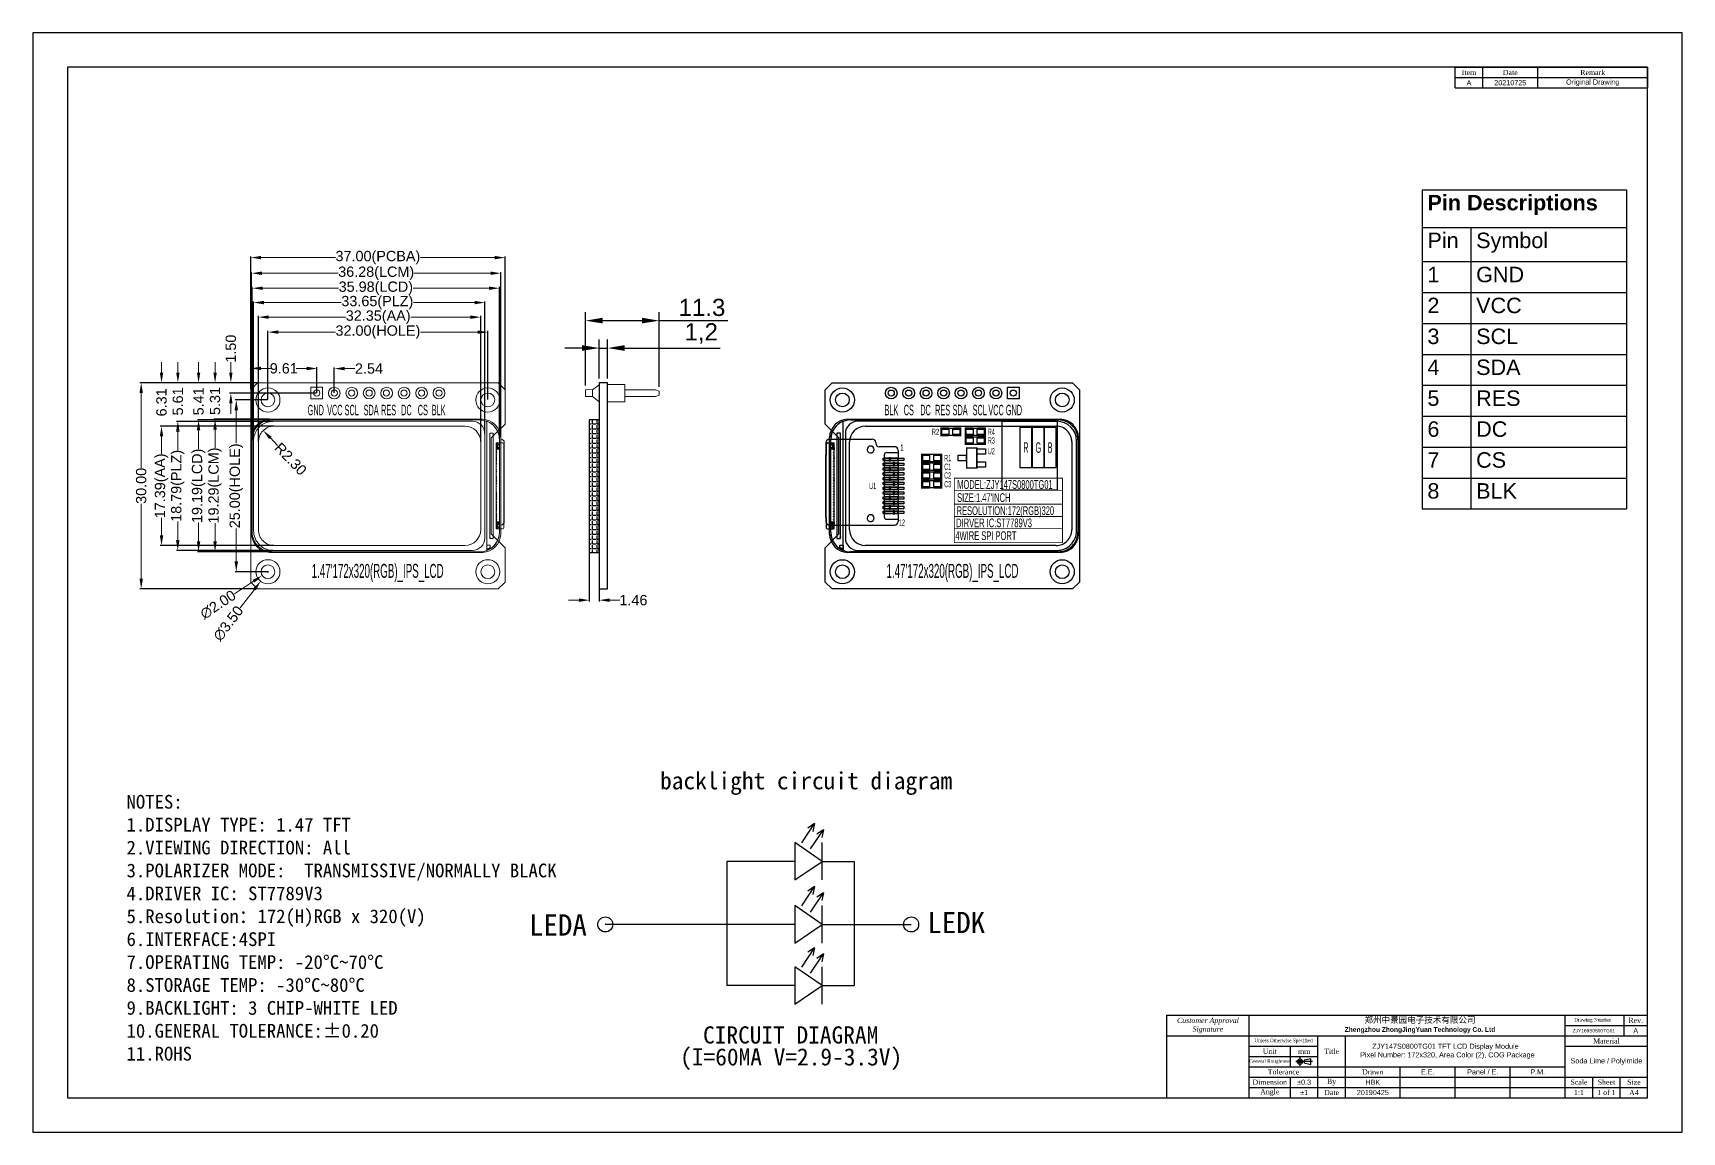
# Model space of a CAD drawing. Header units: millimetres. Extents: x 0 to 240, y 0 to 160.
import ezdxf

# ---------------------------------------------------------------- set-up
doc = ezdxf.new("R2010")
doc.units = ezdxf.units.MM
doc.linetypes.add('CENTER', pattern=[2, 1.25, -0.25, 0.25, -0.25])
for name, color, linetype in [('BG_OUTLINE', 254, 'Continuous'), ('BG_SILKSCREEN_BOTTOM', 2, 'Continuous'), ('BG_SILKSCREEN_TOP', 7, 'Continuous'), ('Frame', 7, 'Continuous'), ('PG_ASSEMBLY_TOP', 111, 'Continuous'), ('PG_SILKSCREEN_BOTTOM', 2, 'Continuous'), ('PG_SILKSCREEN_TOP', 7, 'Continuous'), ('PIN_BOTTOM', 2, 'Continuous'), ('PIN_TOP', 80, 'Continuous'), ('RD_SILKSCREEN_TOP', 7, 'Continuous')]:
    doc.layers.add(name, color=color, linetype=linetype)
doc.styles.get("Standard").update_dxf_attribs({"font": 'arial.ttf'})
doc.styles.add('普耐', font='simhei.ttf')
doc.dimstyles.new('Annotative', dxfattribs={"dimscale": 0, "dimtxt": 2.5, "dimasz": 2.5, "dimexe": 1.25, "dimexo": 0.625, "dimtad": 1, "dimtxsty": 'Standard', "dimcen": 2.5, "dimadec": 0, "dimazin": 0, "dimtfac": 1, "dimtmove": 0, "dimatfit": 3, "dimfxl": 1, "dimarcsym": 0})
doc.dimstyles.get("Standard").update_dxf_attribs({"dimtxt": 1.5, "dimasz": 1.5, "dimexe": 0.18, "dimexo": 0.0625, "dimgap": 0.09, "dimtad": 0, "dimzin": 0, "dimdsep": 46, "dimtxsty": 'Standard', "dimcen": 0.09, "dimadec": 0, "dimazin": 0, "dimtfac": 1, "dimtofl": 0, "dimtmove": 0, "dimatfit": 3, "dimfxl": 1, "dimtolj": 1, "dimtzin": 0, "dimlwd": 0, "dimarcsym": 0})

msp = doc.modelspace()

# ---------------------------------------------------------------- texts
at = {"style": '普耐'}
msp.add_text('LEDK', height=3.0939, dxfattribs=at).set_placement((130.163, 28.956))
at = {"attachment_point": 1}
for s, insert, char_height, width in [('{\\fSimSun|b0|i0|c134|p2;backlight circuit diagram}', (91.269, 52.393), 2.5, 45.43364), ('{\\fSimSun|b0|i0|c134|p2;NOTES:\\P1.DISPLAY TYPE: 1.47 TFT\\P2.VIEWING DIRECTION: All\\P3.POLARIZER MODE:  TRANSMISSIVE/NORMALLY BLACK\\P4.DRIVER IC: ST7789V3\\P5.Resolution：172(H)RGB x 320(V)\\P6.INTERFACE:4SPI\\P7.OPERATING TEMP: -20°C~70°C\\P8.STORAGE TEMP: -30°C~80°C\\P9.BACKLIGHT: 3 CHIP-WHITE LED \\P10.GENERAL TOLERANCE:±0.20\\P11.ROHS}', (13.618, 49.079), 2, 69.17656), ('{\\fSimSun|b0|i0|c134|p2;CIRCUIT DIAGRAM}', (97.514, 15.386), 2.5, 28.2257), ('{\\fSimSun|b0|i0|c134|p2;(I=60MA V=2.9-3.3V)}', (94.191, 12.193), 2.5, 34.75071)]:
    msp.add_mtext(s, dxfattribs=dict(at, insert=insert, char_height=char_height, width=width))
at = {"insert": (72.189, 31.688), "char_height": 3.0939, "width": 57.4596, "attachment_point": 1, "style": '普耐'}
msp.add_mtext('LEDA', dxfattribs=at)
at = {"layer": 'BG_SILKSCREEN_BOTTOM', "color": 5, "lineweight": 0, "width": 0.5}
for s, height, p in [('GND', 1.524, (39.977, 104.343)), ('VCC', 1.524, (42.807, 104.343)), ('SCL', 1.524, (45.352, 104.343)), ('SDA', 1.524, (48.125, 104.343)), ('RES', 1.524, (50.665, 104.343)), ('DC', 1.524, (53.586, 104.343)), ('CS', 1.524, (55.999, 104.343)), ('BLK', 1.524, (58.031, 104.343)), ("1.47'172x320(RGB)_IPS_LCD", 2.032, (40.564, 80.679))]:
    msp.add_text(s, height=height, dxfattribs=at).set_placement(p)
at = {"layer": 'BG_SILKSCREEN_BOTTOM', "width": 0.5}
for s, height, p in [('BLK', 1.524, (123.931, 104.343)), ('CS', 1.524, (126.725, 104.343)), ('DC', 1.524, (129.138, 104.343)), ('RES', 1.524, (131.297, 104.343)), ('SDA', 1.524, (133.837, 104.343)), ('SCL', 1.524, (136.758, 104.343)), ('VCC', 1.524, (139.044, 104.343)), ('GND', 1.524, (141.584, 104.343)), ("1.47'172x320(RGB)_IPS_LCD", 2.032, (124.225, 80.679))]:
    msp.add_text(s, height=height, dxfattribs=at).set_placement(p)
at = {"layer": 'BG_SILKSCREEN_TOP'}
for s, height, width, p in [('R', 1.524, 0.5, (144.124, 98.882)), ('G', 1.524, 0.5, (145.902, 98.882)), ('B', 1.524, 0.5, (147.68, 98.882)), ('MODEL:ZJY147S0800TG01', 1.27, 0.54, (134.51, 93.633)), ("SIZE:1.47'INCH", 1.27, 0.54, (134.497, 91.728)), ('DIRVER IC:ST7789V3', 1.27, 0.54, (134.357, 88.045)), ('RESOLUTION:172(RGB)320', 1.27, 0.54, (134.421, 89.823)), ('4WIRE SPI PORT', 1.27, 0.54, (134.243, 86.182))]:
    msp.add_text(s, height=height, dxfattribs=dict(at, width=width)).set_placement(p)
at = {"layer": 'Frame'}
for s, insert, char_height, attachment_point in [('{\\fTimes New Roman|b0|i0|c0|p18;Item}', (209, 154.25), 0.75, 5), ('{\\fTimes New Roman|b0|i0|c0|p18;Date}', (215, 154.25), 0.75, 5), ('{\\fTimes New Roman|b0|i0|c0|p18;Remark}', (227, 154.25), 0.75, 5), ('A', (209, 152.75), 0.75, 5), ('20210725', (215, 152.75), 0.75, 5), ('Original Drawing', (227, 152.75), 0.75, 5), ('{\\fSimHei|b0|i0|c134|p49;郑州中景园电子技术有限公司\\P\\f@Dotum|b1|i0|c134|p34;\\H0.7845x;Zhengzhou ZhongJingYuan\\f@Dotum|b1|i0|c0|p34; Technology Co. Ltd\\f@Dotum|b0|i0|c0|p34; \\fRomanS|b0|i0|c134|p2; }', (201.864, 15.565), 0.887987, 5), ('{\\fTimes New Roman|b0|i1|c0|p18;Customer Approval\\PSignature}', (171, 15.5), 0.75, 5), ('ZJY169S0800TG01', (227.168, 14.75), 0.5, 5), ('{\\fTimes New Roman|b0|i0|c0|p18;Drawing Number}', (227, 16.25), 0.5, 5), ('{\\fTimes New Roman|b0|i0|c0|p18;Rev.}', (233.264, 16.25), 0.75, 5), ('A', (233.264, 14.75), 0.75, 5), ('{\\fTimes New Roman|b0|i0|c0|p18;Unless Otherwise Specified}', (182, 13.25), 0.5, 5), ('{\\fTimes New Roman|b0|i0|c0|p18;Unit}', (180, 11.75), 0.75, 5), ('{\\fTimes New Roman|b0|i0|c0|p18;Title}', (189, 11.75), 0.75, 5), ('          ZJY147S0800TG01 TFT LCD Display Module\\P    Pixel Number: 172x320, Area Color (2), COG Package', (192, 11.75), 0.75, 4), ('{\\fTimes New Roman|b0|i0|c0|p18;Material}', (229, 13.25), 0.75, 5), ('{\\fTimes New Roman|b0|i0|c0|p18;General Roughness}', (180, 10.25), 0.5, 5), ('{\\fTimes New Roman|b0|i0|c0|p18;mm}', (185, 11.75), 0.75, 5), ('Soda Lime / Polyimide', (229, 10.25), 0.75, 5), ('{\\fTimes New Roman|b0|i0|c0|p18;Dimension}', (180, 7.25), 0.75, 5), ('{\\fTimes New Roman|b0|i0|c0|p18;Tolerance}', (182, 8.75), 0.75, 5), ('%%p0.3', (185, 7.25), 0.75, 5), ('{\\fTimes New Roman|b0|i0|c0|p18;By}', (189, 7.25), 0.75, 5), ('{\\fTimes New Roman|b0|i0|c0|p18;Drawn}', (195, 8.75), 0.75, 5), ('HBK', (195, 7.25), 0.75, 5), ('E.E.', (203, 8.75), 0.75, 5), ('Panel / E.', (211, 8.75), 0.75, 5), ('P.M.', (219, 8.75), 0.75, 5), ('{\\fTimes New Roman|b0|i0|c0|p18;Scale}', (225, 7.25), 0.75, 5), ('{\\fTimes New Roman|b0|i0|c0|p18;Sheet}', (229, 7.25), 0.75, 5), ('{\\fTimes New Roman|b0|i0|c0|p18;Size}', (233, 7.25), 0.75, 5), ('{\\fTimes New Roman|b0|i0|c0|p18;Angle}', (180, 5.75), 0.75, 5), ('%%p1', (185, 5.75), 0.75, 5), ('{\\fTimes New Roman|b0|i0|c0|p18;Date}', (189, 5.75), 0.75, 5), ('20190425', (195, 5.75), 0.75, 5), ('{\\fTimes New Roman|b0|i0|c0|p18;1:1}', (225, 5.75), 0.75, 5), ('{\\fTimes New Roman|b0|i0|c0|p18;1 of 1}', (229, 5.75), 0.75, 5), ('{\\fTimes New Roman|b0|i0|c0|p18;A4}', (233, 5.75), 0.75, 5)]:
    msp.add_mtext(s, dxfattribs=dict(at, insert=insert, char_height=char_height, attachment_point=attachment_point))
at = {"layer": 'PG_SILKSCREEN_TOP', "width": 0.5}
for s, height, p in [('1', 0.914, (126.242, 99.187)), ('12', 0.9144, (126.014, 88.265))]:
    msp.add_text(s, height=height, dxfattribs=at).set_placement(p)
at = {"layer": 'RD_SILKSCREEN_TOP', "width": 0.5}
for s, p in [('R2', (130.84, 101.473)), ('R4', (138.968, 101.473)), ('R3', (138.968, 100.203)), ('R1', (132.618, 97.663)), ('U2', (138.968, 98.679)), ('C1', (132.618, 96.393)), ('C2', (132.618, 95.123)), ('U1', (121.696, 93.599)), ('C3', (132.618, 93.853))]:
    msp.add_text(s, height=0.9144, dxfattribs=at).set_placement(p)

# ---------------------------------------------------------------- blocks, each defined once
blk = doc.blocks.new('*T1')
at = {"color": 0, "linetype": 'ByBlock', "lineweight": -2, "transparency": 16777216}
for p, q in [((0, 0), (29.7, 0)), ((0, 0), (0, -46.47)), ((29.7, 0), (29.7, -46.47)), ((0, -5.5), (29.7, -5.5)), ((7.09, -5.5), (7.09, -46.47)), ((0, -10.47), (29.7, -10.47)), ((0, -14.97), (29.7, -14.97)), ((0, -19.47), (29.7, -19.47)), ((0, -23.97), (29.7, -23.97)), ((0, -28.47), (29.7, -28.47)), ((0, -32.97), (29.7, -32.97)), ((0, -37.47), (29.7, -37.47)), ((0, -41.97), (29.7, -41.97)), ((0, -46.47), (29.7, -46.47))]:
    blk.add_line(p, q, dxfattribs=at)
at = {"color": 0, "transparency": 16777216, "char_height": 2.25, "attachment_point": 1}
for s, insert, width in [('{\\fArial|b1|i0|c0|p34;\\C256;Pin Descriptions }', (0.75, -0.75), 28.2029), ('Pin', (0.75, -6.25), 5.5943), ('Symbol', (7.84, -6.25), 21.1086), ('1', (0.75, -11.22), 5.5943), ('GND', (7.84, -11.22), 21.1086), ('2', (0.75, -15.72), 5.5943), ('VCC', (7.84, -15.72), 21.1086), ('3', (0.75, -20.22), 5.5943), ('SCL', (7.84, -20.22), 21.1086), ('4', (0.75, -24.72), 5.5943), ('SDA', (7.84, -24.72), 21.1086), ('5', (0.75, -29.22), 5.5943), ('RES', (7.84, -29.22), 21.1086), ('6', (0.75, -33.72), 5.5943), ('DC', (7.84, -33.72), 21.1086), ('7', (0.75, -38.22), 5.5943), ('CS', (7.84, -38.22), 21.1086), ('8', (0.75, -42.72), 5.5943), ('BLK', (7.84, -42.72), 21.1086)]:
    blk.add_mtext(s, dxfattribs=dict(at, insert=insert, width=width))
blk = doc.blocks.new('*D27')
at = {"color": 0, "lineweight": -2, "transparency": 16777216}
for p, q in [((80.42, 108.7), (80.42, 119.37)), ((82.92, 118.12), (88.62, 118.12)), ((91.12, 108.5), (91.12, 119.37)), ((91.12, 118.12), (101.13, 118.12))]:
    blk.add_line(p, q, dxfattribs=at)
at = {"color": 0, "transparency": 16777216}
for points in [[(82.92, 118.54), (82.92, 117.71), (80.42, 118.12)], [(88.62, 118.54), (88.62, 117.71), (91.12, 118.12)]]:
    blk.add_solid(points, dxfattribs=at)
at = {"layer": 'Defpoints', "color": 0, "transparency": 16777216}
for p in [(91.12, 118.12), (80.42, 108.07), (91.12, 107.87)]:
    blk.add_point(p, dxfattribs=at)
at = {"color": 0, "lineweight": 0, "transparency": 16777216, "insert": (97.37, 120.03), "char_height": 2.5, "attachment_point": 5}
blk.add_mtext('11.3', dxfattribs=at)
blk = doc.blocks.new('*D28')
at = {"color": 0, "lineweight": -2, "transparency": 16777216}
for p, q in [((82.42, 109.7), (82.42, 115.38)), ((83.62, 109.7), (83.62, 115.38)), ((79.92, 114.13), (77.42, 114.13)), ((82.42, 114.13), (83.62, 114.13)), ((86.12, 114.13), (100.03, 114.13))]:
    blk.add_line(p, q, dxfattribs=at)
at = {"color": 0, "transparency": 16777216}
for points in [[(79.92, 114.55), (79.92, 113.72), (82.42, 114.13)], [(86.12, 114.55), (86.12, 113.72), (83.62, 114.13)]]:
    blk.add_solid(points, dxfattribs=at)
at = {"layer": 'Defpoints', "color": 0, "transparency": 16777216}
for p in [(83.62, 114.13), (82.42, 109.07), (83.62, 109.07)]:
    blk.add_point(p, dxfattribs=at)
at = {"color": 0, "lineweight": 0, "transparency": 16777216, "insert": (97.26, 116.26), "char_height": 2.5, "attachment_point": 5}
blk.add_mtext('1,2', dxfattribs=at)
blk = doc.blocks.new('*D31')
at = {"color": 0, "lineweight": -2, "transparency": 16777216}
for p, q in [((32.81, 100.53), (32.81, 118.81)), ((65.16, 100.53), (65.16, 118.81))]:
    blk.add_line(p, q, dxfattribs=at)
at = {"color": 0, "lineweight": 0, "transparency": 16777216}
for p, q in [((34.31, 118.63), (45.52, 118.63)), ((63.66, 118.63), (54.97, 118.63))]:
    blk.add_line(p, q, dxfattribs=at)
at = {"color": 0, "transparency": 16777216}
for points in [[(34.31, 118.88), (34.31, 118.38), (32.81, 118.63)], [(63.66, 118.88), (63.66, 118.38), (65.16, 118.63)]]:
    blk.add_solid(points, dxfattribs=at)
at = {"layer": 'Defpoints', "color": 0, "transparency": 16777216}
for p in [(65.16, 118.63), (32.81, 100.46), (65.16, 100.46)]:
    blk.add_point(p, dxfattribs=at)
at = {"color": 0, "transparency": 16777216, "insert": (50.24, 118.63), "char_height": 1.5, "attachment_point": 5}
blk.add_mtext('\\A1;32.35(AA)', dxfattribs=at)
blk = doc.blocks.new('*D32')
at = {"color": 0, "lineweight": -2, "transparency": 16777216}
for p, q in [((31.7, 108.13), (31.7, 111.35)), ((41.31, 107.63), (41.31, 111.35))]:
    blk.add_line(p, q, dxfattribs=at)
at = {"color": 0, "lineweight": 0, "transparency": 16777216}
for p, q in [((33.2, 111.17), (34.61, 111.17)), ((39.81, 111.17), (38.4, 111.17))]:
    blk.add_line(p, q, dxfattribs=at)
at = {"color": 0, "transparency": 16777216}
for points in [[(33.2, 111.42), (33.2, 110.92), (31.7, 111.17)], [(39.81, 111.42), (39.81, 110.92), (41.31, 111.17)]]:
    blk.add_solid(points, dxfattribs=at)
at = {"layer": 'Defpoints', "color": 0, "transparency": 16777216}
for p in [(41.31, 111.17), (31.7, 108.07), (41.31, 107.57)]:
    blk.add_point(p, dxfattribs=at)
at = {"color": 0, "transparency": 16777216, "insert": (36.5, 111.17), "char_height": 1.5, "attachment_point": 5}
blk.add_mtext('\\A1;9.61', dxfattribs=at)
blk = doc.blocks.new('*D33')
at = {"color": 0, "lineweight": 0, "transparency": 16777216}
for p, q in [((39.81, 111.14), (38.31, 111.14)), ((45.35, 111.14), (46.85, 111.14))]:
    blk.add_line(p, q, dxfattribs=at)
at = {"color": 0, "lineweight": -2, "transparency": 16777216}
for p, q in [((41.31, 107.63), (41.31, 111.32)), ((43.85, 107.63), (43.85, 111.32))]:
    blk.add_line(p, q, dxfattribs=at)
at = {"color": 0, "transparency": 16777216}
for points in [[(39.81, 111.39), (39.81, 110.89), (41.31, 111.14)], [(45.35, 111.39), (45.35, 110.89), (43.85, 111.14)]]:
    blk.add_solid(points, dxfattribs=at)
at = {"layer": 'Defpoints', "color": 0, "transparency": 16777216}
for p in [(43.85, 111.14), (41.31, 107.57), (43.85, 107.57)]:
    blk.add_point(p, dxfattribs=at)
at = {"color": 0, "transparency": 16777216, "insert": (48.9, 111.14), "char_height": 1.5, "attachment_point": 5}
blk.add_mtext('\\A1;2.54', dxfattribs=at)
blk = doc.blocks.new('*D34')
at = {"color": 0, "lineweight": 0, "transparency": 16777216}
for p, q in [((28.8, 110.57), (28.8, 112.07)), ((28.8, 106.07), (28.8, 104.57))]:
    blk.add_line(p, q, dxfattribs=at)
at = {"color": 0, "lineweight": -2, "transparency": 16777216}
for p, q in [((32.64, 109.07), (28.62, 109.07)), ((41.25, 107.57), (28.62, 107.57))]:
    blk.add_line(p, q, dxfattribs=at)
at = {"color": 0, "transparency": 16777216}
for points in [[(28.55, 110.57), (29.05, 110.57), (28.8, 109.07)], [(28.55, 106.07), (29.05, 106.07), (28.8, 107.57)]]:
    blk.add_solid(points, dxfattribs=at)
at = {"layer": 'Defpoints', "color": 0, "transparency": 16777216}
for p in [(28.8, 109.07), (32.7, 109.07), (41.31, 107.57)]:
    blk.add_point(p, dxfattribs=at)
at = {"color": 0, "transparency": 16777216, "insert": (28.8, 114.04), "char_height": 1.5, "attachment_point": 5, "rotation": 90}
blk.add_mtext('\\A1;1.50', dxfattribs=at)
blk = doc.blocks.new('*D35')
at = {"color": 0, "lineweight": -2, "transparency": 16777216}
for p, q in [((32.11, 100.68), (32.11, 120.93)), ((65.76, 101.73), (65.76, 120.93))]:
    blk.add_line(p, q, dxfattribs=at)
at = {"color": 0, "lineweight": 0, "transparency": 16777216}
for p, q in [((33.61, 120.75), (44.87, 120.75)), ((64.26, 120.75), (55.37, 120.75))]:
    blk.add_line(p, q, dxfattribs=at)
at = {"color": 0, "transparency": 16777216}
for points in [[(33.61, 121), (33.61, 120.5), (32.11, 120.75)], [(64.26, 121), (64.26, 120.5), (65.76, 120.75)]]:
    blk.add_solid(points, dxfattribs=at)
at = {"layer": 'Defpoints', "color": 0, "transparency": 16777216}
for p in [(65.76, 120.75), (65.76, 101.66), (32.11, 100.61)]:
    blk.add_point(p, dxfattribs=at)
at = {"color": 0, "transparency": 16777216, "insert": (50.12, 120.75), "char_height": 1.5, "attachment_point": 5}
blk.add_mtext('\\A1;33.65(PLZ)', dxfattribs=at)
blk = doc.blocks.new('*D36')
at = {"color": 0, "lineweight": -2, "transparency": 16777216}
for p, q in [((31.91, 100.88), (31.91, 123.02)), ((67.89, 100.88), (67.89, 123.02))]:
    blk.add_line(p, q, dxfattribs=at)
at = {"color": 0, "lineweight": 0, "transparency": 16777216}
for p, q in [((33.41, 122.84), (44.47, 122.84)), ((66.39, 122.84), (55.32, 122.84))]:
    blk.add_line(p, q, dxfattribs=at)
at = {"color": 0, "transparency": 16777216}
for points in [[(33.41, 123.09), (33.41, 122.59), (31.91, 122.84)], [(66.39, 123.09), (66.39, 122.59), (67.89, 122.84)]]:
    blk.add_solid(points, dxfattribs=at)
at = {"layer": 'Defpoints', "color": 0, "transparency": 16777216}
for p in [(67.89, 122.84), (31.91, 100.81), (67.89, 100.81)]:
    blk.add_point(p, dxfattribs=at)
at = {"color": 0, "transparency": 16777216, "insert": (49.9, 122.84), "char_height": 1.5, "attachment_point": 5}
blk.add_mtext('\\A1;35.98(LCD)', dxfattribs=at)
blk = doc.blocks.new('*D37')
at = {"color": 0, "lineweight": -2, "transparency": 16777216}
for p, q in [((31.81, 101.2), (31.81, 125.2)), ((68.09, 101.2), (68.09, 125.2))]:
    blk.add_line(p, q, dxfattribs=at)
at = {"color": 0, "lineweight": 0, "transparency": 16777216}
for p, q in [((33.31, 125.02), (44.41, 125.02)), ((66.59, 125.02), (55.49, 125.02))]:
    blk.add_line(p, q, dxfattribs=at)
at = {"color": 0, "transparency": 16777216}
for points in [[(33.31, 125.27), (33.31, 124.77), (31.81, 125.02)], [(66.59, 125.27), (66.59, 124.77), (68.09, 125.02)]]:
    blk.add_solid(points, dxfattribs=at)
at = {"layer": 'Defpoints', "color": 0, "transparency": 16777216}
for p in [(68.09, 125.02), (31.81, 101.14), (68.09, 101.14)]:
    blk.add_point(p, dxfattribs=at)
at = {"color": 0, "transparency": 16777216, "insert": (49.95, 125.02), "char_height": 1.5, "attachment_point": 5}
blk.add_mtext('\\A1;36.28(LCM)', dxfattribs=at)
blk = doc.blocks.new('*D38')
at = {"color": 0, "lineweight": -2, "transparency": 16777216}
for p, q in [((31.7, 108.13), (31.7, 127.48)), ((68.7, 108.13), (68.7, 127.48))]:
    blk.add_line(p, q, dxfattribs=at)
at = {"color": 0, "lineweight": 0, "transparency": 16777216}
for p, q in [((33.2, 127.3), (44.02, 127.3)), ((67.2, 127.3), (56.38, 127.3))]:
    blk.add_line(p, q, dxfattribs=at)
at = {"color": 0, "transparency": 16777216}
for points in [[(33.2, 127.55), (33.2, 127.05), (31.7, 127.3)], [(67.2, 127.55), (67.2, 127.05), (68.7, 127.3)]]:
    blk.add_solid(points, dxfattribs=at)
at = {"layer": 'Defpoints', "color": 0, "transparency": 16777216}
for p in [(68.7, 127.3), (31.7, 108.07), (68.7, 108.07)]:
    blk.add_point(p, dxfattribs=at)
at = {"color": 0, "transparency": 16777216, "insert": (50.2, 127.3), "char_height": 1.5, "attachment_point": 5}
blk.add_mtext('\\A1;37.00(PCBA)', dxfattribs=at)
blk = doc.blocks.new('*D39')
at = {"color": 0, "lineweight": -2, "transparency": 16777216}
for p, q in [((34.2, 106.63), (34.2, 116.63)), ((66.2, 106.63), (66.2, 116.63))]:
    blk.add_line(p, q, dxfattribs=at)
at = {"color": 0, "lineweight": 0, "transparency": 16777216}
for p, q in [((35.7, 116.45), (44.02, 116.45)), ((64.7, 116.45), (56.38, 116.45))]:
    blk.add_line(p, q, dxfattribs=at)
at = {"color": 0, "transparency": 16777216}
for points in [[(35.7, 116.7), (35.7, 116.2), (34.2, 116.45)], [(64.7, 116.7), (64.7, 116.2), (66.2, 116.45)]]:
    blk.add_solid(points, dxfattribs=at)
at = {"layer": 'Defpoints', "color": 0, "transparency": 16777216}
for p in [(66.2, 116.45), (34.2, 106.57), (66.2, 106.57)]:
    blk.add_point(p, dxfattribs=at)
at = {"color": 0, "transparency": 16777216, "insert": (50.2, 116.45), "char_height": 1.5, "attachment_point": 5}
blk.add_mtext('\\A1;32.00(HOLE)', dxfattribs=at)
blk = doc.blocks.new('*D41')
at = {"color": 0, "lineweight": 0, "transparency": 16777216}
for p, q in [((18.71, 110.57), (18.71, 112.07)), ((18.71, 101.26), (18.71, 99.76))]:
    blk.add_line(p, q, dxfattribs=at)
at = {"color": 0, "lineweight": -2, "transparency": 16777216}
for p, q in [((32.64, 109.07), (18.53, 109.07)), ((35.04, 102.76), (18.53, 102.76))]:
    blk.add_line(p, q, dxfattribs=at)
at = {"color": 0, "transparency": 16777216}
for points in [[(18.46, 110.57), (18.96, 110.57), (18.71, 109.07)], [(18.46, 101.26), (18.96, 101.26), (18.71, 102.76)]]:
    blk.add_solid(points, dxfattribs=at)
at = {"layer": 'Defpoints', "color": 0, "transparency": 16777216}
for p in [(32.7, 109.07), (18.71, 102.76), (35.11, 102.76)]:
    blk.add_point(p, dxfattribs=at)
at = {"color": 0, "transparency": 16777216, "insert": (18.71, 106.22), "char_height": 1.5, "attachment_point": 5, "rotation": 90}
blk.add_mtext('\\A1;6.31', dxfattribs=at)
blk = doc.blocks.new('*D42')
at = {"color": 0, "lineweight": 0, "transparency": 16777216}
for p, q in [((21.09, 110.57), (21.09, 112.07)), ((21.09, 101.96), (21.09, 100.46))]:
    blk.add_line(p, q, dxfattribs=at)
at = {"color": 0, "lineweight": -2, "transparency": 16777216}
for p, q in [((32.64, 109.07), (20.91, 109.07)), ((34.89, 103.46), (20.91, 103.46))]:
    blk.add_line(p, q, dxfattribs=at)
at = {"color": 0, "transparency": 16777216}
for points in [[(20.84, 110.57), (21.34, 110.57), (21.09, 109.07)], [(20.84, 101.96), (21.34, 101.96), (21.09, 103.46)]]:
    blk.add_solid(points, dxfattribs=at)
at = {"layer": 'Defpoints', "color": 0, "transparency": 16777216}
for p in [(32.7, 109.07), (21.09, 103.46), (34.96, 103.46)]:
    blk.add_point(p, dxfattribs=at)
at = {"color": 0, "transparency": 16777216, "insert": (21.09, 106.36), "char_height": 1.5, "attachment_point": 5, "rotation": 90}
blk.add_mtext('\\A1;5.61', dxfattribs=at)
blk = doc.blocks.new('*D43')
at = {"color": 0, "lineweight": 0, "transparency": 16777216}
for p, q in [((26.5, 110.57), (26.5, 112.07)), ((26.5, 102.26), (26.5, 100.76))]:
    blk.add_line(p, q, dxfattribs=at)
at = {"color": 0, "lineweight": -2, "transparency": 16777216}
for p, q in [((32.64, 109.07), (26.32, 109.07)), ((34.37, 103.76), (26.32, 103.76))]:
    blk.add_line(p, q, dxfattribs=at)
at = {"color": 0, "transparency": 16777216}
for points in [[(26.25, 110.57), (26.75, 110.57), (26.5, 109.07)], [(26.25, 102.26), (26.75, 102.26), (26.5, 103.76)]]:
    blk.add_solid(points, dxfattribs=at)
at = {"layer": 'Defpoints', "color": 0, "transparency": 16777216}
for p in [(32.7, 109.07), (26.5, 103.76), (34.43, 103.76)]:
    blk.add_point(p, dxfattribs=at)
at = {"color": 0, "transparency": 16777216, "insert": (26.5, 106.42), "char_height": 1.5, "attachment_point": 5, "rotation": 90}
blk.add_mtext('\\A1;5.31', dxfattribs=at)
blk = doc.blocks.new('*D44')
at = {"color": 0, "lineweight": 0, "transparency": 16777216}
for p, q in [((24.1, 110.57), (24.1, 112.07)), ((24.1, 102.16), (24.1, 100.66))]:
    blk.add_line(p, q, dxfattribs=at)
at = {"color": 0, "lineweight": -2, "transparency": 16777216}
for p, q in [((32.64, 109.07), (23.92, 109.07)), ((34.69, 103.66), (23.92, 103.66))]:
    blk.add_line(p, q, dxfattribs=at)
at = {"color": 0, "transparency": 16777216}
for points in [[(23.85, 110.57), (24.35, 110.57), (24.1, 109.07)], [(23.85, 102.16), (24.35, 102.16), (24.1, 103.66)]]:
    blk.add_solid(points, dxfattribs=at)
at = {"layer": 'Defpoints', "color": 0, "transparency": 16777216}
for p in [(32.7, 109.07), (24.1, 103.66), (34.76, 103.66)]:
    blk.add_point(p, dxfattribs=at)
at = {"color": 0, "transparency": 16777216, "insert": (24.1, 106.37), "char_height": 1.5, "attachment_point": 5, "rotation": 90}
blk.add_mtext('\\A1;5.41', dxfattribs=at)
blk = doc.blocks.new('*D45')
at = {"color": 0, "lineweight": -2, "transparency": 16777216}
for p, q in [((35.04, 102.76), (18.53, 102.76)), ((35.04, 85.38), (18.53, 85.38))]:
    blk.add_line(p, q, dxfattribs=at)
at = {"color": 0, "lineweight": 0, "transparency": 16777216}
for p, q in [((18.71, 101.26), (18.71, 98.73)), ((18.71, 86.88), (18.71, 89.41))]:
    blk.add_line(p, q, dxfattribs=at)
at = {"color": 0, "transparency": 16777216}
for points in [[(18.46, 101.26), (18.96, 101.26), (18.71, 102.76)], [(18.46, 86.88), (18.96, 86.88), (18.71, 85.38)]]:
    blk.add_solid(points, dxfattribs=at)
at = {"layer": 'Defpoints', "color": 0, "transparency": 16777216}
for p in [(35.11, 102.76), (18.71, 85.38), (35.11, 85.38)]:
    blk.add_point(p, dxfattribs=at)
at = {"color": 0, "transparency": 16777216, "insert": (18.71, 94.07), "char_height": 1.5, "attachment_point": 5, "rotation": 90}
blk.add_mtext('\\A1;17.39(AA)', dxfattribs=at)
blk = doc.blocks.new('*D46')
at = {"color": 0, "lineweight": -2, "transparency": 16777216}
for p, q in [((34.89, 103.46), (20.89, 103.46)), ((34.89, 84.68), (20.89, 84.68))]:
    blk.add_line(p, q, dxfattribs=at)
at = {"color": 0, "lineweight": 0, "transparency": 16777216}
for p, q in [((21.07, 101.96), (21.07, 99.25)), ((21.07, 86.18), (21.07, 88.89))]:
    blk.add_line(p, q, dxfattribs=at)
at = {"color": 0, "transparency": 16777216}
for points in [[(20.82, 101.96), (21.32, 101.96), (21.07, 103.46)], [(20.82, 86.18), (21.32, 86.18), (21.07, 84.68)]]:
    blk.add_solid(points, dxfattribs=at)
at = {"layer": 'Defpoints', "color": 0, "transparency": 16777216}
for p in [(34.96, 103.46), (21.07, 84.68), (34.96, 84.68)]:
    blk.add_point(p, dxfattribs=at)
at = {"color": 0, "transparency": 16777216, "insert": (21.07, 94.07), "char_height": 1.5, "attachment_point": 5, "rotation": 90}
blk.add_mtext('\\A1;18.79(PLZ)', dxfattribs=at)
blk = doc.blocks.new('*D47')
at = {"color": 0, "lineweight": -2, "transparency": 16777216}
for p, q in [((34.69, 103.66), (23.92, 103.66)), ((34.69, 84.48), (23.92, 84.48))]:
    blk.add_line(p, q, dxfattribs=at)
at = {"color": 0, "lineweight": 0, "transparency": 16777216}
for p, q in [((24.1, 102.16), (24.1, 99.42)), ((24.1, 85.98), (24.1, 88.72))]:
    blk.add_line(p, q, dxfattribs=at)
at = {"color": 0, "transparency": 16777216}
for points in [[(23.85, 102.16), (24.35, 102.16), (24.1, 103.66)], [(23.85, 85.98), (24.35, 85.98), (24.1, 84.48)]]:
    blk.add_solid(points, dxfattribs=at)
at = {"layer": 'Defpoints', "color": 0, "transparency": 16777216}
for p in [(24.1, 103.66), (34.76, 103.66), (34.76, 84.48)]:
    blk.add_point(p, dxfattribs=at)
at = {"color": 0, "transparency": 16777216, "insert": (24.1, 94.07), "char_height": 1.5, "attachment_point": 5, "rotation": 90}
blk.add_mtext('\\A1;19.19(LCD)', dxfattribs=at)
blk = doc.blocks.new('*D48')
at = {"color": 0, "lineweight": -2, "transparency": 16777216}
for p, q in [((34.37, 103.76), (26.32, 103.76)), ((34.69, 84.48), (26.32, 84.48))]:
    blk.add_line(p, q, dxfattribs=at)
at = {"color": 0, "lineweight": 0, "transparency": 16777216}
for p, q in [((26.5, 102.26), (26.5, 99.59)), ((26.5, 85.98), (26.5, 88.65))]:
    blk.add_line(p, q, dxfattribs=at)
at = {"color": 0, "transparency": 16777216}
for points in [[(26.25, 102.26), (26.75, 102.26), (26.5, 103.76)], [(26.25, 85.98), (26.75, 85.98), (26.5, 84.48)]]:
    blk.add_solid(points, dxfattribs=at)
at = {"layer": 'Defpoints', "color": 0, "transparency": 16777216}
for p in [(34.43, 103.76), (26.5, 84.48), (34.76, 84.48)]:
    blk.add_point(p, dxfattribs=at)
at = {"color": 0, "transparency": 16777216, "insert": (26.5, 94.12), "char_height": 1.5, "attachment_point": 5, "rotation": 90}
blk.add_mtext('\\A1;19.29(LCM)', dxfattribs=at)
blk = doc.blocks.new('*D49')
at = {"color": 0, "lineweight": 0, "transparency": 16777216}
blk.add_line((35.59, 99.96), (34.55, 101.04), dxfattribs=at)
at = {"color": 0, "transparency": 16777216}
blk.add_solid([(34.73, 101.21), (34.37, 100.87), (33.51, 102.12)], dxfattribs=at)
at = {"layer": 'Defpoints', "color": 0, "transparency": 16777216}
for p in [(33.51, 102.12), (35.11, 100.46)]:
    blk.add_point(p, dxfattribs=at)
at = {"color": 0, "transparency": 16777216, "insert": (37.5, 97.98), "char_height": 1.5, "attachment_point": 5, "rotation": 313.9416}
blk.add_mtext('\\A1;R2.30', dxfattribs=at)
blk = doc.blocks.new('*D51')
at = {"color": 0, "lineweight": -2, "transparency": 16777216}
for p, q in [((34.14, 106.57), (29.41, 106.57)), ((34.14, 81.57), (29.41, 81.57))]:
    blk.add_line(p, q, dxfattribs=at)
at = {"color": 0, "lineweight": 0, "transparency": 16777216}
for p, q in [((29.59, 105.07), (29.59, 100.26)), ((29.59, 83.07), (29.59, 87.88))]:
    blk.add_line(p, q, dxfattribs=at)
at = {"color": 0, "transparency": 16777216}
for points in [[(29.34, 105.07), (29.84, 105.07), (29.59, 106.57)], [(29.34, 83.07), (29.84, 83.07), (29.59, 81.57)]]:
    blk.add_solid(points, dxfattribs=at)
at = {"layer": 'Defpoints', "color": 0, "transparency": 16777216}
for p in [(34.2, 106.57), (29.59, 81.57), (34.2, 81.57)]:
    blk.add_point(p, dxfattribs=at)
at = {"color": 0, "transparency": 16777216, "insert": (29.59, 94.07), "char_height": 1.5, "attachment_point": 5, "rotation": 90}
blk.add_mtext('\\A1;25.00(HOLE)', dxfattribs=at)
blk = doc.blocks.new('*D52')
at = {"color": 0, "lineweight": -2, "transparency": 16777216}
for p, q in [((32.64, 109.07), (15.57, 109.07)), ((32.64, 79.07), (15.57, 79.07))]:
    blk.add_line(p, q, dxfattribs=at)
at = {"color": 0, "lineweight": 0, "transparency": 16777216}
for p, q in [((15.75, 107.57), (15.75, 96.69)), ((15.75, 80.57), (15.75, 91.45))]:
    blk.add_line(p, q, dxfattribs=at)
at = {"color": 0, "transparency": 16777216}
for points in [[(15.5, 107.57), (16, 107.57), (15.75, 109.07)], [(15.5, 80.57), (16, 80.57), (15.75, 79.07)]]:
    blk.add_solid(points, dxfattribs=at)
at = {"layer": 'Defpoints', "color": 0, "transparency": 16777216}
for p in [(32.7, 109.07), (15.75, 79.07), (32.7, 79.07)]:
    blk.add_point(p, dxfattribs=at)
at = {"color": 0, "transparency": 16777216, "insert": (15.75, 94.07), "char_height": 1.5, "attachment_point": 5, "rotation": 90}
blk.add_mtext('\\A1;30.00', dxfattribs=at)
blk = doc.blocks.new('*D53')
at = {"color": 0, "lineweight": -2, "transparency": 16777216}
for p, q in [((34.2, 81.48), (34.2, 81.66)), ((34.11, 81.57), (34.29, 81.57))]:
    blk.add_line(p, q, dxfattribs=at)
at = {"color": 0, "lineweight": 0, "transparency": 16777216}
blk.add_line((29.31, 78.34), (32.11, 80.19), dxfattribs=at)
at = {"color": 0, "transparency": 16777216}
blk.add_solid([(31.97, 80.4), (32.25, 79.98), (33.36, 81.02)], dxfattribs=at)
at = {"layer": 'Defpoints', "color": 0, "transparency": 16777216}
for p in [(35.03, 82.12), (33.36, 81.02)]:
    blk.add_point(p, dxfattribs=at)
at = {"color": 0, "transparency": 16777216, "insert": (26.93, 76.77), "char_height": 1.5, "attachment_point": 5, "rotation": 33.4221}
blk.add_mtext('\\A1;∅2.00', dxfattribs=at)
blk = doc.blocks.new('*D54')
at = {"color": 0, "lineweight": -2, "transparency": 16777216}
for p, q in [((34.2, 81.48), (34.2, 81.66)), ((34.11, 81.57), (34.29, 81.57))]:
    blk.add_line(p, q, dxfattribs=at)
at = {"color": 0, "lineweight": 0, "transparency": 16777216}
blk.add_line((30.17, 76.3), (32.22, 78.99), dxfattribs=at)
at = {"color": 0, "transparency": 16777216}
blk.add_solid([(32.02, 79.14), (32.42, 78.84), (33.14, 80.18)], dxfattribs=at)
at = {"layer": 'Defpoints', "color": 0, "transparency": 16777216}
for p in [(35.26, 82.96), (33.14, 80.18)]:
    blk.add_point(p, dxfattribs=at)
at = {"color": 0, "transparency": 16777216, "insert": (28.43, 74.04), "char_height": 1.5, "attachment_point": 5, "rotation": 52.5563}
blk.add_mtext('\\A1;∅3.50', dxfattribs=at)
blk = doc.blocks.new('*D55')
at = {"color": 0, "lineweight": -2, "transparency": 16777216}
for p, q in [((80.96, 84.31), (80.96, 77.25)), ((82.42, 84.31), (82.42, 77.25))]:
    blk.add_line(p, q, dxfattribs=at)
at = {"color": 0, "lineweight": 0, "transparency": 16777216}
for p, q in [((79.46, 77.43), (77.96, 77.43)), ((83.92, 77.43), (85.42, 77.43))]:
    blk.add_line(p, q, dxfattribs=at)
at = {"color": 0, "transparency": 16777216}
for points in [[(79.46, 77.68), (79.46, 77.18), (80.96, 77.43)], [(83.92, 77.68), (83.92, 77.18), (82.42, 77.43)]]:
    blk.add_solid(points, dxfattribs=at)
at = {"layer": 'Defpoints', "color": 0, "transparency": 16777216}
for p in [(80.96, 84.37), (82.42, 84.37), (82.42, 77.43)]:
    blk.add_point(p, dxfattribs=at)
at = {"color": 0, "transparency": 16777216, "insert": (87.39, 77.43), "char_height": 1.5, "attachment_point": 5}
blk.add_mtext('\\A1;1.46', dxfattribs=at)

# ---------------------------------------------------------------- dimensions: what is measured, and where the dimension line sits
dim = msp.add_linear_dim(base=(68.699, 127.301), p1=(31.699, 108.07), p2=(68.699, 108.07), text='<>(PCBA)', dimstyle='Standard')
dim.commit()
dim.dimension.update_dxf_attribs({"geometry": '*D38', "text_midpoint": (50.199, 127.301)})
for base, p1, p2, text, picture, middle in [((68.088, 125.024), (31.806, 101.138), (68.088, 101.138), '<>(LCM)', '*D37', (49.947, 125.024)), ((67.888, 122.842), (31.906, 100.815), (67.888, 100.815), '<>(LCD)', '*D36', (49.897, 122.842)), ((65.758, 120.753), (32.106, 100.615), (65.758, 101.665), '<>(PLZ)', '*D35', (50.121, 120.753)), ((65.158, 118.632), (32.806, 100.465), (65.158, 100.465), '<>(AA)', '*D31', (50.244, 118.632)), ((66.199, 116.45), (34.199, 106.57), (66.199, 106.57), '<>(HOLE)', '*D39', (50.199, 116.45))]:
    dim = msp.add_linear_dim(base=base, p1=p1, p2=p2, text=text, dimstyle='Standard')
    dim.commit()
    dim.dimension.update_dxf_attribs({"geometry": picture, "text_midpoint": middle, "dimtype": 160})
at = {"lineweight": 0}
dim = msp.add_linear_dim(base=(91.118, 118.125), p1=(80.418, 108.07), p2=(91.118, 107.87), text='11.3', dimstyle='Annotative', dxfattribs=at)
dim.commit()
dim.dimension.update_dxf_attribs({"geometry": '*D27', "text_midpoint": (97.373, 118.125), "dimtype": 160})
at = {"color": 0, "lineweight": 0}
dim = msp.add_linear_dim(base=(83.618, 114.134), p1=(82.418, 109.07), p2=(83.618, 109.07), dimstyle='Annotative', dxfattribs=at)
dim.commit()
dim.dimension.update_dxf_attribs({"geometry": '*D28', "text_midpoint": (97.262, 114.134), "dimtype": 160})
for base, p1, p2, picture, middle in [((28.798, 109.07), (41.309, 107.57), (32.699, 109.07), '*D34', (28.798, 114.035)), ((24.0999, 103.6647), (32.6991, 109.0701), (34.7563, 103.6647), '*D44', (24.0999, 106.3674)), ((26.4965, 103.7647), (32.6991, 109.0701), (34.4331, 103.7647), '*D43', (26.4965, 106.4174)), ((15.753, 79.07), (32.699, 109.07), (32.699, 79.07), '*D52', (15.753, 94.07))]:
    dim = msp.add_linear_dim(base=base, p1=p1, p2=p2, angle=90, dimstyle='Standard')
    dim.commit()
    dim.dimension.update_dxf_attribs({"geometry": picture, "text_midpoint": middle})
for base, p2, picture, middle in [((18.7107, 102.7647), (35.1063, 102.7647), '*D41', (18.7107, 106.2204)), ((21.0903, 103.4647), (34.9563, 103.4647), '*D42', (21.0903, 106.3581))]:
    dim = msp.add_linear_dim(base=base, p1=(32.6991, 109.0701), p2=p2, angle=90, dimstyle='Standard')
    dim.commit()
    dim.dimension.update_dxf_attribs({"geometry": picture, "text_midpoint": middle, "dimtype": 160})
for base, p1, p2, picture, middle in [((41.309, 111.17), (31.699, 108.07), (41.309, 107.57), '*D32', (36.504, 111.17)), ((43.849, 111.141), (41.309, 107.57), (43.849, 107.57), '*D33', (48.897, 111.141))]:
    dim = msp.add_linear_dim(base=base, p1=p1, p2=p2, dimstyle='Standard')
    dim.commit()
    dim.dimension.update_dxf_attribs({"geometry": picture, "text_midpoint": middle})
for base, p1, p2, text, picture, middle in [((29.592, 81.57), (34.199, 106.57), (34.199, 81.57), '<>(HOLE)', '*D51', (29.592, 94.07)), ((24.1, 103.665), (34.756, 84.476), (34.756, 103.665), '<>(LCD)', '*D47', (24.1, 94.07)), ((26.496, 84.476), (34.433, 103.765), (34.756, 84.476), '<>(LCM)', '*D48', (26.496, 94.12)), ((18.709, 85.376), (35.106, 102.765), (35.106, 85.376), '<>(AA)', '*D45', (18.709, 94.07))]:
    dim = msp.add_linear_dim(base=base, p1=p1, p2=p2, angle=90, text=text, dimstyle='Standard')
    dim.commit()
    dim.dimension.update_dxf_attribs({"geometry": picture, "text_midpoint": middle})
dim = msp.add_linear_dim(base=(21.074, 84.676), p1=(34.956, 103.465), p2=(34.956, 84.676), angle=90, text='<>(PLZ)', dimstyle='Standard')
dim.commit()
dim.dimension.update_dxf_attribs({"geometry": '*D46', "text_midpoint": (21.074, 94.07), "dimtype": 160})
dim = msp.add_radius_dim(center=(35.106, 100.465), mpoint=(33.51, 102.121), dimstyle='Standard')
dim.commit()
dim.dimension.update_dxf_attribs({"geometry": '*D49', "text_midpoint": (37.503, 97.978), "dimtype": 164})
dim = msp.add_linear_dim(base=(82.418, 77.433), p1=(80.958, 84.375), p2=(82.418, 84.375), dimstyle='Standard')
dim.commit()
dim.dimension.update_dxf_attribs({"geometry": '*D55', "text_midpoint": (87.386, 77.433), "dimtype": 160})
for p1, p2, picture, middle in [((35.034, 82.121), (33.364, 81.019), '*D53', (26.925, 76.77)), ((35.263, 82.96), (33.135, 80.181), '*D54', (28.433, 74.04))]:
    dim = msp.add_diameter_dim_2p(p1=p1, p2=p2, dimstyle='Standard')
    dim.commit()
    dim.dimension.update_dxf_attribs({"geometry": picture, "text_midpoint": middle, "dimtype": 163})

# ---------------------------------------------------------------- hatches: boundary and pattern name
h = msp.add_hatch()
h.set_pattern_fill('ANSI31', color=3, scale=10)
h.paths.add_polyline_path([(94.401, 98.775), (96.569, 98.775), (96.569, 112.475), (94.401, 112.475)])
h.paths.add_polyline_path([(201.125, 52.657), (226.051, 52.657), (226.051, 80.481), (201.125, 80.481)], flags=9)
h.paths.add_polyline_path([(38.987, 112.977), (41.772, 112.977), (41.772, 114.947), (38.987, 114.947)], flags=9)
h.paths.add_polyline_path([(41.501, 112.977), (44.181, 112.977), (44.181, 114.947), (41.501, 114.947)], flags=9)
h.paths.add_polyline_path([(43.99, 113.028), (46.511, 113.028), (46.511, 114.998), (43.99, 114.998)], flags=9)
h.paths.add_polyline_path([(46.302, 113.003), (48.93, 113.003), (48.93, 114.973), (46.302, 114.973)], flags=9)
h.paths.add_polyline_path([(48.918, 113.028), (51.545, 113.028), (51.545, 114.998), (48.918, 114.998)], flags=9)
h.paths.add_polyline_path([(51.75, 113.028), (53.79, 113.028), (53.79, 114.998), (51.75, 114.998)], flags=9)
h.paths.add_polyline_path([(54.417, 112.977), (56.405, 112.977), (56.405, 114.947), (54.417, 114.947)], flags=9)
h.paths.add_polyline_path([(56.676, 113.01), (59.122, 113.01), (59.122, 114.915), (56.676, 114.915)], flags=9)
h.paths.add_polyline_path([(42.024, 93.808), (57.355, 93.808), (57.355, 97.804), (42.024, 97.804)], flags=9)
h.paths.add_polyline_path([(92.798, 8.188), (128.015, 8.188), (128.015, 13.014), (92.798, 13.014)], flags=9)
h.paths.add_polyline_path([(96.778, 11.758), (124.843, 11.758), (124.843, 16.583), (96.778, 16.583)], flags=9)
h.paths.add_polyline_path([(90.56, 36.753), (136.503, 36.753), (136.503, 41.579), (90.56, 41.579)], flags=9)
h.paths.add_polyline_path([(12.906, 15.417), (58.673, 15.417), (58.673, 43.024), (12.906, 43.024)], flags=9)
h.paths.add_polyline_path([(129.416, 28.209), (142.035, 28.209), (142.035, 32.693), (129.416, 32.693)], flags=9)
h.paths.add_polyline_path([(71.207, 27.195), (81.654, 27.195), (81.654, 33.191), (71.207, 33.191)], flags=9)
h.paths.add_polyline_path([(189.314, 14.056), (214.505, 14.056), (214.505, 17.118), (189.314, 17.118)], flags=9)
h.paths.add_polyline_path([(192.487, 4.97), (197.524, 4.97), (197.524, 6.516), (192.487, 6.516)], flags=9)
h.paths.add_polyline_path([(217.741, 7.965), (220.27, 7.965), (220.27, 9.511), (217.741, 9.511)], flags=9)
h.paths.add_polyline_path([(193.694, 6.465), (196.224, 6.465), (196.224, 8.011), (193.694, 8.011)], flags=9)
h.paths.add_polyline_path([(224.013, 14.227), (230.437, 14.227), (230.437, 15.257), (224.013, 15.257)], flags=9)
h.paths.add_polyline_path([(232.725, 13.965), (233.802, 13.965), (233.802, 15.511), (232.725, 15.511)], flags=9)
h.paths.add_polyline_path([(184.31, 4.964), (185.843, 4.964), (185.843, 6.509), (184.31, 6.509)], flags=9)
h.paths.add_polyline_path([(166.412, 14.183), (175.514, 14.183), (175.514, 17.034), (166.412, 17.034)], flags=9)
h.paths.add_polyline_path([(223.599, 9.569), (234.398, 9.569), (234.398, 11.115), (223.599, 11.115)], flags=9)
h.paths.add_polyline_path([(232.076, 15.456), (234.512, 15.456), (234.512, 17.057), (232.076, 17.057)], flags=9)
h.paths.add_polyline_path([(231.84, 6.447), (234.122, 6.447), (234.122, 8.048), (231.84, 8.048)], flags=9)
h.paths.add_polyline_path([(232.151, 4.948), (233.879, 4.948), (233.879, 6.549), (232.151, 6.549)], flags=9)
h.paths.add_polyline_path([(223.594, 6.447), (226.368, 6.447), (226.368, 8.048), (223.594, 8.048)], flags=9)
h.paths.add_polyline_path([(224.108, 4.956), (225.898, 4.956), (225.898, 6.557), (224.108, 6.557)], flags=9)
h.paths.add_polyline_path([(201.827, 7.965), (204.182, 7.965), (204.182, 9.511), (201.827, 9.511)], flags=9)
h.paths.add_polyline_path([(208.546, 7.965), (213.464, 7.965), (213.464, 9.511), (208.546, 9.511)], flags=9)
h.paths.add_polyline_path([(226.939, 12.446), (231.065, 12.446), (231.065, 14.047), (226.939, 14.047)], flags=9)
h.paths.add_polyline_path([(227.547, 6.447), (230.384, 6.447), (230.384, 8.048), (227.547, 8.048)], flags=9)
h.paths.add_polyline_path([(227.523, 4.947), (230.482, 4.947), (230.482, 6.548), (227.523, 6.548)], flags=9)
h.paths.add_polyline_path([(224.273, 15.789), (229.715, 15.789), (229.715, 16.856), (224.273, 16.856)], flags=9)
h.paths.add_polyline_path([(193.299, 7.956), (196.687, 7.956), (196.687, 9.557), (193.299, 9.557)], flags=9)
h.paths.add_polyline_path([(188.16, 6.567), (189.828, 6.567), (189.828, 8.169), (188.16, 8.169)], flags=9)
h.paths.add_polyline_path([(187.773, 4.956), (190.239, 4.956), (190.239, 6.557), (187.773, 6.557)], flags=9)
h.paths.add_polyline_path([(187.766, 10.946), (190.232, 10.946), (190.232, 12.547), (187.766, 12.547)], flags=9)
h.paths.add_polyline_path([(176.994, 9.789), (183.006, 9.789), (183.006, 10.856), (176.994, 10.856)], flags=9)
h.paths.add_polyline_path([(177.375, 6.446), (182.611, 6.446), (182.611, 8.047), (177.375, 8.047)], flags=9)
h.paths.add_polyline_path([(178.471, 5.058), (181.552, 5.058), (181.552, 6.659), (178.471, 6.659)], flags=9)
h.paths.add_polyline_path([(179.598, 7.946), (184.4, 7.946), (184.4, 9.547), (179.598, 9.547)], flags=9)
h.paths.add_polyline_path([(178.824, 10.947), (181.17, 10.947), (181.17, 12.549), (178.824, 12.549)], flags=9)
h.paths.add_polyline_path([(177.772, 12.788), (186.224, 12.788), (186.224, 13.856), (177.772, 13.856)], flags=9)
h.paths.add_polyline_path([(183.949, 10.948), (186.047, 10.948), (186.047, 12.549), (183.949, 12.549)], flags=9)
h.paths.add_polyline_path([(183.801, 6.471), (186.207, 6.471), (186.207, 8.016), (183.801, 8.016)], flags=9)
h.paths.add_polyline_path([(191.812, 10.438), (218.742, 10.438), (218.742, 13.247), (191.812, 13.247)], flags=9)
h.paths.add_polyline_path([(70.671, 118.753), (70.671, 123.582), (67.58, 123.582), (67.58, 118.753)], flags=9)
h.paths.add_polyline_path([(73.669, 118.761), (73.669, 123.59), (70.578, 123.59), (70.578, 118.761)], flags=9)
h.paths.add_polyline_path([(70.584, 102.564), (70.584, 108.558), (67.493, 108.558), (67.493, 102.564)], flags=9)
h.paths.add_polyline_path([(67.741, 100.457), (67.741, 110.641), (64.65, 110.641), (64.65, 100.457)], flags=9)
h.paths.add_polyline_path([(75.88, 99.084), (75.88, 112.18), (72.789, 112.18), (72.789, 99.084)], flags=9)
h.paths.add_polyline_path([(66.876, 124.989), (71.704, 124.989), (71.704, 128.08), (66.876, 128.08)], flags=9)
h.paths.add_polyline_path([(66.901, 128.29), (71.73, 128.29), (71.73, 131.381), (66.901, 131.381)], flags=9)
h.paths.add_polyline_path([(47.012, 134.228), (53.006, 134.228), (53.006, 137.319), (47.012, 137.319)], flags=9)
h.paths.add_polyline_path([(43.794, 128.547), (53.979, 128.547), (53.979, 131.638), (43.794, 131.638)], flags=9)
h.paths.add_polyline_path([(42.812, 138.476), (55.908, 138.476), (55.908, 141.567), (42.812, 141.567)], flags=9)
h.paths.add_polyline_path([(48.155, 120.642), (52.984, 120.642), (52.984, 123.733), (48.155, 123.733)], flags=9)
h.paths.add_polyline_path([(35.041, 120.65), (39.87, 120.65), (39.87, 123.741), (35.041, 123.741)], flags=9)
h.paths.add_polyline_path([(30.59, 120.112), (30.59, 124.94), (27.499, 124.94), (27.499, 120.112)], flags=9)
h.paths.add_polyline_path([(36.848, 92.184), (40.434, 84.288), (43.248, 85.567), (39.662, 93.462)], flags=9)
h.paths.add_polyline_path([(29.575, 83.043), (34.902, 90.75), (32.36, 92.507), (27.032, 84.8)], flags=9)
h.paths.add_polyline_path([(33.199, 102.564), (33.199, 108.558), (30.108, 108.558), (30.108, 102.564)], flags=9)
h.paths.add_polyline_path([(46.27, 81.171), (52.264, 81.171), (52.264, 84.262), (46.27, 84.262)], flags=9)
h.paths.add_polyline_path([(107.388, 133.339), (115.436, 133.339), (115.436, 138.491), (107.388, 138.491)], flags=9)
h.paths.add_polyline_path([(108.262, 122.368), (114.367, 122.368), (114.367, 127.52), (108.262, 127.52)], flags=9)
h.paths.add_polyline_path([(106.678, 127.975), (114.725, 127.975), (114.725, 133.127), (106.678, 133.127)], flags=9)
at = {"linetype": 'Continuous', "lineweight": -3}
h = msp.add_hatch(dxfattribs=at)
h.set_pattern_fill('ANSI32', color=4, scale=10, angle=-90)
h.set_pattern_definition([(315, (-60.33, 158.96), (67.35, 67.35), []), (315, (-60.33, 114.06), (67.35, 67.35), [])])
h.paths.add_polyline_path([(61.473, 100.225), (61.473, 111.025), (39.777, 111.025), (39.777, 100.225)])
h = msp.add_hatch()
h.set_pattern_fill('ANGLE', color=256, scale=0.1)
h.set_pattern_definition([(0, (-36.6127, -23.3383), (0, 0.6985), [0.508, -0.1905]), (90, (-36.6127, -23.3383), (-0.6985, 4e-17), [0.508, -0.1905])])
h.paths.add_polyline_path([(80.958, 84.375), (82.418, 84.375), (82.418, 103.665), (80.958, 103.665)])

# ---------------------------------------------------------------- linework, layer by layer
for p, q in [((207, 155), (219, 155)), ((219, 155), (235, 155)), ((235, 155), (235, 152)), ((111.889, 42.1), (113.74, 44.905)), ((113.74, 44.905), (112.785, 44.248)), ((113.181, 41.208), (115.032, 44.013)), ((113.74, 44.905), (113.512, 43.768)), ((115.032, 44.013), (114.077, 43.356)), ((115.032, 44.013), (114.804, 42.876)), ((114.869, 39.398), (110.863, 42.143)), ((110.863, 42.143), (110.863, 36.697)), ((114.869, 36.697), (114.869, 42.143)), ((110.863, 39.398), (101.006, 39.398)), ((101.006, 39.398), (101.006, 30.217)), ((110.863, 36.697), (114.869, 39.398)), ((114.869, 39.398), (119.504, 39.398)), ((119.504, 39.398), (119.504, 30.217)), ((111.889, 32.919), (113.74, 35.724)), ((113.74, 35.724), (112.785, 35.067)), ((113.181, 32.027), (115.032, 34.832)), ((113.74, 35.724), (113.512, 34.587)), ((115.032, 34.832), (114.077, 34.175)), ((115.032, 34.832), (114.804, 33.695)), ((114.869, 30.217), (110.863, 32.962)), ((110.863, 32.962), (110.863, 27.516)), ((114.869, 27.516), (114.869, 32.962)), ((101.006, 30.217), (83.293, 30.217)), ((110.863, 30.217), (101.006, 30.217)), ((101.006, 30.217), (101.006, 30.217)), ((101.006, 30.217), (101.006, 21.321)), ((110.863, 27.516), (114.869, 30.217)), ((114.869, 30.217), (119.504, 30.217)), ((119.234, 30.217), (127.814, 30.217)), ((119.504, 30.217), (119.504, 30.217)), ((119.504, 30.217), (119.504, 21.321)), ((111.889, 24.024), (113.74, 26.828)), ((113.74, 26.828), (112.785, 26.172)), ((113.74, 26.828), (113.512, 25.692)), ((114.869, 21.321), (110.863, 24.067)), ((110.863, 24.067), (110.863, 18.621)), ((113.181, 23.132), (115.032, 25.936)), ((115.032, 25.936), (114.077, 25.28)), ((115.032, 25.936), (114.804, 24.8)), ((114.869, 18.621), (114.869, 24.067)), ((110.863, 21.321), (101.006, 21.321)), ((110.863, 18.621), (114.869, 21.321)), ((114.869, 21.321), (119.504, 21.321)), ((235, 5), (235, 12.5)), ((165, 5), (231, 5)), ((231, 5), (235, 5))]:
    msp.add_line(p, q)
at = {"lineweight": 0}
for p, q in [((81.427, 108.073), (80.418, 108.07)), ((80.418, 107.07), (80.418, 108.07)), ((80.418, 108.07), (80.418, 107.07)), ((82.421, 108.796), (81.417, 108.07)), ((81.427, 108.073), (81.427, 107.07)), ((83.618, 108.82), (86.118, 108.82)), ((86.118, 108.82), (86.118, 106.32)), ((90.618, 108.07), (86.118, 108.07)), ((86.118, 108.07), (86.118, 107.07)), ((80.418, 107.07), (81.427, 107.07)), ((81.427, 107.07), (82.421, 106.322)), ((86.118, 106.32), (83.618, 106.32)), ((86.118, 107.07), (90.618, 107.07))]:
    msp.add_line(p, q, dxfattribs=at)
at = {"color": 5, "lineweight": 0}
for p, q in [((82.418, 109.07), (83.618, 109.07)), ((82.418, 108.075), (82.418, 107.07)), ((82.421, 106.322), (82.421, 108.796)), ((83.618, 106.32), (83.618, 108.82)), ((90.618, 108.07), (91.118, 107.87)), ((90.618, 107.07), (91.118, 107.27)), ((91.118, 107.27), (91.118, 107.87))]:
    msp.add_line(p, q, dxfattribs=at)
for points in [[(0, 0), (240, 0), (240, 160), (0, 160)], [(5, 5), (235, 5), (235, 155), (5, 155)]]:
    msp.add_lwpolyline(points, close=True)
at = {"color": 5}
msp.add_lwpolyline([(82.418, 79.07), (83.618, 79.07), (83.618, 109.07), (82.418, 109.07)], close=True, dxfattribs=at)
at = {"color": 3}
msp.add_lwpolyline([(80.958, 84.375), (82.418, 84.375), (82.418, 103.665), (80.958, 103.665)], close=True, dxfattribs=at)
at = {"linetype": 'Continuous', "lineweight": 0}
for centre, radius in [((34.199, 106.57), 1.75), ((41.309, 107.57), 0.45), ((43.849, 107.57), 0.45), ((46.389, 107.57), 0.45), ((48.929, 107.57), 0.45), ((51.441, 107.57), 0.45), ((54.009, 107.57), 0.45), ((56.549, 107.57), 0.45), ((59.089, 107.57), 0.45), ((66.199, 106.57), 1.75), ((34.199, 106.57), 1), ((66.199, 106.57), 1), ((34.199, 81.57), 1.75), ((34.199, 81.57), 1), ((66.199, 81.57), 1.75), ((66.199, 81.57), 1)]:
    msp.add_circle(centre, radius, dxfattribs=at)
at = {"linetype": 'Continuous'}
for centre, radius in [((117.795, 106.57), 1.75), ((124.905, 107.57), 0.45), ((127.445, 107.57), 0.45), ((129.985, 107.57), 0.45), ((132.553, 107.57), 0.45), ((135.065, 107.57), 0.45), ((137.605, 107.57), 0.45), ((140.145, 107.57), 0.45), ((142.685, 107.57), 0.45), ((149.795, 106.57), 1.75), ((117.795, 106.57), 1), ((149.795, 106.57), 1), ((117.795, 81.57), 1.75), ((117.795, 81.57), 1), ((149.795, 81.57), 1.75), ((149.795, 81.57), 1)]:
    msp.add_circle(centre, radius, dxfattribs=at)
for centre in [(83.293, 30.217), (127.814, 30.217)]:
    msp.add_circle(centre, 1.087)
at = {"layer": 'BG_OUTLINE', "color": 6, "lineweight": 0}
msp.add_lwpolyline([(68.699, 80.07), (68.699, 85.07), (66.699, 87.07), (66.699, 101.07), (68.699, 103.07), (68.699, 108.07), (67.699, 109.07), (32.699, 109.07), (31.699, 108.07), (31.699, 80.07), (32.699, 79.07), (67.699, 79.07), (68.699, 80.07)], dxfattribs=at)
at = {"layer": 'BG_OUTLINE'}
msp.add_lwpolyline([(115.295, 80.07), (115.295, 85.07), (117.295, 87.07), (117.295, 101.07), (115.295, 103.07), (115.295, 108.07), (116.295, 109.07), (151.295, 109.07), (152.295, 108.07), (152.295, 80.07), (151.295, 79.07), (116.295, 79.07), (115.295, 80.07)], dxfattribs=at)
at = {"layer": 'BG_SILKSCREEN_TOP'}
msp.add_lwpolyline([(134.091, 94.945, 0.127, 0.127, 0), (134.091, 85.801, 0.127, 0.127, 0), (149.839, 85.801, 0.127, 0.127, 0), (149.839, 95.199, 0.127, 0.127, 0), (134.091, 95.199, 0.127, 0.127, 0), (134.091, 93.421, 0.127, 0.127, 0), (149.839, 93.421, 0.127, 0.127, 0), (149.839, 91.389, 0.127, 0.127, 0), (134.091, 91.389, 0.127, 0.127, 0), (134.091, 89.611, 0.127, 0.127, 0), (149.839, 89.611, 0.127, 0.127, 0), (149.839, 87.833, 0.127, 0.127, 0), (134.091, 87.833, 0.127, 0.127, 0)], format="xyseb", dxfattribs=at)
at = {"layer": 'Frame'}
for p, q in [((207, 152), (207, 155)), ((211, 152), (211, 155)), ((219, 152), (219, 155)), ((207, 153.5), (235, 153.5)), ((207, 152), (235, 152)), ((165, 17), (235, 17)), ((165, 5), (165, 17)), ((177, 5), (177, 17)), ((223, 5), (223, 17)), ((231.577, 14), (231.577, 17)), ((223, 15.5), (235, 15.5)), ((165, 14), (235, 14)), ((177, 12.5), (187, 12.5)), ((183, 9.5), (183, 12.5)), ((187, 5), (187, 14)), ((191, 5), (191, 14)), ((223, 12.5), (235, 12.5)), ((177, 11), (187, 11)), ((177, 9.5), (223, 9.5)), ((177, 8), (235, 8)), ((183, 5), (183, 8)), ((199, 5), (199, 9.5)), ((207, 5), (207, 9.5)), ((215, 5), (215, 9.5)), ((227, 5), (227, 8)), ((231, 5), (231, 8)), ((177, 6.5), (235, 6.5))]:
    msp.add_line(p, q, dxfattribs=at)
at = {"layer": 'Frame', "linetype": 'CENTER'}
for p, q in [((186.2, 10.25), (183.8, 10.25)), ((184.4, 10.85), (184.4, 9.65))]:
    msp.add_line(p, q, dxfattribs=at)
at = {"layer": 'Frame'}
msp.add_lwpolyline([(186, 9.85), (186, 10.65), (185, 10.45), (185, 10.05)], close=True, dxfattribs=at)
for radius in [0.4, 0.2]:
    msp.add_circle((184.4, 10.25), radius, dxfattribs=at)
at = {"layer": 'PG_ASSEMBLY_TOP'}
for points in [[(132.183, 101.43), (134.983, 101.43), (134.983, 102.43), (132.183, 102.43), (132.183, 101.43)], [(135.739, 101.43), (138.539, 101.43), (138.539, 102.43), (135.739, 102.43), (135.739, 101.43)], [(138.539, 101.16), (135.739, 101.16), (135.739, 100.16), (138.539, 100.16), (138.539, 101.16)], [(132.189, 98.62), (129.389, 98.62), (129.389, 97.62), (132.189, 97.62), (132.189, 98.62)], [(137.381, 96.67), (137.381, 99.57), (135.881, 99.57), (135.881, 96.67), (137.381, 96.67)], [(129.389, 96.35), (132.189, 96.35), (132.189, 97.35), (129.389, 97.35), (129.389, 96.35)], [(129.389, 95.08), (132.189, 95.08), (132.189, 96.08), (129.389, 96.08), (129.389, 95.08)], [(129.389, 93.81), (132.189, 93.81), (132.189, 94.81), (129.389, 94.81), (129.389, 93.81)]]:
    msp.add_lwpolyline(points, dxfattribs=at)
at = {"layer": 'PG_SILKSCREEN_BOTTOM', "color": 5, "lineweight": 0}
for points in [[(31.806, 101.138, -0.380694), (34.433, 103.765)], [(65.461, 103.765, -0.380702), (68.088, 101.138)], [(34.433, 84.376, -0.380701), (31.806, 87.002)], [(68.088, 87.002, -0.380708), (65.461, 84.376)]]:
    msp.add_lwpolyline(points, format="xyb", dxfattribs=at)
at = {"layer": 'PG_SILKSCREEN_BOTTOM', "color": 3, "lineweight": 0}
for points in [[(31.906, 100.815, -0.414215), (34.756, 103.665)], [(66.058, 103.476, -0.310645), (67.888, 100.815)], [(34.756, 84.476, -0.414214), (31.906, 87.326)], [(67.888, 87.326, -0.414211), (65.038, 84.476)], [(67.888, 87.326, -0.310645), (66.058, 84.664)]]:
    msp.add_lwpolyline(points, format="xyb", dxfattribs=at)
at = {"layer": 'PG_SILKSCREEN_BOTTOM', "color": 6, "lineweight": 0}
msp.add_lwpolyline([(32.106, 87.526), (32.106, 100.615, -0.414212), (34.956, 103.465), (63.958, 103.465, -0.414215), (65.758, 101.665), (65.758, 86.476, -0.414214), (63.958, 84.676), (34.956, 84.676, -0.414214)], format="xyb", close=True, dxfattribs=at)
at = {"layer": 'PG_SILKSCREEN_BOTTOM', "color": 5, "lineweight": 0}
for points in [[(65.461, 103.765), (34.433, 103.765)], [(31.806, 101.138), (31.806, 87.002)], [(68.088, 87.002), (68.088, 101.138)], [(34.433, 84.376), (65.461, 84.376)]]:
    msp.add_lwpolyline(points, dxfattribs=at)
at = {"layer": 'PG_SILKSCREEN_BOTTOM', "color": 3, "lineweight": 0}
for points in [[(65.038, 103.665), (34.756, 103.665)], [(31.906, 100.815), (31.906, 87.326)], [(67.888, 87.326), (67.888, 100.815)], [(34.756, 84.476), (65.038, 84.476)]]:
    msp.add_lwpolyline(points, dxfattribs=at)
at = {"layer": 'PG_SILKSCREEN_BOTTOM', "lineweight": 0}
for points in [[(65.038, 103.665, -0.414212), (67.888, 100.815)], [(68.092, 100.864, -0.414207), (68.592, 100.364)], [(68.335, 100.33, -0.380575), (68.538, 100.159)], [(68.592, 88.87, -0.414227), (68.092, 88.37)], [(68.538, 87.981, -0.380559), (68.335, 87.81)]]:
    msp.add_lwpolyline(points, format="xyb", dxfattribs=at)
for points in [[(66.058, 84.664), (66.058, 103.476)], [(67.388, 87.81), (67.388, 100.33)], [(68.346, 100.33), (67.388, 100.33)], [(68.538, 100.159), (68.538, 98.603)], [(68.538, 89.51), (68.538, 98.603)], [(68.592, 100.364), (68.592, 98.603)], [(68.592, 89.51), (68.592, 98.603)], [(68.538, 89.51), (68.538, 87.981)], [(68.592, 89.51), (68.592, 88.87)], [(68.346, 87.81), (67.388, 87.81)], [(34.756, 84.476), (65.038, 84.476)]]:
    msp.add_lwpolyline(points, dxfattribs=at)
at = {"layer": 'PG_SILKSCREEN_BOTTOM'}
for points in [[(118.532, 103.765, 0.380702), (115.906, 101.138)], [(118.956, 103.665, 0.414212), (116.106, 100.815)], [(117.936, 103.476, 0.310645), (116.106, 100.815)], [(152.088, 100.815, 0.414215), (149.238, 103.665)], [(152.188, 101.138, 0.380694), (149.561, 103.765)], [(115.902, 100.864, 0.414207), (115.402, 100.364)], [(121.136, 102.765, 0.414213), (118.836, 100.465)], [(151.188, 100.465, 0.414218), (148.888, 102.765)], [(115.659, 100.33, 0.380575), (115.456, 100.159)], [(124.884, 98.095, 0.420131), (124.527, 98.095)], [(124.527, 97.745, 0.420084), (124.884, 97.745)], [(124.884, 96.695, 0.420128), (124.527, 96.695)], [(124.527, 96.345, 0.420087), (124.884, 96.345)], [(124.806, 97.92, 0.999959), (124.606, 97.92, 1.000041), (124.806, 97.92)], [(124.806, 96.52, 1.000058), (124.606, 96.52, 0.999942), (124.806, 96.52)], [(125.484, 97.395, 0.42013), (125.127, 97.395)], [(125.127, 97.045, 0.420085), (125.484, 97.045)], [(125.484, 95.995, 0.420127), (125.127, 95.995)], [(125.406, 97.22, 0.999945), (125.206, 97.22, 1.000055), (125.406, 97.22)], [(125.906, 98.02, 0.999992), (125.906, 97.82)], [(125.906, 97.32, 0.999992), (125.906, 97.12)], [(125.906, 96.62, 0.999992), (125.906, 96.42)], [(124.884, 95.295, 0.420125), (124.527, 95.295)], [(124.527, 94.945, 0.42009), (124.884, 94.945)], [(124.884, 93.895, 0.42015), (124.527, 93.895)], [(124.806, 95.12, 1.00003), (124.606, 95.12, 0.99997), (124.806, 95.12)], [(124.806, 93.72, 1.000002), (124.606, 93.72, 0.999998), (124.806, 93.72)], [(125.127, 95.645, 0.420088), (125.484, 95.645)], [(125.484, 94.595, 0.420152), (125.127, 94.595)], [(125.127, 94.245, 0.420091), (125.484, 94.245)], [(125.406, 95.82, 1.000044), (125.206, 95.82, 0.999956), (125.406, 95.82)], [(125.406, 94.42, 1.000016), (125.206, 94.42, 0.999984), (125.406, 94.42)], [(125.906, 95.92, 0.999992), (125.906, 95.72)], [(125.906, 95.22, 0.999992), (125.906, 95.02)], [(125.906, 94.52, 0.999992), (125.906, 94.32)], [(125.906, 93.82, 0.999992), (125.906, 93.62)], [(124.527, 93.545, 0.420093), (124.884, 93.545)], [(124.884, 92.495, 0.420147), (124.527, 92.495)], [(124.527, 92.145, 0.420096), (124.884, 92.145)], [(124.806, 92.32, 0.999974), (124.606, 92.32, 1.000026), (124.806, 92.32)], [(125.484, 93.195, 0.420149), (125.127, 93.195)], [(125.127, 92.845, 0.420095), (125.484, 92.845)], [(125.484, 91.795, 0.420146), (125.127, 91.795)], [(125.127, 91.445, 0.420098), (125.484, 91.445)], [(125.406, 93.02, 0.999988), (125.206, 93.02, 1.000012), (125.406, 93.02)], [(125.406, 91.62, 0.99996), (125.206, 91.62, 1.00004), (125.406, 91.62)], [(125.906, 93.12, 0.999992), (125.906, 92.92)], [(125.906, 92.42, 0.999992), (125.906, 92.22)], [(125.906, 91.72, 0.999992), (125.906, 91.52)], [(115.402, 88.87, 0.414227), (115.902, 88.37)], [(124.884, 91.095, 0.420144), (124.527, 91.095)], [(124.527, 90.745, 0.420099), (124.884, 90.745)], [(124.806, 90.92, 0.999946), (124.606, 90.92, 1.000054), (124.806, 90.92)], [(125.484, 90.395, 0.420143), (125.127, 90.395)], [(125.127, 90.045, 0.420101), (125.484, 90.045)], [(125.406, 90.22, 1.000059), (125.206, 90.22, 0.999941), (125.406, 90.22)], [(125.906, 91.02, 0.999992), (125.906, 90.82)], [(125.906, 90.32, 0.999992), (125.906, 90.12)], [(115.456, 87.981, 0.380559), (115.659, 87.81)], [(115.906, 87.002, 0.380708), (118.532, 84.376)], [(116.106, 87.326, 0.414211), (118.956, 84.476)], [(116.106, 87.326, 0.310645), (117.936, 84.664)], [(118.836, 87.676, 0.414208), (121.136, 85.376)], [(148.888, 85.376, 0.414214), (151.188, 87.676)], [(149.238, 84.476, 0.414214), (152.088, 87.326)], [(149.561, 84.376, 0.380701), (152.188, 87.002)]]:
    msp.add_lwpolyline(points, format="xyb", dxfattribs=at)
for points in [[(117.936, 84.664), (117.936, 103.476)], [(118.532, 103.765), (149.561, 103.765)], [(118.956, 103.665), (149.238, 103.665)], [(115.906, 87.002), (115.906, 101.138)], [(116.106, 87.326), (116.106, 100.815)], [(121.136, 102.765), (148.888, 102.765)], [(152.088, 100.815), (152.088, 87.326)], [(152.188, 101.138), (152.188, 87.002)], [(115.402, 100.364), (115.402, 98.603)], [(115.402, 89.51), (115.402, 98.603)], [(115.456, 100.159), (115.456, 98.603)], [(115.456, 89.51), (115.456, 98.603)], [(115.648, 100.33), (116.606, 100.33)], [(116.606, 87.81), (116.606, 100.33)], [(118.836, 87.676), (118.836, 100.465)], [(151.188, 100.465), (151.188, 87.676)], [(123.906, 98.095), (123.906, 97.745)], [(124.527, 98.095), (123.906, 98.095)], [(123.906, 97.745), (124.527, 97.745)], [(123.906, 97.395), (123.906, 97.045)], [(125.127, 97.395), (123.906, 97.395)], [(123.906, 97.045), (125.127, 97.045)], [(123.906, 96.695), (123.906, 96.345)], [(124.527, 96.695), (123.906, 96.695)], [(123.906, 96.345), (124.527, 96.345)], [(125.906, 98.095), (124.884, 98.095)], [(124.884, 97.745), (125.906, 97.745)], [(125.906, 96.695), (124.884, 96.695)], [(124.884, 96.345), (125.906, 96.345)], [(125.906, 97.395), (125.484, 97.395)], [(125.484, 97.045), (125.906, 97.045)], [(123.906, 95.995), (123.906, 95.645)], [(125.127, 95.995), (123.906, 95.995)], [(123.906, 95.645), (125.127, 95.645)], [(123.906, 95.295), (123.906, 94.945)], [(124.527, 95.295), (123.906, 95.295)], [(123.906, 94.945), (124.527, 94.945)], [(123.906, 94.595), (123.906, 94.245)], [(125.127, 94.595), (123.906, 94.595)], [(123.906, 94.245), (125.127, 94.245)], [(123.906, 93.895), (123.906, 93.545)], [(124.527, 93.895), (123.906, 93.895)], [(125.906, 95.295), (124.884, 95.295)], [(124.884, 94.945), (125.906, 94.945)], [(125.906, 93.895), (124.884, 93.895)], [(125.906, 95.995), (125.484, 95.995)], [(125.484, 95.645), (125.906, 95.645)], [(125.906, 94.595), (125.484, 94.595)], [(125.484, 94.245), (125.906, 94.245)], [(125.906, 95.22), (125.906, 95.295)], [(123.906, 93.545), (124.527, 93.545)], [(123.906, 93.195), (123.906, 92.845)], [(125.127, 93.195), (123.906, 93.195)], [(123.906, 92.845), (125.127, 92.845)], [(123.906, 92.495), (123.906, 92.145)], [(124.527, 92.495), (123.906, 92.495)], [(123.906, 92.145), (124.527, 92.145)], [(123.906, 91.795), (123.906, 91.445)], [(125.127, 91.795), (123.906, 91.795)], [(123.906, 91.445), (125.127, 91.445)], [(124.884, 93.545), (125.906, 93.545)], [(125.906, 92.495), (124.884, 92.495)], [(124.884, 92.145), (125.906, 92.145)], [(125.906, 93.195), (125.484, 93.195)], [(125.484, 92.845), (125.906, 92.845)], [(125.906, 91.795), (125.484, 91.795)], [(125.484, 91.445), (125.906, 91.445)], [(115.402, 89.51), (115.402, 88.87)], [(115.456, 89.51), (115.456, 87.981)], [(123.906, 91.095), (123.906, 90.745)], [(124.527, 91.095), (123.906, 91.095)], [(123.906, 90.745), (124.527, 90.745)], [(123.906, 90.395), (123.906, 90.045)], [(125.127, 90.395), (123.906, 90.395)], [(123.906, 90.045), (125.127, 90.045)], [(124.506, 89.22), (125.906, 89.22)], [(124.506, 89.22), (125.906, 89.22)], [(124.506, 89.22), (125.906, 89.22)], [(125.906, 91.095), (124.884, 91.095)], [(124.884, 90.745), (125.906, 90.745)], [(125.906, 90.395), (125.484, 90.395)], [(125.484, 90.045), (125.906, 90.045)], [(125.906, 89.22), (125.906, 89.095)], [(115.648, 87.81), (116.606, 87.81)], [(149.561, 84.376), (118.532, 84.376)], [(149.238, 84.476), (118.956, 84.476)], [(149.238, 84.476), (118.956, 84.476)], [(148.888, 85.376), (121.136, 85.376)]]:
    msp.add_lwpolyline(points, dxfattribs=at)
msp.add_lwpolyline([(151.888, 87.526), (151.888, 100.615, 0.414212), (149.038, 103.465), (120.036, 103.465, 0.414215), (118.236, 101.665), (118.236, 86.476, 0.414214), (120.036, 84.676), (149.038, 84.676, 0.414214)], format="xyb", close=True, dxfattribs=at)
for points in [[(149.038, 103.465), (149.038, 93.465), (141.038, 93.465), (141.038, 103.465)], [(117.006, 101.748), (117.006, 86.393), (117.519, 86.393), (117.519, 101.748)], [(117.006, 101.748), (117.006, 86.393), (117.519, 86.393), (117.519, 101.748)], [(117.006, 101.748), (117.006, 86.393), (117.519, 86.393), (117.519, 101.748)], [(117.459, 101.575), (117.459, 101.595), (117.479, 101.595), (117.479, 101.575)], [(117.508, 101.595), (117.489, 101.595), (117.489, 101.565), (117.459, 101.565), (117.459, 101.535), (117.489, 101.535), (117.489, 101.505), (117.508, 101.505)], [(116.206, 99.56), (116.206, 99.63), (116.606, 99.63), (116.606, 99.56)], [(116.206, 99.43), (116.206, 99.5), (116.606, 99.5), (116.606, 99.43)], [(116.556, 100.03), (116.556, 100.13), (116.456, 100.13), (116.456, 100.23), (116.356, 100.23), (116.356, 100.13), (116.256, 100.13), (116.256, 100.03), (116.356, 100.03), (116.356, 99.63), (116.456, 99.63), (116.456, 100.03)], [(116.505, 99.343), (116.5, 99.338), (116.5, 99.328), (116.502, 99.328), (116.502, 99.337), (116.506, 99.341), (116.51, 99.337), (116.51, 99.328), (116.512, 99.328), (116.512, 99.338), (116.507, 99.343)], [(116.505, 99.213), (116.5, 99.208), (116.5, 99.198), (116.502, 99.198), (116.502, 99.207), (116.506, 99.211), (116.51, 99.207), (116.51, 99.198), (116.512, 99.198), (116.512, 99.208), (116.507, 99.213)], [(116.505, 99.083), (116.5, 99.078), (116.5, 99.068), (116.502, 99.068), (116.502, 99.077), (116.506, 99.081), (116.51, 99.077), (116.51, 99.068), (116.512, 99.068), (116.512, 99.078), (116.507, 99.083)], [(116.505, 98.953), (116.5, 98.948), (116.5, 98.938), (116.502, 98.938), (116.502, 98.947), (116.506, 98.951), (116.51, 98.947), (116.51, 98.938), (116.512, 98.938), (116.512, 98.948), (116.507, 98.953)], [(116.505, 98.823), (116.5, 98.818), (116.5, 98.808), (116.502, 98.808), (116.502, 98.817), (116.506, 98.821), (116.51, 98.817), (116.51, 98.808), (116.512, 98.808), (116.512, 98.818), (116.507, 98.823)], [(116.502, 99.473), (116.502, 99.458), (116.503, 99.458), (116.503, 99.459), (116.512, 99.468), (116.513, 99.468), (116.513, 99.458), (116.515, 99.458), (116.515, 99.473), (116.513, 99.473), (116.513, 99.471), (116.505, 99.463), (116.503, 99.463), (116.503, 99.473)], [(116.509, 99.603), (116.506, 99.599), (116.506, 99.591), (116.509, 99.588), (116.514, 99.588), (116.517, 99.591), (116.517, 99.593), (116.516, 99.593), (116.516, 99.592), (116.513, 99.589), (116.51, 99.589), (116.507, 99.592), (116.507, 99.599), (116.51, 99.601), (116.513, 99.601), (116.516, 99.599), (116.516, 99.598), (116.512, 99.598), (116.512, 99.596), (116.517, 99.596), (116.517, 99.599), (116.514, 99.603)], [(116.512, 98.563), (116.507, 98.558), (116.507, 98.548), (116.508, 98.548), (116.508, 98.557), (116.512, 98.561), (116.517, 98.557), (116.517, 98.548), (116.518, 98.548), (116.518, 98.558), (116.513, 98.563)], [(116.515, 98.693), (116.51, 98.688), (116.51, 98.678), (116.512, 98.678), (116.512, 98.687), (116.516, 98.691), (116.52, 98.687), (116.52, 98.678), (116.522, 98.678), (116.522, 98.688), (116.517, 98.693)], [(116.515, 99.343), (116.512, 99.339), (116.512, 99.331), (116.515, 99.328), (116.52, 99.328), (116.523, 99.331), (116.523, 99.333), (116.522, 99.333), (116.522, 99.332), (116.519, 99.329), (116.516, 99.329), (116.513, 99.332), (116.513, 99.339), (116.516, 99.341), (116.519, 99.341), (116.522, 99.339), (116.522, 99.338), (116.523, 99.338), (116.523, 99.339), (116.52, 99.343)], [(116.515, 99.213), (116.512, 99.209), (116.512, 99.201), (116.515, 99.198), (116.52, 99.198), (116.523, 99.201), (116.523, 99.203), (116.522, 99.203), (116.522, 99.202), (116.519, 99.199), (116.516, 99.199), (116.513, 99.202), (116.513, 99.208), (116.516, 99.211), (116.519, 99.211), (116.522, 99.208), (116.522, 99.208), (116.523, 99.208), (116.523, 99.209), (116.52, 99.213)], [(116.515, 99.083), (116.512, 99.079), (116.512, 99.071), (116.515, 99.068), (116.52, 99.068), (116.523, 99.071), (116.523, 99.073), (116.522, 99.073), (116.522, 99.072), (116.519, 99.069), (116.516, 99.069), (116.513, 99.072), (116.513, 99.079), (116.516, 99.081), (116.519, 99.081), (116.522, 99.079), (116.522, 99.078), (116.523, 99.078), (116.523, 99.079), (116.52, 99.083)], [(116.515, 98.953), (116.512, 98.949), (116.512, 98.941), (116.515, 98.938), (116.52, 98.938), (116.523, 98.941), (116.523, 98.943), (116.522, 98.943), (116.522, 98.942), (116.519, 98.939), (116.516, 98.939), (116.513, 98.942), (116.513, 98.949), (116.516, 98.951), (116.519, 98.951), (116.522, 98.949), (116.522, 98.948), (116.523, 98.948), (116.523, 98.949), (116.52, 98.953)], [(116.515, 98.823), (116.512, 98.819), (116.512, 98.811), (116.515, 98.808), (116.52, 98.808), (116.523, 98.811), (116.523, 98.813), (116.522, 98.813), (116.522, 98.812), (116.519, 98.809), (116.516, 98.809), (116.513, 98.812), (116.513, 98.819), (116.516, 98.821), (116.519, 98.821), (116.522, 98.819), (116.522, 98.818), (116.523, 98.818), (116.523, 98.819), (116.52, 98.823)], [(116.515, 98.433), (116.512, 98.429), (116.512, 98.421), (116.515, 98.418), (116.52, 98.418), (116.523, 98.421), (116.523, 98.423), (116.522, 98.423), (116.522, 98.422), (116.519, 98.419), (116.516, 98.419), (116.513, 98.422), (116.513, 98.429), (116.516, 98.431), (116.519, 98.431), (116.522, 98.429), (116.522, 98.428), (116.518, 98.428), (116.518, 98.426), (116.523, 98.426), (116.523, 98.429), (116.52, 98.433)], [(116.518, 99.473), (116.515, 99.469), (116.515, 99.458), (116.517, 99.458), (116.517, 99.469), (116.519, 99.471), (116.522, 99.471), (116.525, 99.469), (116.525, 99.458), (116.527, 99.458), (116.527, 99.469), (116.523, 99.473)], [(116.517, 99.603), (116.517, 99.588), (116.519, 99.588), (116.519, 99.589), (116.528, 99.598), (116.529, 99.598), (116.529, 99.588), (116.531, 99.588), (116.531, 99.603), (116.529, 99.603), (116.529, 99.601), (116.521, 99.593), (116.519, 99.593), (116.519, 99.603)], [(116.522, 98.693), (116.522, 98.689), (116.528, 98.683), (116.528, 98.681), (116.527, 98.679), (116.525, 98.679), (116.523, 98.681), (116.523, 98.683), (116.522, 98.683), (116.522, 98.68), (116.524, 98.678), (116.527, 98.678), (116.53, 98.68), (116.53, 98.684), (116.523, 98.69), (116.523, 98.691), (116.53, 98.691), (116.53, 98.693)], [(116.523, 98.433), (116.523, 98.418), (116.525, 98.418), (116.525, 98.419), (116.534, 98.428), (116.535, 98.428), (116.535, 98.418), (116.537, 98.418), (116.537, 98.433), (116.535, 98.433), (116.535, 98.431), (116.527, 98.423), (116.525, 98.423), (116.525, 98.433)], [(116.527, 99.473), (116.527, 99.458), (116.528, 99.458), (116.528, 99.471), (116.537, 99.471), (116.537, 99.473)], [(116.535, 99.343), (116.535, 99.328), (116.538, 99.328), (116.542, 99.331), (116.545, 99.328), (116.548, 99.328), (116.548, 99.343), (116.547, 99.343), (116.547, 99.329), (116.546, 99.329), (116.542, 99.334), (116.537, 99.329), (116.537, 99.329), (116.537, 99.343)], [(116.535, 99.213), (116.535, 99.198), (116.538, 99.198), (116.542, 99.201), (116.545, 99.198), (116.548, 99.198), (116.548, 99.213), (116.547, 99.213), (116.547, 99.199), (116.546, 99.199), (116.542, 99.204), (116.537, 99.199), (116.537, 99.199), (116.537, 99.213)], [(116.535, 99.083), (116.535, 99.068), (116.538, 99.068), (116.542, 99.071), (116.545, 99.068), (116.548, 99.068), (116.548, 99.083), (116.547, 99.083), (116.547, 99.069), (116.546, 99.069), (116.542, 99.073), (116.537, 99.069), (116.537, 99.069), (116.537, 99.083)], [(116.535, 98.953), (116.535, 98.938), (116.538, 98.938), (116.542, 98.941), (116.545, 98.938), (116.548, 98.938), (116.548, 98.953), (116.547, 98.953), (116.547, 98.939), (116.546, 98.939), (116.542, 98.943), (116.537, 98.939), (116.537, 98.939), (116.537, 98.953)], [(116.535, 98.823), (116.535, 98.808), (116.538, 98.808), (116.542, 98.811), (116.545, 98.808), (116.548, 98.808), (116.548, 98.823), (116.547, 98.823), (116.547, 98.809), (116.546, 98.809), (116.542, 98.814), (116.537, 98.809), (116.537, 98.809), (116.537, 98.823)], [(116.537, 99.473), (116.537, 99.458), (116.538, 99.458), (116.538, 99.471), (116.547, 99.471), (116.547, 99.473)], [(116.572, 99.59), (116.574, 99.59), (116.574, 99.594), (116.587, 99.594), (116.587, 99.592), (116.589, 99.592), (116.592, 99.594), (116.592, 99.596), (116.574, 99.596), (116.574, 99.601), (116.572, 99.601)], [(116.572, 99.46), (116.576, 99.46), (116.585, 99.469), (116.587, 99.469), (116.589, 99.466), (116.589, 99.464), (116.587, 99.462), (116.585, 99.462), (116.585, 99.46), (116.588, 99.46), (116.592, 99.463), (116.592, 99.467), (116.588, 99.471), (116.584, 99.471), (116.575, 99.462), (116.574, 99.462), (116.574, 99.471), (116.572, 99.471)], [(116.572, 99.332), (116.574, 99.33), (116.577, 99.33), (116.577, 99.332), (116.575, 99.332), (116.574, 99.333), (116.574, 99.337), (116.575, 99.339), (116.578, 99.339), (116.58, 99.336), (116.58, 99.334), (116.583, 99.334), (116.583, 99.336), (116.585, 99.339), (116.588, 99.339), (116.589, 99.337), (116.589, 99.333), (116.588, 99.332), (116.586, 99.332), (116.586, 99.33), (116.589, 99.33), (116.592, 99.332), (116.592, 99.339), (116.589, 99.341), (116.584, 99.341), (116.582, 99.339), (116.579, 99.341), (116.574, 99.341), (116.572, 99.339)], [(116.572, 99.072), (116.574, 99.07), (116.576, 99.07), (116.576, 99.072), (116.575, 99.072), (116.574, 99.073), (116.574, 99.077), (116.575, 99.079), (116.58, 99.079), (116.582, 99.077), (116.582, 99.07), (116.592, 99.07), (116.592, 99.081), (116.589, 99.081), (116.589, 99.072), (116.584, 99.072), (116.584, 99.079), (116.582, 99.081), (116.574, 99.081), (116.572, 99.079)], [(116.587, 98.81), (116.592, 98.81), (116.592, 98.821), (116.585, 98.821), (116.58, 98.816), (116.572, 98.816), (116.572, 98.814), (116.582, 98.814), (116.586, 98.819), (116.589, 98.819), (116.589, 98.812), (116.587, 98.812)], [(116.572, 98.414), (116.574, 98.414), (116.574, 98.419), (116.587, 98.419), (116.587, 98.416), (116.589, 98.416), (116.592, 98.419), (116.592, 98.421), (116.574, 98.421), (116.574, 98.425), (116.572, 98.425)], [(116.502, 96.223), (116.502, 96.208), (116.512, 96.208), (116.512, 96.209), (116.503, 96.209), (116.503, 96.214), (116.508, 96.214), (116.508, 96.216), (116.503, 96.216), (116.503, 96.221), (116.512, 96.221), (116.512, 96.223)], [(116.511, 97.913), (116.506, 97.908), (116.506, 97.898), (116.507, 97.898), (116.507, 97.907), (116.512, 97.911), (116.516, 97.907), (116.516, 97.898), (116.517, 97.898), (116.517, 97.908), (116.512, 97.913)], [(116.512, 98.303), (116.507, 98.298), (116.507, 98.288), (116.508, 98.288), (116.508, 98.297), (116.512, 98.301), (116.517, 98.297), (116.517, 98.288), (116.518, 98.288), (116.518, 98.298), (116.513, 98.303)], [(116.512, 98.173), (116.507, 98.168), (116.507, 98.158), (116.508, 98.158), (116.508, 98.167), (116.512, 98.171), (116.517, 98.167), (116.517, 98.158), (116.518, 98.158), (116.518, 98.168), (116.513, 98.173)], [(116.512, 98.043), (116.507, 98.038), (116.507, 98.028), (116.509, 98.028), (116.509, 98.037), (116.513, 98.041), (116.517, 98.037), (116.517, 98.028), (116.519, 98.028), (116.519, 98.038), (116.514, 98.043)], [(116.512, 97.783), (116.507, 97.778), (116.507, 97.768), (116.509, 97.768), (116.509, 97.777), (116.513, 97.781), (116.517, 97.777), (116.517, 97.768), (116.519, 97.768), (116.519, 97.778), (116.514, 97.783)], [(116.512, 97.393), (116.507, 97.388), (116.507, 97.378), (116.508, 97.378), (116.508, 97.387), (116.512, 97.391), (116.517, 97.387), (116.517, 97.378), (116.518, 97.378), (116.518, 97.388), (116.513, 97.393)], [(116.512, 97.263), (116.507, 97.258), (116.507, 97.248), (116.508, 97.248), (116.508, 97.257), (116.512, 97.261), (116.517, 97.257), (116.517, 97.248), (116.518, 97.248), (116.518, 97.258), (116.513, 97.263)], [(116.511, 96.093), (116.511, 96.091), (116.512, 96.091), (116.512, 96.079), (116.511, 96.079), (116.511, 96.078), (116.516, 96.078), (116.516, 96.079), (116.514, 96.079), (116.514, 96.091), (116.516, 96.091), (116.516, 96.093)], [(116.515, 97.653), (116.512, 97.649), (116.512, 97.641), (116.515, 97.638), (116.52, 97.638), (116.523, 97.641), (116.523, 97.643), (116.522, 97.643), (116.522, 97.642), (116.519, 97.639), (116.516, 97.639), (116.513, 97.642), (116.513, 97.649), (116.516, 97.651), (116.519, 97.651), (116.522, 97.649), (116.522, 97.648), (116.518, 97.648), (116.518, 97.646), (116.523, 97.646), (116.523, 97.649), (116.52, 97.653)], [(116.515, 97.523), (116.512, 97.519), (116.512, 97.511), (116.515, 97.508), (116.52, 97.508), (116.523, 97.511), (116.523, 97.513), (116.522, 97.513), (116.522, 97.512), (116.519, 97.509), (116.516, 97.509), (116.513, 97.512), (116.513, 97.519), (116.516, 97.521), (116.519, 97.521), (116.522, 97.519), (116.522, 97.518), (116.518, 97.518), (116.518, 97.516), (116.523, 97.516), (116.523, 97.519), (116.52, 97.523)], [(116.515, 97.133), (116.512, 97.129), (116.512, 97.121), (116.515, 97.118), (116.52, 97.118), (116.523, 97.121), (116.523, 97.123), (116.522, 97.123), (116.522, 97.122), (116.519, 97.119), (116.516, 97.119), (116.513, 97.122), (116.513, 97.129), (116.516, 97.131), (116.519, 97.131), (116.522, 97.129), (116.522, 97.128), (116.518, 97.128), (116.518, 97.126), (116.523, 97.126), (116.523, 97.129), (116.52, 97.133)], [(116.515, 97.003), (116.512, 96.999), (116.512, 96.991), (116.515, 96.988), (116.52, 96.988), (116.523, 96.991), (116.523, 96.993), (116.522, 96.993), (116.522, 96.992), (116.519, 96.989), (116.516, 96.989), (116.513, 96.992), (116.513, 96.999), (116.516, 97.001), (116.519, 97.001), (116.522, 96.999), (116.522, 96.998), (116.518, 96.998), (116.518, 96.996), (116.523, 96.996), (116.523, 96.999), (116.52, 97.003)], [(116.515, 96.873), (116.512, 96.869), (116.512, 96.861), (116.515, 96.858), (116.52, 96.858), (116.523, 96.861), (116.523, 96.863), (116.522, 96.863), (116.522, 96.862), (116.519, 96.859), (116.516, 96.859), (116.513, 96.862), (116.513, 96.868), (116.516, 96.871), (116.519, 96.871), (116.522, 96.868), (116.522, 96.868), (116.518, 96.868), (116.518, 96.866), (116.523, 96.866), (116.523, 96.869), (116.52, 96.873)], [(116.515, 96.743), (116.512, 96.739), (116.512, 96.731), (116.515, 96.728), (116.52, 96.728), (116.523, 96.731), (116.523, 96.733), (116.522, 96.733), (116.522, 96.732), (116.519, 96.729), (116.516, 96.729), (116.513, 96.732), (116.513, 96.738), (116.516, 96.741), (116.519, 96.741), (116.522, 96.738), (116.522, 96.738), (116.518, 96.738), (116.518, 96.736), (116.523, 96.736), (116.523, 96.739), (116.52, 96.743)], [(116.515, 96.613), (116.512, 96.609), (116.512, 96.601), (116.515, 96.598), (116.52, 96.598), (116.523, 96.601), (116.523, 96.603), (116.522, 96.603), (116.522, 96.602), (116.519, 96.599), (116.516, 96.599), (116.513, 96.602), (116.513, 96.609), (116.516, 96.611), (116.519, 96.611), (116.522, 96.609), (116.522, 96.608), (116.518, 96.608), (116.518, 96.606), (116.523, 96.606), (116.523, 96.609), (116.52, 96.613)], [(116.515, 96.483), (116.512, 96.479), (116.512, 96.471), (116.515, 96.468), (116.52, 96.468), (116.523, 96.471), (116.523, 96.473), (116.522, 96.473), (116.522, 96.472), (116.519, 96.469), (116.516, 96.469), (116.513, 96.472), (116.513, 96.479), (116.516, 96.481), (116.519, 96.481), (116.522, 96.479), (116.522, 96.478), (116.518, 96.478), (116.518, 96.476), (116.523, 96.476), (116.523, 96.479), (116.52, 96.483)], [(116.513, 96.353), (116.512, 96.351), (116.512, 96.344), (116.513, 96.344), (116.513, 96.35), (116.514, 96.351), (116.517, 96.351), (116.518, 96.35), (116.518, 96.344), (116.52, 96.344), (116.52, 96.351), (116.518, 96.353)], [(116.512, 96.223), (116.512, 96.22), (116.516, 96.215), (116.512, 96.211), (116.512, 96.208), (116.513, 96.208), (116.513, 96.21), (116.517, 96.214), (116.522, 96.21), (116.522, 96.208), (116.523, 96.208), (116.523, 96.211), (116.519, 96.215), (116.523, 96.22), (116.523, 96.223), (116.522, 96.223), (116.522, 96.221), (116.517, 96.216), (116.513, 96.221), (116.513, 96.223)], [(116.516, 96.093), (116.516, 96.078), (116.519, 96.078), (116.522, 96.081), (116.526, 96.078), (116.529, 96.078), (116.529, 96.093), (116.527, 96.093), (116.527, 96.079), (116.527, 96.079), (116.522, 96.084), (116.518, 96.079), (116.517, 96.079), (116.517, 96.093)], [(116.522, 98.043), (116.519, 98.039), (116.519, 98.031), (116.522, 98.028), (116.527, 98.028), (116.531, 98.031), (116.531, 98.033), (116.529, 98.033), (116.529, 98.032), (116.527, 98.029), (116.523, 98.029), (116.521, 98.032), (116.521, 98.038), (116.523, 98.041), (116.527, 98.041), (116.529, 98.038), (116.529, 98.038), (116.526, 98.038), (116.526, 98.036), (116.531, 98.036), (116.531, 98.039), (116.527, 98.043)], [(116.52, 96.353), (116.52, 96.346), (116.522, 96.344), (116.524, 96.344), (116.525, 96.345), (116.526, 96.344), (116.528, 96.344), (116.53, 96.346), (116.53, 96.353), (116.528, 96.353), (116.528, 96.347), (116.527, 96.346), (116.527, 96.346), (116.526, 96.347), (116.526, 96.353), (116.524, 96.353), (116.524, 96.347), (116.523, 96.346), (116.522, 96.346), (116.522, 96.347), (116.522, 96.353)], [(116.523, 97.653), (116.523, 97.638), (116.525, 97.638), (116.525, 97.639), (116.534, 97.648), (116.535, 97.648), (116.535, 97.638), (116.537, 97.638), (116.537, 97.653), (116.535, 97.653), (116.535, 97.651), (116.527, 97.643), (116.525, 97.643), (116.525, 97.653)], [(116.523, 97.523), (116.523, 97.508), (116.525, 97.508), (116.525, 97.509), (116.534, 97.518), (116.535, 97.518), (116.535, 97.508), (116.537, 97.508), (116.537, 97.523), (116.535, 97.523), (116.535, 97.521), (116.527, 97.513), (116.525, 97.513), (116.525, 97.523)], [(116.523, 97.133), (116.523, 97.118), (116.525, 97.118), (116.525, 97.119), (116.534, 97.128), (116.535, 97.128), (116.535, 97.118), (116.537, 97.118), (116.537, 97.133), (116.535, 97.133), (116.535, 97.131), (116.527, 97.123), (116.525, 97.123), (116.525, 97.133)], [(116.523, 97.003), (116.523, 96.988), (116.525, 96.988), (116.525, 96.989), (116.534, 96.998), (116.535, 96.998), (116.535, 96.988), (116.537, 96.988), (116.537, 97.003), (116.535, 97.003), (116.535, 97.001), (116.527, 96.993), (116.525, 96.993), (116.525, 97.003)], [(116.523, 96.873), (116.523, 96.858), (116.525, 96.858), (116.525, 96.859), (116.534, 96.868), (116.535, 96.868), (116.535, 96.858), (116.537, 96.858), (116.537, 96.873), (116.535, 96.873), (116.535, 96.871), (116.527, 96.863), (116.525, 96.863), (116.525, 96.873)], [(116.523, 96.743), (116.523, 96.728), (116.525, 96.728), (116.525, 96.729), (116.534, 96.738), (116.535, 96.738), (116.535, 96.728), (116.537, 96.728), (116.537, 96.743), (116.535, 96.743), (116.535, 96.741), (116.527, 96.733), (116.525, 96.733), (116.525, 96.743)], [(116.523, 96.613), (116.523, 96.598), (116.525, 96.598), (116.525, 96.599), (116.534, 96.608), (116.535, 96.608), (116.535, 96.598), (116.537, 96.598), (116.537, 96.613), (116.535, 96.613), (116.535, 96.611), (116.527, 96.603), (116.525, 96.603), (116.525, 96.613)], [(116.523, 96.483), (116.523, 96.468), (116.525, 96.468), (116.525, 96.469), (116.534, 96.478), (116.535, 96.478), (116.535, 96.468), (116.537, 96.468), (116.537, 96.483), (116.535, 96.483), (116.535, 96.481), (116.527, 96.473), (116.525, 96.473), (116.525, 96.483)], [(116.523, 96.209), (116.523, 96.208), (116.535, 96.208), (116.535, 96.209), (116.53, 96.209), (116.53, 96.223), (116.528, 96.223), (116.528, 96.209)], [(116.529, 97.913), (116.529, 97.898), (116.531, 97.898), (116.531, 97.899), (116.539, 97.908), (116.541, 97.908), (116.541, 97.898), (116.542, 97.898), (116.542, 97.913), (116.541, 97.913), (116.541, 97.911), (116.532, 97.903), (116.531, 97.903), (116.531, 97.913)], [(116.531, 96.093), (116.529, 96.091), (116.529, 96.089), (116.531, 96.089), (116.531, 96.09), (116.532, 96.091), (116.535, 96.091), (116.536, 96.09), (116.536, 96.088), (116.534, 96.086), (116.532, 96.086), (116.532, 96.084), (116.534, 96.084), (116.536, 96.083), (116.536, 96.08), (116.535, 96.079), (116.532, 96.079), (116.531, 96.08), (116.531, 96.082), (116.529, 96.082), (116.529, 96.079), (116.531, 96.078), (116.536, 96.078), (116.537, 96.079), (116.537, 96.084), (116.536, 96.085), (116.537, 96.087), (116.537, 96.091), (116.536, 96.093)], [(116.53, 96.353), (116.53, 96.346), (116.532, 96.344), (116.534, 96.344), (116.535, 96.345), (116.536, 96.344), (116.538, 96.344), (116.54, 96.346), (116.54, 96.353), (116.538, 96.353), (116.538, 96.347), (116.537, 96.346), (116.537, 96.346), (116.536, 96.347), (116.536, 96.353), (116.534, 96.353), (116.534, 96.347), (116.533, 96.346), (116.532, 96.346), (116.532, 96.347), (116.532, 96.353)], [(116.531, 98.043), (116.531, 98.028), (116.532, 98.028), (116.532, 98.041), (116.541, 98.041), (116.541, 98.043)], [(116.538, 96.223), (116.535, 96.219), (116.535, 96.211), (116.538, 96.208), (116.543, 96.208), (116.547, 96.211), (116.547, 96.213), (116.545, 96.213), (116.545, 96.212), (116.542, 96.209), (116.539, 96.209), (116.537, 96.212), (116.537, 96.219), (116.539, 96.221), (116.542, 96.221), (116.545, 96.219), (116.545, 96.218), (116.547, 96.218), (116.547, 96.219), (116.543, 96.223)], [(116.542, 96.353), (116.54, 96.351), (116.54, 96.35), (116.542, 96.35), (116.542, 96.35), (116.542, 96.351), (116.546, 96.351), (116.547, 96.35), (116.547, 96.349), (116.542, 96.349), (116.54, 96.347), (116.54, 96.343), (116.542, 96.343), (116.542, 96.346), (116.542, 96.347), (116.546, 96.347), (116.547, 96.346), (116.547, 96.343), (116.548, 96.343), (116.548, 96.351), (116.547, 96.353)], [(116.572, 98.295), (116.574, 98.295), (116.574, 98.3), (116.587, 98.3), (116.587, 98.297), (116.589, 98.297), (116.592, 98.3), (116.592, 98.302), (116.574, 98.302), (116.574, 98.306), (116.572, 98.306)], [(116.572, 98.284), (116.574, 98.284), (116.574, 98.289), (116.587, 98.289), (116.587, 98.286), (116.589, 98.286), (116.592, 98.289), (116.592, 98.291), (116.574, 98.291), (116.574, 98.295), (116.572, 98.295)], [(116.572, 98.165), (116.576, 98.165), (116.585, 98.174), (116.587, 98.174), (116.589, 98.172), (116.589, 98.17), (116.587, 98.167), (116.585, 98.167), (116.585, 98.165), (116.588, 98.165), (116.592, 98.168), (116.592, 98.173), (116.588, 98.176), (116.584, 98.176), (116.575, 98.167), (116.574, 98.167), (116.574, 98.176), (116.572, 98.176)], [(116.572, 98.154), (116.574, 98.154), (116.574, 98.159), (116.587, 98.159), (116.587, 98.156), (116.589, 98.156), (116.592, 98.159), (116.592, 98.161), (116.574, 98.161), (116.574, 98.165), (116.572, 98.165)], [(116.572, 98.037), (116.574, 98.035), (116.577, 98.035), (116.577, 98.037), (116.575, 98.037), (116.574, 98.038), (116.574, 98.043), (116.575, 98.044), (116.578, 98.044), (116.58, 98.042), (116.58, 98.04), (116.583, 98.04), (116.583, 98.042), (116.585, 98.044), (116.588, 98.044), (116.589, 98.043), (116.589, 98.038), (116.588, 98.037), (116.586, 98.037), (116.586, 98.035), (116.589, 98.035), (116.592, 98.037), (116.592, 98.044), (116.589, 98.046), (116.584, 98.046), (116.582, 98.044), (116.579, 98.046), (116.574, 98.046), (116.572, 98.044)], [(116.572, 98.024), (116.574, 98.024), (116.574, 98.029), (116.587, 98.029), (116.587, 98.026), (116.589, 98.026), (116.592, 98.029), (116.592, 98.031), (116.574, 98.031), (116.574, 98.035), (116.572, 98.035)], [(116.572, 97.894), (116.574, 97.894), (116.574, 97.899), (116.587, 97.899), (116.587, 97.896), (116.589, 97.896), (116.592, 97.899), (116.592, 97.901), (116.574, 97.901), (116.574, 97.905), (116.572, 97.905)], [(116.572, 97.777), (116.574, 97.775), (116.576, 97.775), (116.576, 97.777), (116.575, 97.777), (116.574, 97.778), (116.574, 97.783), (116.575, 97.784), (116.58, 97.784), (116.582, 97.783), (116.582, 97.775), (116.592, 97.775), (116.592, 97.786), (116.589, 97.786), (116.589, 97.777), (116.584, 97.777), (116.584, 97.784), (116.582, 97.786), (116.574, 97.786), (116.572, 97.784)], [(116.572, 97.764), (116.574, 97.764), (116.574, 97.768), (116.587, 97.768), (116.587, 97.766), (116.589, 97.766), (116.592, 97.768), (116.592, 97.771), (116.574, 97.771), (116.574, 97.775), (116.572, 97.775)], [(116.572, 97.634), (116.574, 97.634), (116.574, 97.638), (116.587, 97.638), (116.587, 97.636), (116.589, 97.636), (116.592, 97.638), (116.592, 97.641), (116.574, 97.641), (116.574, 97.645), (116.572, 97.645)], [(116.587, 97.515), (116.592, 97.515), (116.592, 97.526), (116.585, 97.526), (116.58, 97.522), (116.572, 97.522), (116.572, 97.52), (116.582, 97.52), (116.586, 97.524), (116.589, 97.524), (116.589, 97.517), (116.587, 97.517)], [(116.572, 97.504), (116.574, 97.504), (116.574, 97.509), (116.587, 97.509), (116.587, 97.506), (116.589, 97.506), (116.592, 97.509), (116.592, 97.511), (116.574, 97.511), (116.574, 97.515), (116.572, 97.515)], [(116.572, 97.374), (116.574, 97.374), (116.574, 97.379), (116.587, 97.379), (116.587, 97.376), (116.589, 97.376), (116.592, 97.379), (116.592, 97.381), (116.574, 97.381), (116.574, 97.385), (116.572, 97.385)], [(116.572, 97.244), (116.574, 97.244), (116.574, 97.249), (116.587, 97.249), (116.587, 97.246), (116.589, 97.246), (116.592, 97.249), (116.592, 97.251), (116.574, 97.251), (116.574, 97.255), (116.572, 97.255)], [(116.572, 97.114), (116.576, 97.114), (116.585, 97.123), (116.587, 97.123), (116.589, 97.121), (116.589, 97.119), (116.587, 97.116), (116.585, 97.116), (116.585, 97.114), (116.588, 97.114), (116.592, 97.117), (116.592, 97.122), (116.588, 97.125), (116.584, 97.125), (116.575, 97.116), (116.574, 97.116), (116.574, 97.125), (116.572, 97.125)], [(116.572, 96.995), (116.574, 96.995), (116.574, 97), (116.587, 97), (116.587, 96.997), (116.589, 96.997), (116.592, 97), (116.592, 97.002), (116.574, 97.002), (116.574, 97.006), (116.572, 97.006)], [(116.572, 96.984), (116.576, 96.984), (116.585, 96.993), (116.587, 96.993), (116.589, 96.991), (116.589, 96.989), (116.587, 96.986), (116.585, 96.986), (116.585, 96.984), (116.588, 96.984), (116.592, 96.987), (116.592, 96.992), (116.588, 96.995), (116.584, 96.995), (116.575, 96.986), (116.574, 96.986), (116.574, 96.995), (116.572, 96.995)], [(116.572, 96.865), (116.576, 96.865), (116.585, 96.874), (116.587, 96.874), (116.589, 96.872), (116.589, 96.87), (116.587, 96.867), (116.585, 96.867), (116.585, 96.865), (116.588, 96.865), (116.592, 96.868), (116.592, 96.873), (116.588, 96.876), (116.584, 96.876), (116.575, 96.867), (116.574, 96.867), (116.574, 96.876), (116.572, 96.876)], [(116.572, 96.854), (116.576, 96.854), (116.585, 96.863), (116.587, 96.863), (116.589, 96.861), (116.589, 96.859), (116.587, 96.856), (116.585, 96.856), (116.585, 96.854), (116.588, 96.854), (116.592, 96.857), (116.592, 96.862), (116.588, 96.865), (116.584, 96.865), (116.575, 96.856), (116.574, 96.856), (116.574, 96.865), (116.572, 96.865)], [(116.572, 96.737), (116.574, 96.735), (116.577, 96.735), (116.577, 96.737), (116.575, 96.737), (116.574, 96.738), (116.574, 96.743), (116.575, 96.744), (116.578, 96.744), (116.58, 96.742), (116.58, 96.74), (116.583, 96.74), (116.583, 96.742), (116.585, 96.744), (116.588, 96.744), (116.589, 96.743), (116.589, 96.738), (116.588, 96.737), (116.586, 96.737), (116.586, 96.735), (116.589, 96.735), (116.592, 96.737), (116.592, 96.744), (116.589, 96.746), (116.584, 96.746), (116.582, 96.744), (116.579, 96.746), (116.574, 96.746), (116.572, 96.744)], [(116.572, 96.724), (116.576, 96.724), (116.585, 96.733), (116.587, 96.733), (116.589, 96.731), (116.589, 96.729), (116.587, 96.726), (116.585, 96.726), (116.585, 96.724), (116.588, 96.724), (116.592, 96.727), (116.592, 96.732), (116.588, 96.735), (116.584, 96.735), (116.575, 96.726), (116.574, 96.726), (116.574, 96.735), (116.572, 96.735)], [(116.572, 96.594), (116.576, 96.594), (116.585, 96.603), (116.587, 96.603), (116.589, 96.601), (116.589, 96.598), (116.587, 96.596), (116.585, 96.596), (116.585, 96.594), (116.588, 96.594), (116.592, 96.597), (116.592, 96.602), (116.588, 96.605), (116.584, 96.605), (116.575, 96.596), (116.574, 96.596), (116.574, 96.605), (116.572, 96.605)], [(116.572, 96.477), (116.574, 96.475), (116.576, 96.475), (116.576, 96.477), (116.575, 96.477), (116.574, 96.478), (116.574, 96.483), (116.575, 96.484), (116.58, 96.484), (116.582, 96.483), (116.582, 96.475), (116.592, 96.475), (116.592, 96.486), (116.589, 96.486), (116.589, 96.477), (116.584, 96.477), (116.584, 96.484), (116.582, 96.486), (116.574, 96.486), (116.572, 96.484)], [(116.572, 96.464), (116.576, 96.464), (116.585, 96.473), (116.587, 96.473), (116.589, 96.471), (116.589, 96.468), (116.587, 96.466), (116.585, 96.466), (116.585, 96.464), (116.588, 96.464), (116.592, 96.467), (116.592, 96.472), (116.588, 96.475), (116.584, 96.475), (116.575, 96.466), (116.574, 96.466), (116.574, 96.475), (116.572, 96.475)], [(116.572, 96.334), (116.576, 96.334), (116.585, 96.343), (116.587, 96.343), (116.589, 96.341), (116.589, 96.339), (116.587, 96.336), (116.585, 96.336), (116.585, 96.334), (116.588, 96.334), (116.592, 96.337), (116.592, 96.342), (116.588, 96.345), (116.584, 96.345), (116.575, 96.336), (116.574, 96.336), (116.574, 96.345), (116.572, 96.345)], [(116.587, 96.215), (116.592, 96.215), (116.592, 96.226), (116.585, 96.226), (116.58, 96.222), (116.572, 96.222), (116.572, 96.22), (116.582, 96.22), (116.586, 96.224), (116.589, 96.224), (116.589, 96.217), (116.587, 96.217)], [(116.572, 96.204), (116.576, 96.204), (116.585, 96.213), (116.587, 96.213), (116.589, 96.211), (116.589, 96.209), (116.587, 96.206), (116.585, 96.206), (116.585, 96.204), (116.588, 96.204), (116.592, 96.207), (116.592, 96.212), (116.588, 96.215), (116.584, 96.215), (116.575, 96.206), (116.574, 96.206), (116.574, 96.215), (116.572, 96.215)], [(116.572, 96.074), (116.576, 96.074), (116.585, 96.083), (116.587, 96.083), (116.589, 96.081), (116.589, 96.079), (116.587, 96.076), (116.585, 96.076), (116.585, 96.074), (116.588, 96.074), (116.592, 96.077), (116.592, 96.082), (116.588, 96.085), (116.584, 96.085), (116.575, 96.076), (116.574, 96.076), (116.574, 96.085), (116.572, 96.085)], [(116.5, 94.923), (116.495, 94.918), (116.495, 94.908), (116.497, 94.908), (116.497, 94.917), (116.501, 94.921), (116.505, 94.917), (116.505, 94.908), (116.507, 94.908), (116.507, 94.918), (116.502, 94.923)], [(116.496, 94.793), (116.496, 94.778), (116.497, 94.778), (116.497, 94.784), (116.504, 94.784), (116.504, 94.778), (116.506, 94.778), (116.506, 94.793), (116.504, 94.793), (116.504, 94.786), (116.497, 94.786), (116.497, 94.793)], [(116.496, 94.663), (116.496, 94.648), (116.506, 94.648), (116.506, 94.649), (116.497, 94.649), (116.497, 94.654), (116.502, 94.654), (116.502, 94.656), (116.497, 94.656), (116.497, 94.661), (116.506, 94.661), (116.506, 94.663)], [(116.507, 94.793), (116.506, 94.791), (116.506, 94.789), (116.507, 94.789), (116.507, 94.79), (116.508, 94.791), (116.513, 94.791), (116.514, 94.79), (116.514, 94.787), (116.513, 94.786), (116.507, 94.786), (116.506, 94.784), (116.506, 94.779), (116.507, 94.778), (116.514, 94.778), (116.516, 94.779), (116.516, 94.781), (116.514, 94.781), (116.514, 94.78), (116.513, 94.779), (116.508, 94.779), (116.507, 94.78), (116.507, 94.784), (116.508, 94.784), (116.514, 94.784), (116.516, 94.786), (116.516, 94.791), (116.514, 94.793)], [(116.506, 94.663), (116.506, 94.648), (116.507, 94.648), (116.507, 94.649), (116.516, 94.658), (116.517, 94.658), (116.517, 94.648), (116.519, 94.648), (116.519, 94.663), (116.517, 94.663), (116.517, 94.661), (116.509, 94.653), (116.507, 94.653), (116.507, 94.663)], [(116.511, 95.443), (116.507, 95.439), (116.507, 95.431), (116.511, 95.428), (116.516, 95.428), (116.519, 95.431), (116.519, 95.433), (116.517, 95.433), (116.517, 95.432), (116.515, 95.429), (116.512, 95.429), (116.509, 95.432), (116.509, 95.439), (116.512, 95.441), (116.515, 95.441), (116.517, 95.439), (116.517, 95.438), (116.519, 95.438), (116.519, 95.439), (116.516, 95.443)], [(116.507, 95.183), (116.507, 95.168), (116.508, 95.168), (116.508, 95.181), (116.509, 95.181), (116.513, 95.177), (116.517, 95.181), (116.518, 95.181), (116.518, 95.168), (116.52, 95.168), (116.52, 95.183), (116.517, 95.183), (116.513, 95.179), (116.51, 95.183)], [(116.508, 94.923), (116.507, 94.921), (116.507, 94.919), (116.508, 94.919), (116.508, 94.92), (116.509, 94.921), (116.514, 94.921), (116.515, 94.92), (116.515, 94.917), (116.514, 94.916), (116.508, 94.916), (116.507, 94.914), (116.507, 94.909), (116.508, 94.908), (116.515, 94.908), (116.517, 94.909), (116.517, 94.911), (116.515, 94.911), (116.515, 94.91), (116.514, 94.909), (116.509, 94.909), (116.508, 94.91), (116.508, 94.914), (116.509, 94.914), (116.515, 94.914), (116.517, 94.916), (116.517, 94.921), (116.515, 94.923)], [(116.509, 94.403), (116.507, 94.401), (116.507, 94.399), (116.509, 94.399), (116.509, 94.4), (116.51, 94.401), (116.515, 94.401), (116.516, 94.4), (116.516, 94.397), (116.515, 94.396), (116.509, 94.396), (116.507, 94.394), (116.507, 94.389), (116.509, 94.388), (116.516, 94.388), (116.517, 94.389), (116.517, 94.391), (116.516, 94.391), (116.516, 94.39), (116.515, 94.389), (116.51, 94.389), (116.509, 94.39), (116.509, 94.393), (116.51, 94.394), (116.516, 94.394), (116.517, 94.396), (116.517, 94.401), (116.516, 94.403)], [(116.511, 95.963), (116.511, 95.961), (116.512, 95.961), (116.512, 95.949), (116.511, 95.949), (116.511, 95.948), (116.516, 95.948), (116.516, 95.949), (116.514, 95.949), (116.514, 95.961), (116.516, 95.961), (116.516, 95.963)], [(116.511, 95.833), (116.511, 95.831), (116.512, 95.831), (116.512, 95.819), (116.511, 95.819), (116.511, 95.818), (116.516, 95.818), (116.516, 95.819), (116.514, 95.819), (116.514, 95.831), (116.516, 95.831), (116.516, 95.833)], [(116.511, 95.703), (116.511, 95.701), (116.512, 95.701), (116.512, 95.689), (116.511, 95.689), (116.511, 95.688), (116.516, 95.688), (116.516, 95.689), (116.514, 95.689), (116.514, 95.701), (116.516, 95.701), (116.516, 95.703)], [(116.513, 95.573), (116.513, 95.558), (116.523, 95.558), (116.523, 95.559), (116.515, 95.559), (116.515, 95.564), (116.52, 95.564), (116.52, 95.566), (116.515, 95.566), (116.515, 95.571), (116.523, 95.571), (116.523, 95.573)], [(116.514, 94.519), (116.514, 94.518), (116.526, 94.518), (116.526, 94.519), (116.521, 94.519), (116.521, 94.533), (116.519, 94.533), (116.519, 94.519)], [(116.516, 95.963), (116.516, 95.948), (116.519, 95.948), (116.522, 95.951), (116.526, 95.948), (116.529, 95.948), (116.529, 95.963), (116.527, 95.963), (116.527, 95.949), (116.527, 95.949), (116.522, 95.954), (116.518, 95.949), (116.517, 95.949), (116.517, 95.963)], [(116.516, 95.833), (116.516, 95.818), (116.519, 95.818), (116.522, 95.821), (116.526, 95.818), (116.529, 95.818), (116.529, 95.833), (116.527, 95.833), (116.527, 95.819), (116.527, 95.819), (116.522, 95.824), (116.518, 95.819), (116.517, 95.819), (116.517, 95.833)], [(116.516, 95.703), (116.516, 95.688), (116.519, 95.688), (116.522, 95.691), (116.526, 95.688), (116.529, 95.688), (116.529, 95.703), (116.527, 95.703), (116.527, 95.689), (116.527, 95.689), (116.522, 95.694), (116.518, 95.689), (116.517, 95.689), (116.517, 95.703)], [(116.521, 94.793), (116.521, 94.786), (116.516, 94.781), (116.516, 94.778), (116.517, 94.778), (116.517, 94.78), (116.522, 94.784), (116.526, 94.78), (116.526, 94.778), (116.527, 94.778), (116.527, 94.781), (116.522, 94.786), (116.522, 94.793)], [(116.522, 94.923), (116.522, 94.916), (116.517, 94.911), (116.517, 94.908), (116.518, 94.908), (116.518, 94.91), (116.522, 94.914), (116.527, 94.91), (116.527, 94.908), (116.528, 94.908), (116.528, 94.911), (116.523, 94.916), (116.523, 94.923)], [(116.522, 95.313), (116.518, 95.309), (116.518, 95.301), (116.522, 95.298), (116.527, 95.298), (116.53, 95.301), (116.53, 95.303), (116.528, 95.303), (116.528, 95.302), (116.526, 95.299), (116.522, 95.299), (116.52, 95.302), (116.52, 95.309), (116.522, 95.311), (116.526, 95.311), (116.528, 95.309), (116.528, 95.308), (116.53, 95.308), (116.53, 95.309), (116.527, 95.313)], [(116.521, 95.443), (116.519, 95.441), (116.519, 95.439), (116.521, 95.439), (116.521, 95.44), (116.522, 95.441), (116.527, 95.441), (116.527, 95.44), (116.527, 95.437), (116.527, 95.436), (116.521, 95.436), (116.519, 95.434), (116.519, 95.429), (116.521, 95.428), (116.527, 95.428), (116.529, 95.429), (116.529, 95.431), (116.527, 95.431), (116.527, 95.43), (116.527, 95.429), (116.522, 95.429), (116.521, 95.43), (116.521, 95.433), (116.522, 95.434), (116.527, 95.434), (116.529, 95.436), (116.529, 95.441), (116.527, 95.443)], [(116.525, 95.573), (116.523, 95.571), (116.523, 95.569), (116.525, 95.569), (116.525, 95.57), (116.526, 95.571), (116.531, 95.571), (116.532, 95.57), (116.532, 95.567), (116.531, 95.566), (116.525, 95.566), (116.523, 95.564), (116.523, 95.559), (116.525, 95.558), (116.532, 95.558), (116.533, 95.559), (116.533, 95.561), (116.532, 95.561), (116.532, 95.56), (116.531, 95.559), (116.526, 95.559), (116.525, 95.56), (116.525, 95.563), (116.526, 95.564), (116.532, 95.564), (116.533, 95.566), (116.533, 95.571), (116.532, 95.573)], [(116.529, 94.533), (116.526, 94.529), (116.526, 94.521), (116.529, 94.518), (116.534, 94.518), (116.537, 94.521), (116.537, 94.523), (116.536, 94.523), (116.536, 94.522), (116.533, 94.519), (116.53, 94.519), (116.527, 94.522), (116.527, 94.528), (116.53, 94.531), (116.533, 94.531), (116.536, 94.528), (116.536, 94.528), (116.537, 94.528), (116.537, 94.529), (116.534, 94.533)], [(116.527, 94.793), (116.527, 94.778), (116.529, 94.778), (116.529, 94.779), (116.538, 94.788), (116.539, 94.788), (116.539, 94.778), (116.541, 94.778), (116.541, 94.793), (116.539, 94.793), (116.539, 94.791), (116.531, 94.783), (116.529, 94.783), (116.529, 94.793)], [(116.528, 94.923), (116.528, 94.908), (116.53, 94.908), (116.53, 94.909), (116.539, 94.918), (116.54, 94.918), (116.54, 94.908), (116.542, 94.908), (116.542, 94.923), (116.54, 94.923), (116.54, 94.921), (116.532, 94.913), (116.53, 94.913), (116.53, 94.923)], [(116.528, 94.273), (116.528, 94.258), (116.532, 94.258), (116.532, 94.259), (116.53, 94.259), (116.53, 94.271), (116.532, 94.271), (116.532, 94.273)], [(116.528, 94.143), (116.528, 94.128), (116.532, 94.128), (116.532, 94.129), (116.53, 94.129), (116.53, 94.141), (116.532, 94.141), (116.532, 94.143)], [(116.528, 94.013), (116.528, 93.998), (116.532, 93.998), (116.532, 93.999), (116.53, 93.999), (116.53, 94.011), (116.532, 94.011), (116.532, 94.013)], [(116.528, 93.883), (116.528, 93.868), (116.532, 93.868), (116.532, 93.869), (116.53, 93.869), (116.53, 93.881), (116.532, 93.881), (116.532, 93.883)], [(116.528, 93.753), (116.528, 93.738), (116.532, 93.738), (116.532, 93.739), (116.53, 93.739), (116.53, 93.751), (116.532, 93.751), (116.532, 93.753)], [(116.528, 93.623), (116.528, 93.608), (116.532, 93.608), (116.532, 93.609), (116.53, 93.609), (116.53, 93.621), (116.532, 93.621), (116.532, 93.623)], [(116.529, 95.963), (116.529, 95.959), (116.536, 95.953), (116.536, 95.951), (116.534, 95.949), (116.532, 95.949), (116.531, 95.951), (116.531, 95.953), (116.529, 95.953), (116.529, 95.95), (116.532, 95.948), (116.535, 95.948), (116.537, 95.95), (116.537, 95.954), (116.531, 95.96), (116.531, 95.961), (116.537, 95.961), (116.537, 95.963)], [(116.529, 95.833), (116.529, 95.831), (116.532, 95.831), (116.532, 95.821), (116.531, 95.821), (116.531, 95.819), (116.532, 95.818), (116.534, 95.818), (116.534, 95.831), (116.537, 95.831), (116.537, 95.833)], [(116.529, 95.443), (116.529, 95.44), (116.534, 95.435), (116.529, 95.431), (116.529, 95.428), (116.531, 95.428), (116.531, 95.43), (116.535, 95.434), (116.539, 95.43), (116.539, 95.428), (116.541, 95.428), (116.541, 95.431), (116.536, 95.435), (116.541, 95.44), (116.541, 95.443), (116.539, 95.443), (116.539, 95.441), (116.535, 95.436), (116.531, 95.441), (116.531, 95.443)], [(116.529, 95.053), (116.529, 95.05), (116.534, 95.045), (116.529, 95.041), (116.529, 95.038), (116.531, 95.038), (116.531, 95.04), (116.535, 95.044), (116.539, 95.04), (116.539, 95.038), (116.541, 95.038), (116.541, 95.041), (116.536, 95.045), (116.541, 95.05), (116.541, 95.053), (116.539, 95.053), (116.539, 95.051), (116.535, 95.046), (116.531, 95.051), (116.531, 95.053)], [(116.53, 95.313), (116.53, 95.31), (116.534, 95.305), (116.53, 95.301), (116.53, 95.298), (116.532, 95.298), (116.532, 95.3), (116.536, 95.304), (116.54, 95.3), (116.54, 95.298), (116.542, 95.298), (116.542, 95.301), (116.537, 95.305), (116.542, 95.31), (116.542, 95.313), (116.54, 95.313), (116.54, 95.311), (116.536, 95.306), (116.532, 95.311), (116.532, 95.313)], [(116.53, 95.183), (116.53, 95.18), (116.534, 95.175), (116.53, 95.171), (116.53, 95.168), (116.532, 95.168), (116.532, 95.17), (116.536, 95.174), (116.54, 95.17), (116.54, 95.168), (116.542, 95.168), (116.542, 95.171), (116.537, 95.175), (116.542, 95.18), (116.542, 95.183), (116.54, 95.183), (116.54, 95.181), (116.536, 95.176), (116.532, 95.181), (116.532, 95.183)], [(116.532, 94.143), (116.532, 94.141), (116.535, 94.141), (116.535, 94.131), (116.533, 94.131), (116.533, 94.129), (116.535, 94.128), (116.537, 94.128), (116.537, 94.141), (116.54, 94.141), (116.54, 94.143)], [(116.532, 94.013), (116.532, 94.009), (116.538, 94.003), (116.538, 94.001), (116.537, 93.999), (116.535, 93.999), (116.533, 94.001), (116.533, 94.003), (116.532, 94.003), (116.532, 94), (116.534, 93.998), (116.537, 93.998), (116.54, 94), (116.54, 94.004), (116.533, 94.01), (116.533, 94.011), (116.54, 94.011), (116.54, 94.013)], [(116.533, 93.883), (116.532, 93.881), (116.532, 93.879), (116.533, 93.879), (116.533, 93.88), (116.534, 93.881), (116.537, 93.881), (116.538, 93.88), (116.538, 93.878), (116.537, 93.876), (116.535, 93.876), (116.535, 93.874), (116.537, 93.874), (116.538, 93.873), (116.538, 93.87), (116.537, 93.869), (116.534, 93.869), (116.533, 93.87), (116.533, 93.872), (116.532, 93.872), (116.532, 93.869), (116.533, 93.868), (116.538, 93.868), (116.54, 93.869), (116.54, 93.874), (116.538, 93.875), (116.54, 93.877), (116.54, 93.881), (116.538, 93.883)], [(116.533, 93.623), (116.532, 93.621), (116.532, 93.619), (116.533, 93.619), (116.533, 93.62), (116.534, 93.621), (116.537, 93.621), (116.538, 93.62), (116.538, 93.616), (116.537, 93.615), (116.532, 93.615), (116.532, 93.608), (116.54, 93.608), (116.54, 93.609), (116.533, 93.609), (116.533, 93.614), (116.538, 93.614), (116.54, 93.615), (116.54, 93.621), (116.538, 93.623)], [(116.533, 95.573), (116.533, 95.57), (116.538, 95.565), (116.533, 95.56), (116.533, 95.558), (116.535, 95.558), (116.535, 95.56), (116.539, 95.564), (116.543, 95.56), (116.543, 95.558), (116.545, 95.558), (116.545, 95.56), (116.54, 95.565), (116.545, 95.57), (116.545, 95.573), (116.543, 95.573), (116.543, 95.571), (116.539, 95.566), (116.535, 95.571), (116.535, 95.573)], [(116.537, 94.533), (116.537, 94.518), (116.539, 94.518), (116.539, 94.531), (116.547, 94.531), (116.547, 94.533)], [(116.54, 94.273), (116.54, 94.271), (116.542, 94.271), (116.542, 94.259), (116.54, 94.259), (116.54, 94.258), (116.543, 94.258), (116.543, 94.273)], [(116.54, 94.143), (116.54, 94.141), (116.542, 94.141), (116.542, 94.129), (116.54, 94.129), (116.54, 94.128), (116.543, 94.128), (116.543, 94.143)], [(116.54, 94.013), (116.54, 94.011), (116.542, 94.011), (116.542, 93.999), (116.54, 93.999), (116.54, 93.998), (116.543, 93.998), (116.543, 94.013)], [(116.54, 93.883), (116.54, 93.881), (116.542, 93.881), (116.542, 93.869), (116.54, 93.869), (116.54, 93.868), (116.543, 93.868), (116.543, 93.883)], [(116.54, 93.753), (116.54, 93.751), (116.542, 93.751), (116.542, 93.739), (116.54, 93.739), (116.54, 93.738), (116.543, 93.738), (116.543, 93.753)], [(116.54, 93.623), (116.54, 93.621), (116.542, 93.621), (116.542, 93.609), (116.54, 93.609), (116.54, 93.608), (116.543, 93.608), (116.543, 93.623)], [(116.544, 94.793), (116.541, 94.789), (116.541, 94.781), (116.544, 94.778), (116.549, 94.778), (116.552, 94.781), (116.552, 94.783), (116.551, 94.783), (116.551, 94.782), (116.548, 94.779), (116.545, 94.779), (116.542, 94.782), (116.542, 94.789), (116.545, 94.791), (116.548, 94.791), (116.551, 94.789), (116.551, 94.788), (116.552, 94.788), (116.552, 94.789), (116.549, 94.793)], [(116.545, 94.923), (116.542, 94.919), (116.542, 94.911), (116.545, 94.908), (116.55, 94.908), (116.553, 94.911), (116.553, 94.913), (116.552, 94.913), (116.552, 94.912), (116.549, 94.909), (116.546, 94.909), (116.543, 94.912), (116.543, 94.919), (116.546, 94.921), (116.549, 94.921), (116.552, 94.919), (116.552, 94.918), (116.553, 94.918), (116.553, 94.919), (116.55, 94.923)], [(116.542, 94.663), (116.542, 94.648), (116.544, 94.648), (116.544, 94.661), (116.552, 94.661), (116.552, 94.663)], [(116.547, 94.533), (116.547, 94.518), (116.549, 94.518), (116.549, 94.524), (116.552, 94.524), (116.556, 94.52), (116.556, 94.518), (116.557, 94.518), (116.557, 94.521), (116.553, 94.525), (116.557, 94.529), (116.557, 94.533), (116.556, 94.533), (116.556, 94.53), (116.552, 94.526), (116.549, 94.526), (116.549, 94.533)], [(116.572, 95.944), (116.576, 95.944), (116.585, 95.953), (116.587, 95.953), (116.589, 95.951), (116.589, 95.949), (116.587, 95.946), (116.585, 95.946), (116.585, 95.944), (116.588, 95.944), (116.592, 95.947), (116.592, 95.952), (116.588, 95.955), (116.584, 95.955), (116.575, 95.946), (116.574, 95.946), (116.574, 95.955), (116.572, 95.955)], [(116.572, 95.816), (116.574, 95.814), (116.577, 95.814), (116.577, 95.816), (116.575, 95.816), (116.574, 95.817), (116.574, 95.822), (116.575, 95.823), (116.578, 95.823), (116.58, 95.821), (116.58, 95.819), (116.583, 95.819), (116.583, 95.821), (116.585, 95.823), (116.588, 95.823), (116.589, 95.822), (116.589, 95.817), (116.588, 95.816), (116.586, 95.816), (116.586, 95.814), (116.589, 95.814), (116.592, 95.816), (116.592, 95.823), (116.589, 95.825), (116.584, 95.825), (116.582, 95.823), (116.579, 95.825), (116.574, 95.825), (116.572, 95.823)], [(116.572, 95.695), (116.574, 95.695), (116.574, 95.7), (116.587, 95.7), (116.587, 95.697), (116.589, 95.697), (116.592, 95.7), (116.592, 95.702), (116.574, 95.702), (116.574, 95.706), (116.572, 95.706)], [(116.572, 95.686), (116.574, 95.684), (116.577, 95.684), (116.577, 95.686), (116.575, 95.686), (116.574, 95.687), (116.574, 95.692), (116.575, 95.693), (116.578, 95.693), (116.58, 95.691), (116.58, 95.689), (116.583, 95.689), (116.583, 95.691), (116.585, 95.693), (116.588, 95.693), (116.589, 95.692), (116.589, 95.687), (116.588, 95.686), (116.586, 95.686), (116.586, 95.684), (116.589, 95.684), (116.592, 95.686), (116.592, 95.693), (116.589, 95.695), (116.584, 95.695), (116.582, 95.693), (116.579, 95.695), (116.574, 95.695), (116.572, 95.693)], [(116.572, 95.565), (116.576, 95.565), (116.585, 95.574), (116.587, 95.574), (116.589, 95.572), (116.589, 95.57), (116.587, 95.567), (116.585, 95.567), (116.585, 95.565), (116.588, 95.565), (116.592, 95.568), (116.592, 95.573), (116.588, 95.576), (116.584, 95.576), (116.575, 95.567), (116.574, 95.567), (116.574, 95.576), (116.572, 95.576)], [(116.572, 95.556), (116.574, 95.554), (116.577, 95.554), (116.577, 95.556), (116.575, 95.556), (116.574, 95.557), (116.574, 95.562), (116.575, 95.563), (116.578, 95.563), (116.58, 95.561), (116.58, 95.559), (116.583, 95.559), (116.583, 95.561), (116.585, 95.563), (116.588, 95.563), (116.589, 95.562), (116.589, 95.557), (116.588, 95.556), (116.586, 95.556), (116.586, 95.554), (116.589, 95.554), (116.592, 95.556), (116.592, 95.563), (116.589, 95.565), (116.584, 95.565), (116.582, 95.563), (116.579, 95.565), (116.574, 95.565), (116.572, 95.563)], [(116.572, 95.437), (116.574, 95.435), (116.577, 95.435), (116.577, 95.437), (116.575, 95.437), (116.574, 95.438), (116.574, 95.443), (116.575, 95.444), (116.578, 95.444), (116.58, 95.442), (116.58, 95.44), (116.583, 95.44), (116.583, 95.442), (116.585, 95.444), (116.588, 95.444), (116.589, 95.443), (116.589, 95.438), (116.588, 95.437), (116.586, 95.437), (116.586, 95.435), (116.589, 95.435), (116.592, 95.437), (116.592, 95.444), (116.589, 95.446), (116.584, 95.446), (116.582, 95.444), (116.579, 95.446), (116.574, 95.446), (116.572, 95.444)], [(116.572, 95.426), (116.574, 95.424), (116.577, 95.424), (116.577, 95.426), (116.575, 95.426), (116.574, 95.427), (116.574, 95.432), (116.575, 95.433), (116.578, 95.433), (116.58, 95.431), (116.58, 95.428), (116.583, 95.428), (116.583, 95.431), (116.585, 95.433), (116.588, 95.433), (116.589, 95.432), (116.589, 95.427), (116.588, 95.426), (116.586, 95.426), (116.586, 95.424), (116.589, 95.424), (116.592, 95.426), (116.592, 95.433), (116.589, 95.435), (116.584, 95.435), (116.582, 95.433), (116.579, 95.435), (116.574, 95.435), (116.572, 95.433)], [(116.572, 95.296), (116.574, 95.294), (116.577, 95.294), (116.577, 95.296), (116.575, 95.296), (116.574, 95.297), (116.574, 95.302), (116.575, 95.303), (116.578, 95.303), (116.58, 95.301), (116.58, 95.298), (116.583, 95.298), (116.583, 95.301), (116.585, 95.303), (116.588, 95.303), (116.589, 95.302), (116.589, 95.297), (116.588, 95.296), (116.586, 95.296), (116.586, 95.294), (116.589, 95.294), (116.592, 95.296), (116.592, 95.303), (116.589, 95.305), (116.584, 95.305), (116.582, 95.303), (116.579, 95.305), (116.574, 95.305), (116.572, 95.303)], [(116.572, 95.177), (116.574, 95.175), (116.576, 95.175), (116.576, 95.177), (116.575, 95.177), (116.574, 95.178), (116.574, 95.183), (116.575, 95.184), (116.58, 95.184), (116.582, 95.183), (116.582, 95.175), (116.592, 95.175), (116.592, 95.186), (116.589, 95.186), (116.589, 95.177), (116.584, 95.177), (116.584, 95.184), (116.582, 95.186), (116.574, 95.186), (116.572, 95.184)], [(116.572, 95.166), (116.574, 95.164), (116.577, 95.164), (116.577, 95.166), (116.575, 95.166), (116.574, 95.167), (116.574, 95.172), (116.575, 95.173), (116.578, 95.173), (116.58, 95.171), (116.58, 95.169), (116.583, 95.169), (116.583, 95.171), (116.585, 95.173), (116.588, 95.173), (116.589, 95.172), (116.589, 95.167), (116.588, 95.166), (116.586, 95.166), (116.586, 95.164), (116.589, 95.164), (116.592, 95.166), (116.592, 95.173), (116.589, 95.175), (116.584, 95.175), (116.582, 95.173), (116.579, 95.175), (116.574, 95.175), (116.572, 95.173)], [(116.572, 95.036), (116.574, 95.034), (116.577, 95.034), (116.577, 95.036), (116.575, 95.036), (116.574, 95.037), (116.574, 95.042), (116.575, 95.043), (116.578, 95.043), (116.58, 95.041), (116.58, 95.039), (116.583, 95.039), (116.583, 95.041), (116.585, 95.043), (116.588, 95.043), (116.589, 95.042), (116.589, 95.037), (116.588, 95.036), (116.586, 95.036), (116.586, 95.034), (116.589, 95.034), (116.592, 95.036), (116.592, 95.043), (116.589, 95.045), (116.584, 95.045), (116.582, 95.043), (116.579, 95.045), (116.574, 95.045), (116.572, 95.043)], [(116.587, 94.915), (116.592, 94.915), (116.592, 94.926), (116.585, 94.926), (116.58, 94.922), (116.572, 94.922), (116.572, 94.92), (116.582, 94.92), (116.586, 94.924), (116.589, 94.924), (116.589, 94.917), (116.587, 94.917)], [(116.572, 94.906), (116.574, 94.904), (116.577, 94.904), (116.577, 94.906), (116.575, 94.906), (116.574, 94.907), (116.574, 94.912), (116.575, 94.913), (116.578, 94.913), (116.58, 94.911), (116.58, 94.909), (116.583, 94.909), (116.583, 94.911), (116.585, 94.913), (116.588, 94.913), (116.589, 94.912), (116.589, 94.907), (116.588, 94.906), (116.586, 94.906), (116.586, 94.904), (116.589, 94.904), (116.592, 94.906), (116.592, 94.913), (116.589, 94.915), (116.584, 94.915), (116.582, 94.913), (116.579, 94.915), (116.574, 94.915), (116.572, 94.913)], [(116.572, 94.776), (116.574, 94.774), (116.577, 94.774), (116.577, 94.776), (116.575, 94.776), (116.574, 94.777), (116.574, 94.782), (116.575, 94.783), (116.578, 94.783), (116.58, 94.781), (116.58, 94.779), (116.583, 94.779), (116.583, 94.781), (116.585, 94.783), (116.588, 94.783), (116.589, 94.782), (116.589, 94.777), (116.588, 94.776), (116.586, 94.776), (116.586, 94.774), (116.589, 94.774), (116.592, 94.776), (116.592, 94.783), (116.589, 94.785), (116.584, 94.785), (116.582, 94.783), (116.579, 94.785), (116.574, 94.785), (116.572, 94.783)], [(116.572, 94.646), (116.574, 94.644), (116.577, 94.644), (116.577, 94.646), (116.575, 94.646), (116.574, 94.647), (116.574, 94.652), (116.575, 94.653), (116.578, 94.653), (116.58, 94.651), (116.58, 94.649), (116.583, 94.649), (116.583, 94.651), (116.585, 94.653), (116.588, 94.653), (116.589, 94.652), (116.589, 94.647), (116.588, 94.646), (116.586, 94.646), (116.586, 94.644), (116.589, 94.644), (116.592, 94.646), (116.592, 94.653), (116.589, 94.655), (116.584, 94.655), (116.582, 94.653), (116.579, 94.655), (116.574, 94.655), (116.572, 94.653)], [(116.572, 94.395), (116.574, 94.395), (116.574, 94.4), (116.587, 94.4), (116.587, 94.397), (116.589, 94.397), (116.592, 94.4), (116.592, 94.402), (116.574, 94.402), (116.574, 94.406), (116.572, 94.406)], [(116.572, 94.265), (116.576, 94.265), (116.585, 94.274), (116.587, 94.274), (116.589, 94.272), (116.589, 94.27), (116.587, 94.267), (116.585, 94.267), (116.585, 94.265), (116.588, 94.265), (116.592, 94.268), (116.592, 94.273), (116.588, 94.276), (116.584, 94.276), (116.575, 94.267), (116.574, 94.267), (116.574, 94.276), (116.572, 94.276)], [(116.572, 94.137), (116.574, 94.135), (116.577, 94.135), (116.577, 94.137), (116.575, 94.137), (116.574, 94.138), (116.574, 94.143), (116.575, 94.144), (116.578, 94.144), (116.58, 94.142), (116.58, 94.14), (116.583, 94.14), (116.583, 94.142), (116.585, 94.144), (116.588, 94.144), (116.589, 94.143), (116.589, 94.138), (116.588, 94.137), (116.586, 94.137), (116.586, 94.135), (116.589, 94.135), (116.592, 94.137), (116.592, 94.144), (116.589, 94.146), (116.584, 94.146), (116.582, 94.144), (116.579, 94.146), (116.574, 94.146), (116.572, 94.144)], [(116.572, 93.877), (116.574, 93.875), (116.576, 93.875), (116.576, 93.877), (116.575, 93.877), (116.574, 93.878), (116.574, 93.883), (116.575, 93.884), (116.58, 93.884), (116.582, 93.883), (116.582, 93.875), (116.592, 93.875), (116.592, 93.886), (116.589, 93.886), (116.589, 93.877), (116.584, 93.877), (116.584, 93.884), (116.582, 93.886), (116.574, 93.886), (116.572, 93.884)], [(116.587, 93.615), (116.592, 93.615), (116.592, 93.626), (116.585, 93.626), (116.58, 93.622), (116.572, 93.622), (116.572, 93.62), (116.582, 93.62), (116.586, 93.624), (116.589, 93.624), (116.589, 93.617), (116.587, 93.617)], [(116.493, 91.414), (116.488, 91.409), (116.488, 91.399), (116.49, 91.399), (116.49, 91.408), (116.494, 91.413), (116.498, 91.408), (116.498, 91.399), (116.5, 91.399), (116.5, 91.409), (116.495, 91.414)], [(116.49, 91.673), (116.49, 91.658), (116.492, 91.658), (116.492, 91.671), (116.5, 91.671), (116.5, 91.673)], [(116.492, 93.089), (116.492, 93.088), (116.504, 93.088), (116.504, 93.089), (116.499, 93.089), (116.499, 93.103), (116.497, 93.103), (116.497, 93.089)], [(116.496, 91.543), (116.496, 91.528), (116.497, 91.528), (116.497, 91.541), (116.506, 91.541), (116.506, 91.543)], [(116.5, 91.673), (116.5, 91.658), (116.51, 91.658), (116.51, 91.659), (116.502, 91.659), (116.502, 91.664), (116.507, 91.664), (116.507, 91.666), (116.502, 91.666), (116.502, 91.671), (116.51, 91.671), (116.51, 91.673)], [(116.504, 93.103), (116.504, 93.088), (116.514, 93.088), (116.514, 93.089), (116.506, 93.089), (116.506, 93.094), (116.511, 93.094), (116.511, 93.096), (116.506, 93.096), (116.506, 93.101), (116.514, 93.101), (116.514, 93.103)], [(116.509, 91.283), (116.504, 91.278), (116.504, 91.268), (116.506, 91.268), (116.506, 91.277), (116.51, 91.281), (116.514, 91.277), (116.514, 91.268), (116.516, 91.268), (116.516, 91.278), (116.511, 91.283)], [(116.509, 92.973), (116.506, 92.969), (116.506, 92.961), (116.509, 92.958), (116.514, 92.958), (116.517, 92.961), (116.517, 92.963), (116.516, 92.963), (116.516, 92.962), (116.513, 92.959), (116.51, 92.959), (116.507, 92.962), (116.507, 92.969), (116.51, 92.971), (116.513, 92.971), (116.516, 92.969), (116.516, 92.968), (116.512, 92.968), (116.512, 92.966), (116.517, 92.966), (116.517, 92.969), (116.514, 92.973)], [(116.509, 92.843), (116.506, 92.839), (116.506, 92.831), (116.509, 92.828), (116.514, 92.828), (116.517, 92.831), (116.517, 92.833), (116.516, 92.833), (116.516, 92.832), (116.513, 92.829), (116.51, 92.829), (116.507, 92.832), (116.507, 92.839), (116.51, 92.841), (116.513, 92.841), (116.516, 92.839), (116.516, 92.838), (116.512, 92.838), (116.512, 92.836), (116.517, 92.836), (116.517, 92.839), (116.514, 92.843)], [(116.509, 92.713), (116.506, 92.709), (116.506, 92.701), (116.509, 92.698), (116.514, 92.698), (116.517, 92.701), (116.517, 92.703), (116.516, 92.703), (116.516, 92.702), (116.513, 92.699), (116.51, 92.699), (116.507, 92.702), (116.507, 92.709), (116.51, 92.711), (116.513, 92.711), (116.516, 92.709), (116.516, 92.708), (116.512, 92.708), (116.512, 92.706), (116.517, 92.706), (116.517, 92.709), (116.514, 92.713)], [(116.509, 92.583), (116.506, 92.579), (116.506, 92.571), (116.509, 92.568), (116.514, 92.568), (116.517, 92.571), (116.517, 92.573), (116.516, 92.573), (116.516, 92.572), (116.513, 92.569), (116.51, 92.569), (116.507, 92.572), (116.507, 92.579), (116.51, 92.581), (116.513, 92.581), (116.516, 92.579), (116.516, 92.578), (116.512, 92.578), (116.512, 92.576), (116.517, 92.576), (116.517, 92.579), (116.514, 92.583)], [(116.509, 92.453), (116.506, 92.449), (116.506, 92.441), (116.509, 92.438), (116.514, 92.438), (116.517, 92.441), (116.517, 92.443), (116.516, 92.443), (116.516, 92.442), (116.513, 92.439), (116.51, 92.439), (116.507, 92.442), (116.507, 92.449), (116.51, 92.451), (116.513, 92.451), (116.516, 92.449), (116.516, 92.448), (116.512, 92.448), (116.512, 92.446), (116.517, 92.446), (116.517, 92.449), (116.514, 92.453)], [(116.509, 92.323), (116.506, 92.319), (116.506, 92.311), (116.509, 92.308), (116.514, 92.308), (116.517, 92.311), (116.517, 92.313), (116.516, 92.313), (116.516, 92.312), (116.513, 92.309), (116.51, 92.309), (116.507, 92.312), (116.507, 92.319), (116.51, 92.321), (116.513, 92.321), (116.516, 92.319), (116.516, 92.318), (116.512, 92.318), (116.512, 92.316), (116.517, 92.316), (116.517, 92.319), (116.514, 92.323)], [(116.509, 92.193), (116.506, 92.189), (116.506, 92.181), (116.509, 92.178), (116.514, 92.178), (116.517, 92.181), (116.517, 92.183), (116.516, 92.183), (116.516, 92.182), (116.513, 92.179), (116.51, 92.179), (116.507, 92.182), (116.507, 92.188), (116.51, 92.191), (116.513, 92.191), (116.516, 92.188), (116.516, 92.188), (116.512, 92.188), (116.512, 92.186), (116.517, 92.186), (116.517, 92.189), (116.514, 92.193)], [(116.509, 92.063), (116.506, 92.059), (116.506, 92.051), (116.509, 92.048), (116.514, 92.048), (116.517, 92.051), (116.517, 92.053), (116.516, 92.053), (116.516, 92.052), (116.513, 92.049), (116.51, 92.049), (116.507, 92.052), (116.507, 92.058), (116.51, 92.061), (116.513, 92.061), (116.516, 92.058), (116.516, 92.058), (116.512, 92.058), (116.512, 92.056), (116.517, 92.056), (116.517, 92.059), (116.514, 92.063)], [(116.506, 91.543), (116.506, 91.528), (116.516, 91.528), (116.516, 91.529), (116.507, 91.529), (116.507, 91.534), (116.512, 91.534), (116.512, 91.536), (116.507, 91.536), (116.507, 91.541), (116.516, 91.541), (116.516, 91.543)], [(116.509, 91.803), (116.507, 91.801), (116.507, 91.799), (116.509, 91.799), (116.509, 91.8), (116.51, 91.801), (116.515, 91.801), (116.516, 91.8), (116.516, 91.797), (116.515, 91.796), (116.509, 91.796), (116.507, 91.794), (116.507, 91.789), (116.509, 91.788), (116.516, 91.788), (116.517, 91.789), (116.517, 91.791), (116.516, 91.791), (116.516, 91.79), (116.515, 91.789), (116.51, 91.789), (116.509, 91.79), (116.509, 91.794), (116.51, 91.794), (116.516, 91.794), (116.517, 91.796), (116.517, 91.801), (116.516, 91.803)], [(116.513, 91.919), (116.513, 91.918), (116.525, 91.918), (116.525, 91.919), (116.52, 91.919), (116.52, 91.933), (116.518, 91.933), (116.518, 91.919)], [(116.516, 93.103), (116.514, 93.101), (116.514, 93.099), (116.516, 93.099), (116.516, 93.1), (116.517, 93.101), (116.522, 93.101), (116.522, 93.1), (116.522, 93.097), (116.522, 93.096), (116.516, 93.096), (116.514, 93.094), (116.514, 93.089), (116.516, 93.088), (116.522, 93.088), (116.524, 93.089), (116.524, 93.091), (116.522, 93.091), (116.522, 93.09), (116.522, 93.089), (116.517, 93.089), (116.516, 93.09), (116.516, 93.093), (116.517, 93.094), (116.522, 93.094), (116.524, 93.096), (116.524, 93.101), (116.522, 93.103)], [(116.517, 92.973), (116.517, 92.958), (116.519, 92.958), (116.519, 92.959), (116.528, 92.968), (116.529, 92.968), (116.529, 92.958), (116.531, 92.958), (116.531, 92.973), (116.529, 92.973), (116.529, 92.971), (116.521, 92.963), (116.519, 92.963), (116.519, 92.973)], [(116.517, 92.843), (116.517, 92.828), (116.519, 92.828), (116.519, 92.829), (116.528, 92.838), (116.529, 92.838), (116.529, 92.828), (116.531, 92.828), (116.531, 92.843), (116.529, 92.843), (116.529, 92.841), (116.521, 92.833), (116.519, 92.833), (116.519, 92.843)], [(116.517, 92.713), (116.517, 92.698), (116.519, 92.698), (116.519, 92.699), (116.528, 92.708), (116.529, 92.708), (116.529, 92.698), (116.531, 92.698), (116.531, 92.713), (116.529, 92.713), (116.529, 92.711), (116.521, 92.703), (116.519, 92.703), (116.519, 92.713)], [(116.517, 92.583), (116.517, 92.568), (116.519, 92.568), (116.519, 92.569), (116.528, 92.578), (116.529, 92.578), (116.529, 92.568), (116.531, 92.568), (116.531, 92.583), (116.529, 92.583), (116.529, 92.581), (116.521, 92.573), (116.519, 92.573), (116.519, 92.583)], [(116.517, 92.453), (116.517, 92.438), (116.519, 92.438), (116.519, 92.439), (116.528, 92.448), (116.529, 92.448), (116.529, 92.438), (116.531, 92.438), (116.531, 92.453), (116.529, 92.453), (116.529, 92.451), (116.521, 92.443), (116.519, 92.443), (116.519, 92.453)], [(116.517, 92.323), (116.517, 92.308), (116.519, 92.308), (116.519, 92.309), (116.528, 92.318), (116.529, 92.318), (116.529, 92.308), (116.531, 92.308), (116.531, 92.323), (116.529, 92.323), (116.529, 92.321), (116.521, 92.313), (116.519, 92.313), (116.519, 92.323)], [(116.517, 92.193), (116.517, 92.178), (116.519, 92.178), (116.519, 92.179), (116.528, 92.188), (116.529, 92.188), (116.529, 92.178), (116.531, 92.178), (116.531, 92.193), (116.529, 92.193), (116.529, 92.191), (116.521, 92.183), (116.519, 92.183), (116.519, 92.193)], [(116.517, 92.063), (116.517, 92.048), (116.519, 92.048), (116.519, 92.049), (116.528, 92.058), (116.529, 92.058), (116.529, 92.048), (116.531, 92.048), (116.531, 92.063), (116.529, 92.063), (116.529, 92.061), (116.521, 92.053), (116.519, 92.053), (116.519, 92.063)], [(116.523, 91.414), (116.523, 91.413), (116.525, 91.413), (116.525, 91.401), (116.523, 91.401), (116.523, 91.399), (116.528, 91.399), (116.528, 91.401), (116.527, 91.401), (116.527, 91.413), (116.528, 91.413), (116.528, 91.414)], [(116.524, 93.089), (116.524, 93.088), (116.536, 93.088), (116.536, 93.089), (116.531, 93.089), (116.531, 93.103), (116.529, 93.103), (116.529, 93.089)], [(116.525, 91.933), (116.525, 91.918), (116.535, 91.918), (116.535, 91.919), (116.527, 91.919), (116.527, 91.924), (116.532, 91.924), (116.532, 91.926), (116.527, 91.926), (116.527, 91.931), (116.535, 91.931), (116.535, 91.933)], [(116.528, 93.493), (116.528, 93.478), (116.532, 93.478), (116.532, 93.479), (116.53, 93.479), (116.53, 93.491), (116.532, 93.491), (116.532, 93.493)], [(116.528, 93.363), (116.528, 93.348), (116.532, 93.348), (116.532, 93.349), (116.53, 93.349), (116.53, 93.361), (116.532, 93.361), (116.532, 93.363)], [(116.528, 93.233), (116.528, 93.218), (116.532, 93.218), (116.532, 93.219), (116.53, 93.219), (116.53, 93.231), (116.532, 93.231), (116.532, 93.233)], [(116.528, 91.414), (116.528, 91.399), (116.53, 91.399), (116.53, 91.413), (116.538, 91.413), (116.538, 91.414)], [(116.528, 91.398), (116.56, 91.398), (116.56, 91.396), (116.528, 91.396)], [(116.532, 93.351), (116.532, 93.348), (116.54, 93.348), (116.54, 93.353), (116.537, 93.356), (116.537, 93.363), (116.535, 93.363), (116.535, 93.355), (116.538, 93.352), (116.538, 93.349), (116.533, 93.349), (116.533, 93.351)], [(116.532, 91.673), (116.532, 91.658), (116.533, 91.658), (116.533, 91.671), (116.534, 91.671), (116.538, 91.667), (116.542, 91.671), (116.543, 91.671), (116.543, 91.658), (116.545, 91.658), (116.545, 91.673), (116.542, 91.673), (116.538, 91.669), (116.535, 91.673)], [(116.538, 91.414), (116.538, 91.399), (116.548, 91.399), (116.548, 91.401), (116.54, 91.401), (116.54, 91.406), (116.545, 91.406), (116.545, 91.407), (116.54, 91.407), (116.54, 91.413), (116.548, 91.413), (116.548, 91.414)], [(116.539, 91.543), (116.539, 91.528), (116.541, 91.528), (116.541, 91.529), (116.549, 91.538), (116.551, 91.538), (116.551, 91.528), (116.552, 91.528), (116.552, 91.543), (116.551, 91.543), (116.551, 91.541), (116.542, 91.533), (116.541, 91.533), (116.541, 91.543)], [(116.539, 91.283), (116.539, 91.281), (116.541, 91.281), (116.541, 91.269), (116.539, 91.269), (116.539, 91.268), (116.544, 91.268), (116.544, 91.269), (116.542, 91.269), (116.542, 91.281), (116.544, 91.281), (116.544, 91.283)], [(116.54, 93.493), (116.54, 93.491), (116.542, 93.491), (116.542, 93.479), (116.54, 93.479), (116.54, 93.478), (116.543, 93.478), (116.543, 93.493)], [(116.54, 93.363), (116.54, 93.361), (116.542, 93.361), (116.542, 93.349), (116.54, 93.349), (116.54, 93.348), (116.543, 93.348), (116.543, 93.363)], [(116.54, 93.233), (116.54, 93.231), (116.542, 93.231), (116.542, 93.219), (116.54, 93.219), (116.54, 93.218), (116.543, 93.218), (116.543, 93.233)], [(116.545, 91.673), (116.545, 91.658), (116.548, 91.658), (116.552, 91.661), (116.555, 91.658), (116.558, 91.658), (116.558, 91.673), (116.557, 91.673), (116.557, 91.659), (116.556, 91.659), (116.552, 91.664), (116.547, 91.659), (116.547, 91.659), (116.547, 91.673)], [(116.572, 93.216), (116.574, 93.214), (116.576, 93.214), (116.576, 93.216), (116.575, 93.216), (116.574, 93.217), (116.574, 93.222), (116.575, 93.223), (116.58, 93.223), (116.582, 93.222), (116.582, 93.214), (116.592, 93.214), (116.592, 93.225), (116.589, 93.225), (116.589, 93.216), (116.584, 93.216), (116.584, 93.223), (116.582, 93.225), (116.574, 93.225), (116.572, 93.223)], [(116.572, 93.095), (116.574, 93.095), (116.574, 93.1), (116.587, 93.1), (116.587, 93.097), (116.589, 93.097), (116.592, 93.1), (116.592, 93.102), (116.574, 93.102), (116.574, 93.106), (116.572, 93.106)], [(116.572, 93.086), (116.574, 93.084), (116.576, 93.084), (116.576, 93.086), (116.575, 93.086), (116.574, 93.087), (116.574, 93.092), (116.575, 93.093), (116.58, 93.093), (116.582, 93.092), (116.582, 93.084), (116.592, 93.084), (116.592, 93.095), (116.589, 93.095), (116.589, 93.086), (116.584, 93.086), (116.584, 93.093), (116.582, 93.095), (116.574, 93.095), (116.572, 93.093)], [(116.572, 92.965), (116.576, 92.965), (116.585, 92.974), (116.587, 92.974), (116.589, 92.972), (116.589, 92.97), (116.587, 92.967), (116.585, 92.967), (116.585, 92.965), (116.588, 92.965), (116.592, 92.968), (116.592, 92.973), (116.588, 92.976), (116.584, 92.976), (116.575, 92.967), (116.574, 92.967), (116.574, 92.976), (116.572, 92.976)], [(116.572, 92.956), (116.574, 92.954), (116.576, 92.954), (116.576, 92.956), (116.575, 92.956), (116.574, 92.957), (116.574, 92.962), (116.575, 92.963), (116.58, 92.963), (116.582, 92.962), (116.582, 92.954), (116.592, 92.954), (116.592, 92.965), (116.589, 92.965), (116.589, 92.956), (116.584, 92.956), (116.584, 92.963), (116.582, 92.965), (116.574, 92.965), (116.572, 92.963)], [(116.572, 92.837), (116.574, 92.835), (116.577, 92.835), (116.577, 92.837), (116.575, 92.837), (116.574, 92.838), (116.574, 92.843), (116.575, 92.844), (116.578, 92.844), (116.58, 92.842), (116.58, 92.84), (116.583, 92.84), (116.583, 92.842), (116.585, 92.844), (116.588, 92.844), (116.589, 92.843), (116.589, 92.838), (116.588, 92.837), (116.586, 92.837), (116.586, 92.835), (116.589, 92.835), (116.592, 92.837), (116.592, 92.844), (116.589, 92.846), (116.584, 92.846), (116.582, 92.844), (116.579, 92.846), (116.574, 92.846), (116.572, 92.844)], [(116.572, 92.826), (116.574, 92.824), (116.576, 92.824), (116.576, 92.826), (116.575, 92.826), (116.574, 92.827), (116.574, 92.832), (116.575, 92.833), (116.58, 92.833), (116.582, 92.832), (116.582, 92.824), (116.592, 92.824), (116.592, 92.835), (116.589, 92.835), (116.589, 92.826), (116.584, 92.826), (116.584, 92.833), (116.582, 92.835), (116.574, 92.835), (116.572, 92.833)], [(116.572, 92.696), (116.574, 92.694), (116.576, 92.694), (116.576, 92.696), (116.575, 92.696), (116.574, 92.697), (116.574, 92.702), (116.575, 92.703), (116.58, 92.703), (116.582, 92.702), (116.582, 92.694), (116.592, 92.694), (116.592, 92.705), (116.589, 92.705), (116.589, 92.696), (116.584, 92.696), (116.584, 92.703), (116.582, 92.705), (116.574, 92.705), (116.572, 92.703)], [(116.572, 92.577), (116.574, 92.575), (116.576, 92.575), (116.576, 92.577), (116.575, 92.577), (116.574, 92.578), (116.574, 92.583), (116.575, 92.584), (116.58, 92.584), (116.582, 92.583), (116.582, 92.575), (116.592, 92.575), (116.592, 92.586), (116.589, 92.586), (116.589, 92.577), (116.584, 92.577), (116.584, 92.584), (116.582, 92.586), (116.574, 92.586), (116.572, 92.584)], [(116.572, 92.566), (116.574, 92.564), (116.576, 92.564), (116.576, 92.566), (116.575, 92.566), (116.574, 92.567), (116.574, 92.572), (116.575, 92.573), (116.58, 92.573), (116.582, 92.572), (116.582, 92.564), (116.592, 92.564), (116.592, 92.575), (116.589, 92.575), (116.589, 92.566), (116.584, 92.566), (116.584, 92.573), (116.582, 92.575), (116.574, 92.575), (116.572, 92.573)], [(116.572, 92.436), (116.574, 92.434), (116.576, 92.434), (116.576, 92.436), (116.575, 92.436), (116.574, 92.437), (116.574, 92.442), (116.575, 92.443), (116.58, 92.443), (116.582, 92.442), (116.582, 92.434), (116.592, 92.434), (116.592, 92.445), (116.589, 92.445), (116.589, 92.436), (116.584, 92.436), (116.584, 92.443), (116.582, 92.445), (116.574, 92.445), (116.572, 92.443)], [(116.587, 92.315), (116.592, 92.315), (116.592, 92.326), (116.585, 92.326), (116.58, 92.322), (116.572, 92.322), (116.572, 92.32), (116.582, 92.32), (116.586, 92.324), (116.589, 92.324), (116.589, 92.317), (116.587, 92.317)], [(116.572, 92.306), (116.574, 92.304), (116.576, 92.304), (116.576, 92.306), (116.575, 92.306), (116.574, 92.307), (116.574, 92.312), (116.575, 92.313), (116.58, 92.313), (116.582, 92.312), (116.582, 92.304), (116.592, 92.304), (116.592, 92.315), (116.589, 92.315), (116.589, 92.306), (116.584, 92.306), (116.584, 92.313), (116.582, 92.315), (116.574, 92.315), (116.572, 92.313)], [(116.572, 92.176), (116.574, 92.174), (116.576, 92.174), (116.576, 92.176), (116.575, 92.176), (116.574, 92.177), (116.574, 92.182), (116.575, 92.183), (116.58, 92.183), (116.582, 92.182), (116.582, 92.174), (116.592, 92.174), (116.592, 92.185), (116.589, 92.185), (116.589, 92.176), (116.584, 92.176), (116.584, 92.183), (116.582, 92.185), (116.574, 92.185), (116.572, 92.183)], [(116.572, 92.046), (116.574, 92.044), (116.576, 92.044), (116.576, 92.046), (116.575, 92.046), (116.574, 92.047), (116.574, 92.052), (116.575, 92.053), (116.58, 92.053), (116.582, 92.052), (116.582, 92.044), (116.592, 92.044), (116.592, 92.055), (116.589, 92.055), (116.589, 92.046), (116.584, 92.046), (116.584, 92.053), (116.582, 92.055), (116.574, 92.055), (116.572, 92.053)], [(116.572, 91.795), (116.574, 91.795), (116.574, 91.8), (116.587, 91.8), (116.587, 91.797), (116.589, 91.797), (116.592, 91.8), (116.592, 91.802), (116.574, 91.802), (116.574, 91.806), (116.572, 91.806)], [(116.572, 91.665), (116.576, 91.665), (116.585, 91.674), (116.587, 91.674), (116.589, 91.672), (116.589, 91.67), (116.587, 91.667), (116.585, 91.667), (116.585, 91.665), (116.588, 91.665), (116.592, 91.668), (116.592, 91.673), (116.588, 91.676), (116.584, 91.676), (116.575, 91.667), (116.574, 91.667), (116.574, 91.676), (116.572, 91.676)], [(116.572, 91.537), (116.574, 91.535), (116.577, 91.535), (116.577, 91.537), (116.575, 91.537), (116.574, 91.538), (116.574, 91.543), (116.575, 91.544), (116.578, 91.544), (116.58, 91.542), (116.58, 91.54), (116.583, 91.54), (116.583, 91.542), (116.585, 91.544), (116.588, 91.544), (116.589, 91.543), (116.589, 91.538), (116.588, 91.537), (116.586, 91.537), (116.586, 91.535), (116.589, 91.535), (116.592, 91.537), (116.592, 91.544), (116.589, 91.546), (116.584, 91.546), (116.582, 91.544), (116.579, 91.546), (116.574, 91.546), (116.572, 91.544)], [(116.572, 91.277), (116.574, 91.275), (116.576, 91.275), (116.576, 91.277), (116.575, 91.277), (116.574, 91.278), (116.574, 91.283), (116.575, 91.284), (116.58, 91.284), (116.582, 91.283), (116.582, 91.275), (116.592, 91.275), (116.592, 91.286), (116.589, 91.286), (116.589, 91.277), (116.584, 91.277), (116.584, 91.284), (116.582, 91.286), (116.574, 91.286), (116.572, 91.284)], [(116.206, 88.77), (116.206, 88.84), (116.606, 88.84), (116.606, 88.77)], [(116.505, 89.983), (116.5, 89.978), (116.5, 89.968), (116.502, 89.968), (116.502, 89.977), (116.506, 89.981), (116.51, 89.977), (116.51, 89.968), (116.512, 89.968), (116.512, 89.978), (116.507, 89.983)], [(116.505, 89.853), (116.5, 89.848), (116.5, 89.838), (116.502, 89.838), (116.502, 89.847), (116.506, 89.851), (116.51, 89.847), (116.51, 89.838), (116.512, 89.838), (116.512, 89.848), (116.507, 89.853)], [(116.505, 89.723), (116.5, 89.718), (116.5, 89.708), (116.502, 89.708), (116.502, 89.717), (116.506, 89.721), (116.51, 89.717), (116.51, 89.708), (116.512, 89.708), (116.512, 89.718), (116.507, 89.723)], [(116.505, 89.593), (116.5, 89.588), (116.5, 89.578), (116.502, 89.578), (116.502, 89.587), (116.506, 89.591), (116.51, 89.587), (116.51, 89.578), (116.512, 89.578), (116.512, 89.588), (116.507, 89.593)], [(116.505, 89.463), (116.5, 89.458), (116.5, 89.448), (116.502, 89.448), (116.502, 89.457), (116.506, 89.461), (116.51, 89.457), (116.51, 89.448), (116.512, 89.448), (116.512, 89.458), (116.507, 89.463)], [(116.509, 91.153), (116.504, 91.148), (116.504, 91.138), (116.506, 91.138), (116.506, 91.147), (116.51, 91.151), (116.514, 91.147), (116.514, 91.138), (116.516, 91.138), (116.516, 91.148), (116.511, 91.153)], [(116.508, 90.113), (116.505, 90.109), (116.505, 90.098), (116.507, 90.098), (116.507, 90.109), (116.509, 90.111), (116.512, 90.111), (116.515, 90.109), (116.515, 90.098), (116.517, 90.098), (116.517, 90.109), (116.513, 90.113)], [(116.509, 89.073), (116.506, 89.069), (116.506, 89.061), (116.509, 89.058), (116.514, 89.058), (116.517, 89.061), (116.517, 89.063), (116.516, 89.063), (116.516, 89.062), (116.513, 89.059), (116.51, 89.059), (116.507, 89.062), (116.507, 89.069), (116.51, 89.071), (116.513, 89.071), (116.516, 89.069), (116.516, 89.068), (116.512, 89.068), (116.512, 89.066), (116.517, 89.066), (116.517, 89.069), (116.514, 89.073)], [(116.509, 88.943), (116.506, 88.939), (116.506, 88.931), (116.509, 88.928), (116.514, 88.928), (116.517, 88.931), (116.517, 88.933), (116.516, 88.933), (116.516, 88.932), (116.513, 88.929), (116.51, 88.929), (116.507, 88.932), (116.507, 88.939), (116.51, 88.941), (116.513, 88.941), (116.516, 88.939), (116.516, 88.938), (116.512, 88.938), (116.512, 88.936), (116.517, 88.936), (116.517, 88.939), (116.514, 88.943)], [(116.509, 88.813), (116.506, 88.809), (116.506, 88.801), (116.509, 88.798), (116.514, 88.798), (116.517, 88.801), (116.517, 88.803), (116.516, 88.803), (116.516, 88.802), (116.513, 88.799), (116.51, 88.799), (116.507, 88.802), (116.507, 88.809), (116.51, 88.811), (116.513, 88.811), (116.516, 88.809), (116.516, 88.808), (116.512, 88.808), (116.512, 88.806), (116.517, 88.806), (116.517, 88.809), (116.514, 88.813)], [(116.512, 90.763), (116.507, 90.758), (116.507, 90.748), (116.509, 90.748), (116.509, 90.757), (116.513, 90.761), (116.517, 90.757), (116.517, 90.748), (116.519, 90.748), (116.519, 90.758), (116.514, 90.763)], [(116.512, 90.633), (116.507, 90.628), (116.507, 90.618), (116.508, 90.618), (116.508, 90.627), (116.512, 90.631), (116.517, 90.627), (116.517, 90.618), (116.518, 90.618), (116.518, 90.628), (116.513, 90.633)], [(116.512, 90.503), (116.507, 90.498), (116.507, 90.488), (116.508, 90.488), (116.508, 90.497), (116.512, 90.501), (116.517, 90.497), (116.517, 90.488), (116.518, 90.488), (116.518, 90.498), (116.513, 90.503)], [(116.512, 89.333), (116.507, 89.328), (116.507, 89.318), (116.509, 89.318), (116.509, 89.327), (116.513, 89.331), (116.517, 89.327), (116.517, 89.318), (116.519, 89.318), (116.519, 89.328), (116.514, 89.333)], [(116.512, 89.203), (116.507, 89.198), (116.507, 89.188), (116.509, 89.188), (116.509, 89.197), (116.513, 89.201), (116.517, 89.197), (116.517, 89.188), (116.519, 89.188), (116.519, 89.198), (116.514, 89.203)], [(116.513, 91.023), (116.508, 91.018), (116.508, 91.008), (116.51, 91.008), (116.51, 91.017), (116.514, 91.021), (116.518, 91.017), (116.518, 91.008), (116.52, 91.008), (116.52, 91.018), (116.515, 91.023)], [(116.513, 90.893), (116.508, 90.888), (116.508, 90.878), (116.51, 90.878), (116.51, 90.887), (116.514, 90.891), (116.518, 90.887), (116.518, 90.878), (116.52, 90.878), (116.52, 90.888), (116.515, 90.893)], [(116.515, 90.373), (116.512, 90.369), (116.512, 90.361), (116.515, 90.358), (116.52, 90.358), (116.523, 90.361), (116.523, 90.363), (116.522, 90.363), (116.522, 90.362), (116.519, 90.359), (116.516, 90.359), (116.513, 90.362), (116.513, 90.369), (116.516, 90.371), (116.519, 90.371), (116.522, 90.369), (116.522, 90.368), (116.518, 90.368), (116.518, 90.366), (116.523, 90.366), (116.523, 90.369), (116.52, 90.373)], [(116.515, 90.243), (116.512, 90.239), (116.512, 90.231), (116.515, 90.228), (116.52, 90.228), (116.523, 90.231), (116.523, 90.233), (116.522, 90.233), (116.522, 90.232), (116.519, 90.229), (116.516, 90.229), (116.513, 90.232), (116.513, 90.239), (116.516, 90.241), (116.519, 90.241), (116.522, 90.239), (116.522, 90.238), (116.518, 90.238), (116.518, 90.236), (116.523, 90.236), (116.523, 90.239), (116.52, 90.243)], [(116.515, 89.983), (116.512, 89.979), (116.512, 89.971), (116.515, 89.968), (116.52, 89.968), (116.523, 89.971), (116.523, 89.973), (116.522, 89.973), (116.522, 89.972), (116.519, 89.969), (116.516, 89.969), (116.513, 89.972), (116.513, 89.979), (116.516, 89.981), (116.519, 89.981), (116.522, 89.979), (116.522, 89.978), (116.523, 89.978), (116.523, 89.979), (116.52, 89.983)], [(116.515, 89.853), (116.512, 89.849), (116.512, 89.841), (116.515, 89.838), (116.52, 89.838), (116.523, 89.841), (116.523, 89.843), (116.522, 89.843), (116.522, 89.842), (116.519, 89.839), (116.516, 89.839), (116.513, 89.842), (116.513, 89.848), (116.516, 89.851), (116.519, 89.851), (116.522, 89.848), (116.522, 89.848), (116.523, 89.848), (116.523, 89.849), (116.52, 89.853)], [(116.515, 89.723), (116.512, 89.719), (116.512, 89.711), (116.515, 89.708), (116.52, 89.708), (116.523, 89.711), (116.523, 89.713), (116.522, 89.713), (116.522, 89.712), (116.519, 89.709), (116.516, 89.709), (116.513, 89.712), (116.513, 89.718), (116.516, 89.721), (116.519, 89.721), (116.522, 89.718), (116.522, 89.718), (116.523, 89.718), (116.523, 89.719), (116.52, 89.723)], [(116.515, 89.593), (116.512, 89.589), (116.512, 89.581), (116.515, 89.578), (116.52, 89.578), (116.523, 89.581), (116.523, 89.583), (116.522, 89.583), (116.522, 89.582), (116.519, 89.579), (116.516, 89.579), (116.513, 89.582), (116.513, 89.589), (116.516, 89.591), (116.519, 89.591), (116.522, 89.589), (116.522, 89.588), (116.523, 89.588), (116.523, 89.589), (116.52, 89.593)], [(116.515, 89.463), (116.512, 89.459), (116.512, 89.451), (116.515, 89.448), (116.52, 89.448), (116.523, 89.451), (116.523, 89.453), (116.522, 89.453), (116.522, 89.452), (116.519, 89.449), (116.516, 89.449), (116.513, 89.452), (116.513, 89.459), (116.516, 89.461), (116.519, 89.461), (116.522, 89.459), (116.522, 89.458), (116.523, 89.458), (116.523, 89.459), (116.52, 89.463)], [(116.517, 90.113), (116.517, 90.098), (116.52, 90.098), (116.523, 90.101), (116.527, 90.098), (116.53, 90.098), (116.53, 90.113), (116.528, 90.113), (116.528, 90.099), (116.527, 90.099), (116.523, 90.104), (116.519, 90.099), (116.518, 90.099), (116.518, 90.113)], [(116.517, 89.073), (116.517, 89.058), (116.519, 89.058), (116.519, 89.059), (116.528, 89.068), (116.529, 89.068), (116.529, 89.058), (116.531, 89.058), (116.531, 89.073), (116.529, 89.073), (116.529, 89.071), (116.521, 89.063), (116.519, 89.063), (116.519, 89.073)], [(116.517, 88.943), (116.517, 88.928), (116.519, 88.928), (116.519, 88.929), (116.528, 88.938), (116.529, 88.938), (116.529, 88.928), (116.531, 88.928), (116.531, 88.943), (116.529, 88.943), (116.529, 88.941), (116.521, 88.933), (116.519, 88.933), (116.519, 88.943)], [(116.517, 88.813), (116.517, 88.798), (116.519, 88.798), (116.519, 88.799), (116.528, 88.808), (116.529, 88.808), (116.529, 88.798), (116.531, 88.798), (116.531, 88.813), (116.529, 88.813), (116.529, 88.811), (116.521, 88.803), (116.519, 88.803), (116.519, 88.813)], [(116.522, 90.763), (116.519, 90.759), (116.519, 90.751), (116.522, 90.748), (116.527, 90.748), (116.531, 90.751), (116.531, 90.753), (116.529, 90.753), (116.529, 90.752), (116.527, 90.749), (116.523, 90.749), (116.521, 90.752), (116.521, 90.759), (116.523, 90.761), (116.527, 90.761), (116.529, 90.759), (116.529, 90.758), (116.526, 90.758), (116.526, 90.756), (116.531, 90.756), (116.531, 90.759), (116.527, 90.763)], [(116.522, 89.333), (116.519, 89.329), (116.519, 89.321), (116.522, 89.318), (116.527, 89.318), (116.531, 89.321), (116.531, 89.323), (116.529, 89.323), (116.529, 89.322), (116.527, 89.319), (116.523, 89.319), (116.521, 89.322), (116.521, 89.329), (116.523, 89.331), (116.527, 89.331), (116.529, 89.329), (116.529, 89.328), (116.526, 89.328), (116.526, 89.326), (116.531, 89.326), (116.531, 89.329), (116.527, 89.333)], [(116.522, 89.203), (116.519, 89.199), (116.519, 89.191), (116.522, 89.188), (116.527, 89.188), (116.531, 89.191), (116.531, 89.193), (116.529, 89.193), (116.529, 89.192), (116.527, 89.189), (116.523, 89.189), (116.521, 89.192), (116.521, 89.199), (116.523, 89.201), (116.527, 89.201), (116.529, 89.199), (116.529, 89.198), (116.526, 89.198), (116.526, 89.196), (116.531, 89.196), (116.531, 89.199), (116.527, 89.203)], [(116.523, 90.373), (116.523, 90.358), (116.525, 90.358), (116.525, 90.359), (116.534, 90.368), (116.535, 90.368), (116.535, 90.358), (116.537, 90.358), (116.537, 90.373), (116.535, 90.373), (116.535, 90.371), (116.527, 90.363), (116.525, 90.363), (116.525, 90.373)], [(116.523, 90.243), (116.523, 90.228), (116.525, 90.228), (116.525, 90.229), (116.534, 90.238), (116.535, 90.238), (116.535, 90.228), (116.537, 90.228), (116.537, 90.243), (116.535, 90.243), (116.535, 90.241), (116.527, 90.233), (116.525, 90.233), (116.525, 90.243)], [(116.53, 90.113), (116.53, 90.098), (116.533, 90.098), (116.537, 90.101), (116.54, 90.098), (116.543, 90.098), (116.543, 90.113), (116.542, 90.113), (116.542, 90.099), (116.541, 90.099), (116.537, 90.104), (116.532, 90.099), (116.532, 90.099), (116.532, 90.113)], [(116.531, 90.763), (116.531, 90.748), (116.532, 90.748), (116.532, 90.754), (116.539, 90.754), (116.539, 90.748), (116.541, 90.748), (116.541, 90.763), (116.539, 90.763), (116.539, 90.756), (116.532, 90.756), (116.532, 90.763)], [(116.531, 89.333), (116.531, 89.318), (116.532, 89.318), (116.532, 89.331), (116.541, 89.331), (116.541, 89.333)], [(116.531, 89.203), (116.531, 89.188), (116.532, 89.188), (116.532, 89.201), (116.541, 89.201), (116.541, 89.203)], [(116.535, 89.983), (116.535, 89.968), (116.538, 89.968), (116.542, 89.971), (116.545, 89.968), (116.548, 89.968), (116.548, 89.983), (116.547, 89.983), (116.547, 89.969), (116.546, 89.969), (116.542, 89.974), (116.537, 89.969), (116.537, 89.969), (116.537, 89.983)], [(116.535, 89.853), (116.535, 89.838), (116.538, 89.838), (116.542, 89.841), (116.545, 89.838), (116.548, 89.838), (116.548, 89.853), (116.547, 89.853), (116.547, 89.839), (116.546, 89.839), (116.542, 89.844), (116.537, 89.839), (116.537, 89.839), (116.537, 89.853)], [(116.535, 89.723), (116.535, 89.708), (116.538, 89.708), (116.542, 89.711), (116.545, 89.708), (116.548, 89.708), (116.548, 89.723), (116.547, 89.723), (116.547, 89.709), (116.546, 89.709), (116.542, 89.713), (116.537, 89.709), (116.537, 89.709), (116.537, 89.723)], [(116.535, 89.593), (116.535, 89.578), (116.538, 89.578), (116.542, 89.581), (116.545, 89.578), (116.548, 89.578), (116.548, 89.593), (116.547, 89.593), (116.547, 89.579), (116.546, 89.579), (116.542, 89.583), (116.537, 89.579), (116.537, 89.579), (116.537, 89.593)], [(116.535, 89.463), (116.535, 89.448), (116.538, 89.448), (116.542, 89.451), (116.545, 89.448), (116.548, 89.448), (116.548, 89.463), (116.547, 89.463), (116.547, 89.449), (116.546, 89.449), (116.542, 89.454), (116.537, 89.449), (116.537, 89.449), (116.537, 89.463)], [(116.539, 91.153), (116.539, 91.151), (116.541, 91.151), (116.541, 91.139), (116.539, 91.139), (116.539, 91.138), (116.544, 91.138), (116.544, 91.139), (116.542, 91.139), (116.542, 91.151), (116.544, 91.151), (116.544, 91.153)], [(116.548, 90.113), (116.548, 90.106), (116.543, 90.101), (116.543, 90.098), (116.545, 90.098), (116.545, 90.1), (116.549, 90.104), (116.553, 90.1), (116.553, 90.098), (116.555, 90.098), (116.555, 90.101), (116.55, 90.106), (116.55, 90.113)], [(116.587, 91.015), (116.592, 91.015), (116.592, 91.026), (116.585, 91.026), (116.58, 91.022), (116.572, 91.022), (116.572, 91.02), (116.582, 91.02), (116.586, 91.024), (116.589, 91.024), (116.589, 91.017), (116.587, 91.017)], [(116.587, 90.614), (116.592, 90.614), (116.592, 90.625), (116.585, 90.625), (116.58, 90.621), (116.572, 90.621), (116.572, 90.618), (116.582, 90.618), (116.586, 90.623), (116.589, 90.623), (116.589, 90.616), (116.587, 90.616)], [(116.572, 90.495), (116.574, 90.495), (116.574, 90.5), (116.587, 90.5), (116.587, 90.497), (116.589, 90.497), (116.592, 90.5), (116.592, 90.502), (116.574, 90.502), (116.574, 90.506), (116.572, 90.506)], [(116.587, 90.484), (116.592, 90.484), (116.592, 90.495), (116.585, 90.495), (116.58, 90.491), (116.572, 90.491), (116.572, 90.488), (116.582, 90.488), (116.586, 90.493), (116.589, 90.493), (116.589, 90.486), (116.587, 90.486)], [(116.572, 90.365), (116.576, 90.365), (116.585, 90.374), (116.587, 90.374), (116.589, 90.372), (116.589, 90.37), (116.587, 90.367), (116.585, 90.367), (116.585, 90.365), (116.588, 90.365), (116.592, 90.368), (116.592, 90.373), (116.588, 90.376), (116.584, 90.376), (116.575, 90.367), (116.574, 90.367), (116.574, 90.376), (116.572, 90.376)], [(116.587, 90.354), (116.592, 90.354), (116.592, 90.365), (116.585, 90.365), (116.58, 90.361), (116.572, 90.361), (116.572, 90.359), (116.582, 90.359), (116.586, 90.363), (116.589, 90.363), (116.589, 90.356), (116.587, 90.356)], [(116.572, 90.237), (116.574, 90.235), (116.577, 90.235), (116.577, 90.237), (116.575, 90.237), (116.574, 90.238), (116.574, 90.243), (116.575, 90.244), (116.578, 90.244), (116.58, 90.242), (116.58, 90.24), (116.583, 90.24), (116.583, 90.242), (116.585, 90.244), (116.588, 90.244), (116.589, 90.243), (116.589, 90.238), (116.588, 90.237), (116.586, 90.237), (116.586, 90.235), (116.589, 90.235), (116.592, 90.237), (116.592, 90.244), (116.589, 90.246), (116.584, 90.246), (116.582, 90.244), (116.579, 90.246), (116.574, 90.246), (116.572, 90.244)], [(116.587, 90.224), (116.592, 90.224), (116.592, 90.235), (116.585, 90.235), (116.58, 90.231), (116.572, 90.231), (116.572, 90.229), (116.582, 90.229), (116.586, 90.233), (116.589, 90.233), (116.589, 90.226), (116.587, 90.226)], [(116.587, 90.094), (116.592, 90.094), (116.592, 90.105), (116.585, 90.105), (116.58, 90.101), (116.572, 90.101), (116.572, 90.099), (116.582, 90.099), (116.586, 90.103), (116.589, 90.103), (116.589, 90.096), (116.587, 90.096)], [(116.572, 89.977), (116.574, 89.975), (116.576, 89.975), (116.576, 89.977), (116.575, 89.977), (116.574, 89.978), (116.574, 89.983), (116.575, 89.984), (116.58, 89.984), (116.582, 89.983), (116.582, 89.975), (116.592, 89.975), (116.592, 89.986), (116.589, 89.986), (116.589, 89.977), (116.584, 89.977), (116.584, 89.984), (116.582, 89.986), (116.574, 89.986), (116.572, 89.984)], [(116.587, 89.964), (116.592, 89.964), (116.592, 89.975), (116.585, 89.975), (116.58, 89.971), (116.572, 89.971), (116.572, 89.969), (116.582, 89.969), (116.586, 89.973), (116.589, 89.973), (116.589, 89.966), (116.587, 89.966)], [(116.587, 89.834), (116.592, 89.834), (116.592, 89.845), (116.585, 89.845), (116.58, 89.841), (116.572, 89.841), (116.572, 89.839), (116.582, 89.839), (116.586, 89.843), (116.589, 89.843), (116.589, 89.836), (116.587, 89.836)], [(116.587, 89.715), (116.592, 89.715), (116.592, 89.726), (116.585, 89.726), (116.58, 89.722), (116.572, 89.722), (116.572, 89.72), (116.582, 89.72), (116.586, 89.724), (116.589, 89.724), (116.589, 89.717), (116.587, 89.717)], [(116.587, 89.704), (116.592, 89.704), (116.592, 89.715), (116.585, 89.715), (116.58, 89.711), (116.572, 89.711), (116.572, 89.709), (116.582, 89.709), (116.586, 89.713), (116.589, 89.713), (116.589, 89.706), (116.587, 89.706)], [(116.587, 89.574), (116.592, 89.574), (116.592, 89.585), (116.585, 89.585), (116.58, 89.581), (116.572, 89.581), (116.572, 89.579), (116.582, 89.579), (116.586, 89.583), (116.589, 89.583), (116.589, 89.576), (116.587, 89.576)], [(116.587, 89.444), (116.592, 89.444), (116.592, 89.455), (116.585, 89.455), (116.58, 89.451), (116.572, 89.451), (116.572, 89.448), (116.582, 89.448), (116.586, 89.453), (116.589, 89.453), (116.589, 89.446), (116.587, 89.446)], [(116.572, 89.195), (116.574, 89.195), (116.574, 89.2), (116.587, 89.2), (116.587, 89.197), (116.589, 89.197), (116.592, 89.2), (116.592, 89.202), (116.574, 89.202), (116.574, 89.206), (116.572, 89.206)], [(116.572, 89.065), (116.576, 89.065), (116.585, 89.074), (116.587, 89.074), (116.589, 89.072), (116.589, 89.07), (116.587, 89.067), (116.585, 89.067), (116.585, 89.065), (116.588, 89.065), (116.592, 89.068), (116.592, 89.073), (116.588, 89.076), (116.584, 89.076), (116.575, 89.067), (116.574, 89.067), (116.574, 89.076), (116.572, 89.076)], [(116.572, 88.937), (116.574, 88.935), (116.577, 88.935), (116.577, 88.937), (116.575, 88.937), (116.574, 88.938), (116.574, 88.943), (116.575, 88.944), (116.578, 88.944), (116.58, 88.942), (116.58, 88.94), (116.583, 88.94), (116.583, 88.942), (116.585, 88.944), (116.588, 88.944), (116.589, 88.943), (116.589, 88.938), (116.588, 88.937), (116.586, 88.937), (116.586, 88.935), (116.589, 88.935), (116.592, 88.937), (116.592, 88.944), (116.589, 88.946), (116.584, 88.946), (116.582, 88.944), (116.579, 88.946), (116.574, 88.946), (116.572, 88.944)], [(116.206, 88.64), (116.206, 88.71), (116.606, 88.71), (116.606, 88.64)], [(116.206, 88.51), (116.206, 88.58), (116.606, 88.58), (116.606, 88.51)], [(116.556, 88.11), (116.556, 88.01), (116.456, 88.01), (116.456, 87.91), (116.356, 87.91), (116.356, 88.01), (116.256, 88.01), (116.256, 88.11), (116.356, 88.11), (116.356, 88.51), (116.456, 88.51), (116.456, 88.11)], [(116.502, 88.683), (116.502, 88.668), (116.503, 88.668), (116.503, 88.669), (116.512, 88.678), (116.513, 88.678), (116.513, 88.668), (116.515, 88.668), (116.515, 88.683), (116.513, 88.683), (116.513, 88.681), (116.505, 88.673), (116.503, 88.673), (116.503, 88.683)], [(116.509, 88.553), (116.506, 88.549), (116.506, 88.541), (116.509, 88.538), (116.514, 88.538), (116.517, 88.541), (116.517, 88.543), (116.516, 88.543), (116.516, 88.542), (116.513, 88.539), (116.51, 88.539), (116.507, 88.542), (116.507, 88.548), (116.51, 88.551), (116.513, 88.551), (116.516, 88.548), (116.516, 88.548), (116.512, 88.548), (116.512, 88.546), (116.517, 88.546), (116.517, 88.549), (116.514, 88.553)], [(116.518, 88.683), (116.515, 88.679), (116.515, 88.668), (116.517, 88.668), (116.517, 88.678), (116.519, 88.681), (116.522, 88.681), (116.525, 88.678), (116.525, 88.668), (116.527, 88.668), (116.527, 88.679), (116.523, 88.683)], [(116.517, 88.553), (116.517, 88.538), (116.519, 88.538), (116.519, 88.539), (116.528, 88.548), (116.529, 88.548), (116.529, 88.538), (116.531, 88.538), (116.531, 88.553), (116.529, 88.553), (116.529, 88.551), (116.521, 88.543), (116.519, 88.543), (116.519, 88.553)], [(116.527, 88.683), (116.527, 88.668), (116.528, 88.668), (116.528, 88.681), (116.537, 88.681), (116.537, 88.683)], [(116.537, 88.683), (116.537, 88.668), (116.538, 88.668), (116.538, 88.681), (116.547, 88.681), (116.547, 88.683)], [(116.572, 88.677), (116.574, 88.675), (116.576, 88.675), (116.576, 88.677), (116.575, 88.677), (116.574, 88.678), (116.574, 88.683), (116.575, 88.684), (116.58, 88.684), (116.582, 88.683), (116.582, 88.675), (116.592, 88.675), (116.592, 88.686), (116.589, 88.686), (116.589, 88.677), (116.584, 88.677), (116.584, 88.684), (116.582, 88.686), (116.574, 88.686), (116.572, 88.684)], [(117.508, 86.545), (117.489, 86.545), (117.489, 86.575), (117.459, 86.575), (117.459, 86.605), (117.489, 86.605), (117.489, 86.635), (117.508, 86.635)], [(117.508, 86.545), (117.489, 86.545), (117.489, 86.575), (117.459, 86.575), (117.459, 86.605), (117.489, 86.605), (117.489, 86.635), (117.508, 86.635)], [(117.459, 86.565), (117.459, 86.545), (117.479, 86.545), (117.479, 86.565)], [(117.459, 86.565), (117.459, 86.545), (117.479, 86.545), (117.479, 86.565)], [(117.936, 85.345), (117.933, 84.827), (117.936, 84.826), (117.93, 84.828), (117.922, 84.831), (117.915, 84.834), (117.907, 84.837), (117.899, 84.841), (117.892, 84.844), (117.884, 84.847), (117.877, 84.851), (117.869, 84.854), (117.861, 84.857), (117.854, 84.861), (117.846, 84.864), (117.839, 84.867), (117.831, 84.871), (117.824, 84.874), (117.816, 84.878), (117.809, 84.881), (117.801, 84.885), (117.794, 84.888), (117.786, 84.892), (117.779, 84.895), (117.771, 84.899), (117.764, 84.903), (117.749, 84.91), (117.742, 84.914), (117.734, 84.918), (117.727, 84.921), (117.719, 84.925), (117.712, 84.929), (117.705, 84.933), (117.697, 84.937), (117.69, 84.941), (117.683, 84.944), (117.676, 84.948), (117.668, 84.952), (117.661, 84.956), (117.654, 84.96), (117.646, 84.964), (117.639, 84.968), (117.632, 84.972), (117.625, 84.976), (117.618, 84.98), (117.61, 84.984), (117.603, 84.989), (117.596, 84.993), (117.589, 84.997), (117.582, 85.001), (117.575, 85.005), (117.567, 85.01), (117.56, 85.014), (117.553, 85.018), (117.546, 85.022), (117.539, 85.027), (117.532, 85.031), (117.525, 85.036), (117.518, 85.04), (117.511, 85.044), (117.504, 85.049), (117.497, 85.053), (117.49, 85.058), (117.483, 85.062), (117.476, 85.067), (117.469, 85.071), (117.462, 85.076), (117.455, 85.081), (117.449, 85.085), (117.442, 85.09), (117.436, 85.094), (117.436, 85.443), (117.936, 85.443)], [(117.936, 84.826), (117.93, 84.828), (117.922, 84.831), (117.915, 84.834), (117.907, 84.837), (117.899, 84.841), (117.892, 84.844), (117.884, 84.847), (117.877, 84.851), (117.869, 84.854), (117.861, 84.857), (117.854, 84.861), (117.846, 84.864), (117.839, 84.867), (117.831, 84.871), (117.824, 84.874), (117.816, 84.878), (117.809, 84.881), (117.801, 84.885), (117.794, 84.888), (117.786, 84.892), (117.779, 84.895), (117.771, 84.899), (117.764, 84.903), (117.749, 84.91), (117.742, 84.914), (117.734, 84.918), (117.727, 84.921), (117.719, 84.925), (117.712, 84.929), (117.705, 84.933), (117.697, 84.937), (117.69, 84.941), (117.683, 84.944), (117.676, 84.948), (117.668, 84.952), (117.661, 84.956), (117.654, 84.96), (117.646, 84.964), (117.639, 84.968), (117.632, 84.972), (117.625, 84.976), (117.618, 84.98), (117.61, 84.984), (117.603, 84.989), (117.596, 84.993), (117.589, 84.997), (117.582, 85.001), (117.575, 85.005), (117.567, 85.01), (117.56, 85.014), (117.553, 85.018), (117.546, 85.022), (117.539, 85.027), (117.532, 85.031), (117.525, 85.036), (117.518, 85.04), (117.511, 85.044), (117.504, 85.049), (117.497, 85.053), (117.49, 85.058), (117.483, 85.062), (117.476, 85.067), (117.469, 85.071), (117.462, 85.076), (117.455, 85.081), (117.449, 85.085), (117.442, 85.09), (117.436, 85.094), (117.436, 85.443), (117.936, 85.443)]]:
    msp.add_lwpolyline(points, close=True, dxfattribs=at)
at = {"layer": 'PG_SILKSCREEN_BOTTOM', "color": 1, "lineweight": 0}
for points in [[(32.806, 100.465, -0.414218), (35.106, 102.765)], [(62.858, 102.765, -0.414213), (65.158, 100.465)], [(35.106, 85.376, -0.414214), (32.806, 87.676)], [(65.158, 87.676, -0.414208), (62.858, 85.376)]]:
    msp.add_lwpolyline(points, format="xyb", dxfattribs=at)
for points in [[(62.858, 102.765), (35.106, 102.765)], [(32.806, 100.465), (32.806, 87.676)], [(65.158, 87.676), (65.158, 100.465)], [(35.106, 85.376), (62.858, 85.376)]]:
    msp.add_lwpolyline(points, dxfattribs=at)
at = {"layer": 'PG_SILKSCREEN_BOTTOM', "lineweight": 0}
for points in [[(66.988, 101.748), (66.988, 86.393), (66.475, 86.393), (66.475, 101.748)], [(66.988, 101.748), (66.988, 86.393), (66.475, 86.393), (66.475, 101.748)], [(66.988, 101.748), (66.988, 86.393), (66.475, 86.393), (66.475, 101.748)], [(66.485, 101.595), (66.505, 101.595), (66.505, 101.565), (66.535, 101.565), (66.535, 101.535), (66.505, 101.535), (66.505, 101.505), (66.485, 101.505)], [(66.535, 101.575), (66.535, 101.595), (66.515, 101.595), (66.515, 101.575)], [(67.788, 99.56), (67.788, 99.63), (67.388, 99.63), (67.388, 99.56)], [(67.788, 99.43), (67.788, 99.5), (67.388, 99.5), (67.388, 99.43)], [(67.422, 99.59), (67.42, 99.59), (67.42, 99.594), (67.407, 99.594), (67.407, 99.592), (67.404, 99.592), (67.402, 99.594), (67.402, 99.596), (67.42, 99.596), (67.42, 99.601), (67.422, 99.601)], [(67.422, 99.46), (67.418, 99.46), (67.409, 99.469), (67.407, 99.469), (67.404, 99.466), (67.404, 99.464), (67.407, 99.462), (67.409, 99.462), (67.409, 99.46), (67.406, 99.46), (67.402, 99.463), (67.402, 99.467), (67.406, 99.471), (67.41, 99.471), (67.419, 99.462), (67.42, 99.462), (67.42, 99.471), (67.422, 99.471)], [(67.422, 99.332), (67.42, 99.33), (67.417, 99.33), (67.417, 99.332), (67.419, 99.332), (67.42, 99.333), (67.42, 99.337), (67.419, 99.339), (67.416, 99.339), (67.413, 99.336), (67.413, 99.334), (67.411, 99.334), (67.411, 99.336), (67.409, 99.339), (67.406, 99.339), (67.404, 99.337), (67.404, 99.333), (67.406, 99.332), (67.408, 99.332), (67.408, 99.33), (67.404, 99.33), (67.402, 99.332), (67.402, 99.339), (67.404, 99.341), (67.41, 99.341), (67.412, 99.339), (67.414, 99.341), (67.42, 99.341), (67.422, 99.339)], [(67.422, 99.072), (67.42, 99.07), (67.418, 99.07), (67.418, 99.072), (67.419, 99.072), (67.42, 99.073), (67.42, 99.077), (67.419, 99.079), (67.413, 99.079), (67.412, 99.077), (67.412, 99.07), (67.402, 99.07), (67.402, 99.081), (67.404, 99.081), (67.404, 99.072), (67.41, 99.072), (67.41, 99.079), (67.412, 99.081), (67.42, 99.081), (67.422, 99.079)], [(67.407, 98.81), (67.402, 98.81), (67.402, 98.821), (67.409, 98.821), (67.413, 98.816), (67.422, 98.816), (67.422, 98.814), (67.412, 98.814), (67.408, 98.819), (67.404, 98.819), (67.404, 98.812), (67.407, 98.812)], [(67.422, 98.414), (67.42, 98.414), (67.42, 98.419), (67.407, 98.419), (67.407, 98.416), (67.404, 98.416), (67.402, 98.419), (67.402, 98.421), (67.42, 98.421), (67.42, 98.425), (67.422, 98.425)], [(67.438, 100.03), (67.438, 100.13), (67.538, 100.13), (67.538, 100.23), (67.638, 100.23), (67.638, 100.13), (67.738, 100.13), (67.738, 100.03), (67.638, 100.03), (67.638, 99.63), (67.538, 99.63), (67.538, 100.03)], [(67.459, 99.343), (67.459, 99.328), (67.456, 99.328), (67.452, 99.331), (67.449, 99.328), (67.446, 99.328), (67.446, 99.343), (67.447, 99.343), (67.447, 99.329), (67.448, 99.329), (67.452, 99.334), (67.456, 99.329), (67.457, 99.329), (67.457, 99.343)], [(67.459, 99.213), (67.459, 99.198), (67.456, 99.198), (67.452, 99.201), (67.449, 99.198), (67.446, 99.198), (67.446, 99.213), (67.447, 99.213), (67.447, 99.199), (67.448, 99.199), (67.452, 99.204), (67.456, 99.199), (67.457, 99.199), (67.457, 99.213)], [(67.459, 99.083), (67.459, 99.068), (67.456, 99.068), (67.452, 99.071), (67.449, 99.068), (67.446, 99.068), (67.446, 99.083), (67.447, 99.083), (67.447, 99.069), (67.448, 99.069), (67.452, 99.073), (67.456, 99.069), (67.457, 99.069), (67.457, 99.083)], [(67.459, 98.953), (67.459, 98.938), (67.456, 98.938), (67.452, 98.941), (67.449, 98.938), (67.446, 98.938), (67.446, 98.953), (67.447, 98.953), (67.447, 98.939), (67.448, 98.939), (67.452, 98.943), (67.456, 98.939), (67.457, 98.939), (67.457, 98.953)], [(67.459, 98.823), (67.459, 98.808), (67.456, 98.808), (67.452, 98.811), (67.449, 98.808), (67.446, 98.808), (67.446, 98.823), (67.447, 98.823), (67.447, 98.809), (67.448, 98.809), (67.452, 98.814), (67.456, 98.809), (67.457, 98.809), (67.457, 98.823)], [(67.457, 99.473), (67.457, 99.458), (67.456, 99.458), (67.456, 99.471), (67.447, 99.471), (67.447, 99.473)], [(67.467, 99.473), (67.467, 99.458), (67.466, 99.458), (67.466, 99.471), (67.457, 99.471), (67.457, 99.473)], [(67.471, 98.433), (67.471, 98.418), (67.469, 98.418), (67.469, 98.419), (67.46, 98.428), (67.459, 98.428), (67.459, 98.418), (67.457, 98.418), (67.457, 98.433), (67.459, 98.433), (67.459, 98.431), (67.467, 98.423), (67.469, 98.423), (67.469, 98.433)], [(67.476, 99.603), (67.476, 99.588), (67.475, 99.588), (67.475, 99.589), (67.466, 99.598), (67.465, 99.598), (67.465, 99.588), (67.463, 99.588), (67.463, 99.603), (67.465, 99.603), (67.465, 99.601), (67.473, 99.593), (67.475, 99.593), (67.475, 99.603)], [(67.472, 98.693), (67.472, 98.689), (67.466, 98.683), (67.466, 98.681), (67.467, 98.679), (67.469, 98.679), (67.471, 98.681), (67.471, 98.683), (67.472, 98.683), (67.472, 98.68), (67.47, 98.678), (67.466, 98.678), (67.464, 98.68), (67.464, 98.684), (67.471, 98.69), (67.471, 98.691), (67.464, 98.691), (67.464, 98.693)], [(67.476, 99.473), (67.479, 99.469), (67.479, 99.458), (67.477, 99.458), (67.477, 99.469), (67.475, 99.471), (67.471, 99.471), (67.469, 99.469), (67.469, 99.458), (67.467, 99.458), (67.467, 99.469), (67.471, 99.473)], [(67.479, 99.343), (67.482, 99.339), (67.482, 99.331), (67.479, 99.328), (67.474, 99.328), (67.471, 99.331), (67.471, 99.333), (67.472, 99.333), (67.472, 99.332), (67.475, 99.329), (67.478, 99.329), (67.481, 99.332), (67.481, 99.339), (67.478, 99.341), (67.475, 99.341), (67.472, 99.339), (67.472, 99.338), (67.471, 99.338), (67.471, 99.339), (67.474, 99.343)], [(67.479, 99.213), (67.482, 99.209), (67.482, 99.201), (67.479, 99.198), (67.474, 99.198), (67.471, 99.201), (67.471, 99.203), (67.472, 99.203), (67.472, 99.202), (67.475, 99.199), (67.478, 99.199), (67.481, 99.202), (67.481, 99.208), (67.478, 99.211), (67.475, 99.211), (67.472, 99.208), (67.472, 99.208), (67.471, 99.208), (67.471, 99.209), (67.474, 99.213)], [(67.479, 99.083), (67.482, 99.079), (67.482, 99.071), (67.479, 99.068), (67.474, 99.068), (67.471, 99.071), (67.471, 99.073), (67.472, 99.073), (67.472, 99.072), (67.475, 99.069), (67.478, 99.069), (67.481, 99.072), (67.481, 99.079), (67.478, 99.081), (67.475, 99.081), (67.472, 99.079), (67.472, 99.078), (67.471, 99.078), (67.471, 99.079), (67.474, 99.083)], [(67.479, 98.953), (67.482, 98.949), (67.482, 98.941), (67.479, 98.938), (67.474, 98.938), (67.471, 98.941), (67.471, 98.943), (67.472, 98.943), (67.472, 98.942), (67.475, 98.939), (67.478, 98.939), (67.481, 98.942), (67.481, 98.949), (67.478, 98.951), (67.475, 98.951), (67.472, 98.949), (67.472, 98.948), (67.471, 98.948), (67.471, 98.949), (67.474, 98.953)], [(67.479, 98.823), (67.482, 98.819), (67.482, 98.811), (67.479, 98.808), (67.474, 98.808), (67.471, 98.811), (67.471, 98.813), (67.472, 98.813), (67.472, 98.812), (67.475, 98.809), (67.478, 98.809), (67.481, 98.812), (67.481, 98.819), (67.478, 98.821), (67.475, 98.821), (67.472, 98.819), (67.472, 98.818), (67.471, 98.818), (67.471, 98.819), (67.474, 98.823)], [(67.479, 98.433), (67.482, 98.429), (67.482, 98.421), (67.479, 98.418), (67.474, 98.418), (67.471, 98.421), (67.471, 98.423), (67.472, 98.423), (67.472, 98.422), (67.475, 98.419), (67.478, 98.419), (67.481, 98.422), (67.481, 98.429), (67.478, 98.431), (67.475, 98.431), (67.472, 98.429), (67.472, 98.428), (67.476, 98.428), (67.476, 98.426), (67.471, 98.426), (67.471, 98.429), (67.474, 98.433)], [(67.479, 98.693), (67.484, 98.688), (67.484, 98.678), (67.482, 98.678), (67.482, 98.687), (67.478, 98.691), (67.474, 98.687), (67.474, 98.678), (67.472, 98.678), (67.472, 98.688), (67.477, 98.693)], [(67.485, 99.603), (67.488, 99.599), (67.488, 99.591), (67.485, 99.588), (67.48, 99.588), (67.476, 99.591), (67.476, 99.593), (67.478, 99.593), (67.478, 99.592), (67.481, 99.589), (67.484, 99.589), (67.486, 99.592), (67.486, 99.599), (67.484, 99.601), (67.481, 99.601), (67.478, 99.599), (67.478, 99.598), (67.481, 99.598), (67.481, 99.596), (67.476, 99.596), (67.476, 99.599), (67.48, 99.603)], [(67.482, 98.563), (67.487, 98.558), (67.487, 98.548), (67.486, 98.548), (67.486, 98.557), (67.481, 98.561), (67.477, 98.557), (67.477, 98.548), (67.476, 98.548), (67.476, 98.558), (67.481, 98.563)], [(67.492, 99.473), (67.492, 99.458), (67.491, 99.458), (67.491, 99.459), (67.482, 99.468), (67.481, 99.468), (67.481, 99.458), (67.479, 99.458), (67.479, 99.473), (67.481, 99.473), (67.481, 99.471), (67.489, 99.463), (67.491, 99.463), (67.491, 99.473)], [(67.489, 99.343), (67.494, 99.338), (67.494, 99.328), (67.492, 99.328), (67.492, 99.337), (67.488, 99.341), (67.484, 99.337), (67.484, 99.328), (67.482, 99.328), (67.482, 99.338), (67.487, 99.343)], [(67.489, 99.213), (67.494, 99.208), (67.494, 99.198), (67.492, 99.198), (67.492, 99.207), (67.488, 99.211), (67.484, 99.207), (67.484, 99.198), (67.482, 99.198), (67.482, 99.208), (67.487, 99.213)], [(67.489, 99.083), (67.494, 99.078), (67.494, 99.068), (67.492, 99.068), (67.492, 99.077), (67.488, 99.081), (67.484, 99.077), (67.484, 99.068), (67.482, 99.068), (67.482, 99.078), (67.487, 99.083)], [(67.489, 98.953), (67.494, 98.948), (67.494, 98.938), (67.492, 98.938), (67.492, 98.947), (67.488, 98.951), (67.484, 98.947), (67.484, 98.938), (67.482, 98.938), (67.482, 98.948), (67.487, 98.953)], [(67.489, 98.823), (67.494, 98.818), (67.494, 98.808), (67.492, 98.808), (67.492, 98.817), (67.488, 98.821), (67.484, 98.817), (67.484, 98.808), (67.482, 98.808), (67.482, 98.818), (67.487, 98.823)], [(67.422, 98.295), (67.42, 98.295), (67.42, 98.3), (67.407, 98.3), (67.407, 98.297), (67.404, 98.297), (67.402, 98.3), (67.402, 98.302), (67.42, 98.302), (67.42, 98.306), (67.422, 98.306)], [(67.422, 98.284), (67.42, 98.284), (67.42, 98.289), (67.407, 98.289), (67.407, 98.286), (67.404, 98.286), (67.402, 98.289), (67.402, 98.291), (67.42, 98.291), (67.42, 98.295), (67.422, 98.295)], [(67.422, 98.165), (67.418, 98.165), (67.409, 98.174), (67.407, 98.174), (67.404, 98.172), (67.404, 98.17), (67.407, 98.167), (67.409, 98.167), (67.409, 98.165), (67.406, 98.165), (67.402, 98.168), (67.402, 98.173), (67.406, 98.176), (67.41, 98.176), (67.419, 98.167), (67.42, 98.167), (67.42, 98.176), (67.422, 98.176)], [(67.422, 98.154), (67.42, 98.154), (67.42, 98.159), (67.407, 98.159), (67.407, 98.156), (67.404, 98.156), (67.402, 98.159), (67.402, 98.161), (67.42, 98.161), (67.42, 98.165), (67.422, 98.165)], [(67.422, 98.037), (67.42, 98.035), (67.417, 98.035), (67.417, 98.037), (67.419, 98.037), (67.42, 98.038), (67.42, 98.043), (67.419, 98.044), (67.416, 98.044), (67.413, 98.042), (67.413, 98.04), (67.411, 98.04), (67.411, 98.042), (67.409, 98.044), (67.406, 98.044), (67.404, 98.043), (67.404, 98.038), (67.406, 98.037), (67.408, 98.037), (67.408, 98.035), (67.404, 98.035), (67.402, 98.037), (67.402, 98.044), (67.404, 98.046), (67.41, 98.046), (67.412, 98.044), (67.414, 98.046), (67.42, 98.046), (67.422, 98.044)], [(67.422, 98.024), (67.42, 98.024), (67.42, 98.029), (67.407, 98.029), (67.407, 98.026), (67.404, 98.026), (67.402, 98.029), (67.402, 98.031), (67.42, 98.031), (67.42, 98.035), (67.422, 98.035)], [(67.422, 97.894), (67.42, 97.894), (67.42, 97.899), (67.407, 97.899), (67.407, 97.896), (67.404, 97.896), (67.402, 97.899), (67.402, 97.901), (67.42, 97.901), (67.42, 97.905), (67.422, 97.905)], [(67.422, 97.777), (67.42, 97.775), (67.418, 97.775), (67.418, 97.777), (67.419, 97.777), (67.42, 97.778), (67.42, 97.783), (67.419, 97.784), (67.413, 97.784), (67.412, 97.783), (67.412, 97.775), (67.402, 97.775), (67.402, 97.786), (67.404, 97.786), (67.404, 97.777), (67.41, 97.777), (67.41, 97.784), (67.412, 97.786), (67.42, 97.786), (67.422, 97.784)], [(67.422, 97.764), (67.42, 97.764), (67.42, 97.768), (67.407, 97.768), (67.407, 97.766), (67.404, 97.766), (67.402, 97.768), (67.402, 97.771), (67.42, 97.771), (67.42, 97.775), (67.422, 97.775)], [(67.422, 97.634), (67.42, 97.634), (67.42, 97.638), (67.407, 97.638), (67.407, 97.636), (67.404, 97.636), (67.402, 97.638), (67.402, 97.641), (67.42, 97.641), (67.42, 97.645), (67.422, 97.645)], [(67.407, 97.515), (67.402, 97.515), (67.402, 97.526), (67.409, 97.526), (67.413, 97.522), (67.422, 97.522), (67.422, 97.52), (67.412, 97.52), (67.408, 97.524), (67.404, 97.524), (67.404, 97.517), (67.407, 97.517)], [(67.422, 97.504), (67.42, 97.504), (67.42, 97.509), (67.407, 97.509), (67.407, 97.506), (67.404, 97.506), (67.402, 97.509), (67.402, 97.511), (67.42, 97.511), (67.42, 97.515), (67.422, 97.515)], [(67.422, 97.374), (67.42, 97.374), (67.42, 97.379), (67.407, 97.379), (67.407, 97.376), (67.404, 97.376), (67.402, 97.379), (67.402, 97.381), (67.42, 97.381), (67.42, 97.385), (67.422, 97.385)], [(67.422, 97.244), (67.42, 97.244), (67.42, 97.249), (67.407, 97.249), (67.407, 97.246), (67.404, 97.246), (67.402, 97.249), (67.402, 97.251), (67.42, 97.251), (67.42, 97.255), (67.422, 97.255)], [(67.422, 97.114), (67.418, 97.114), (67.409, 97.123), (67.407, 97.123), (67.404, 97.121), (67.404, 97.119), (67.407, 97.116), (67.409, 97.116), (67.409, 97.114), (67.406, 97.114), (67.402, 97.117), (67.402, 97.122), (67.406, 97.125), (67.41, 97.125), (67.419, 97.116), (67.42, 97.116), (67.42, 97.125), (67.422, 97.125)], [(67.422, 96.995), (67.42, 96.995), (67.42, 97), (67.407, 97), (67.407, 96.997), (67.404, 96.997), (67.402, 97), (67.402, 97.002), (67.42, 97.002), (67.42, 97.006), (67.422, 97.006)], [(67.422, 96.984), (67.418, 96.984), (67.409, 96.993), (67.407, 96.993), (67.404, 96.991), (67.404, 96.989), (67.407, 96.986), (67.409, 96.986), (67.409, 96.984), (67.406, 96.984), (67.402, 96.987), (67.402, 96.992), (67.406, 96.995), (67.41, 96.995), (67.419, 96.986), (67.42, 96.986), (67.42, 96.995), (67.422, 96.995)], [(67.422, 96.865), (67.418, 96.865), (67.409, 96.874), (67.407, 96.874), (67.404, 96.872), (67.404, 96.87), (67.407, 96.867), (67.409, 96.867), (67.409, 96.865), (67.406, 96.865), (67.402, 96.868), (67.402, 96.873), (67.406, 96.876), (67.41, 96.876), (67.419, 96.867), (67.42, 96.867), (67.42, 96.876), (67.422, 96.876)], [(67.422, 96.854), (67.418, 96.854), (67.409, 96.863), (67.407, 96.863), (67.404, 96.861), (67.404, 96.859), (67.407, 96.856), (67.409, 96.856), (67.409, 96.854), (67.406, 96.854), (67.402, 96.857), (67.402, 96.862), (67.406, 96.865), (67.41, 96.865), (67.419, 96.856), (67.42, 96.856), (67.42, 96.865), (67.422, 96.865)], [(67.422, 96.737), (67.42, 96.735), (67.417, 96.735), (67.417, 96.737), (67.419, 96.737), (67.42, 96.738), (67.42, 96.743), (67.419, 96.744), (67.416, 96.744), (67.413, 96.742), (67.413, 96.74), (67.411, 96.74), (67.411, 96.742), (67.409, 96.744), (67.406, 96.744), (67.404, 96.743), (67.404, 96.738), (67.406, 96.737), (67.408, 96.737), (67.408, 96.735), (67.404, 96.735), (67.402, 96.737), (67.402, 96.744), (67.404, 96.746), (67.41, 96.746), (67.412, 96.744), (67.414, 96.746), (67.42, 96.746), (67.422, 96.744)], [(67.422, 96.724), (67.418, 96.724), (67.409, 96.733), (67.407, 96.733), (67.404, 96.731), (67.404, 96.729), (67.407, 96.726), (67.409, 96.726), (67.409, 96.724), (67.406, 96.724), (67.402, 96.727), (67.402, 96.732), (67.406, 96.735), (67.41, 96.735), (67.419, 96.726), (67.42, 96.726), (67.42, 96.735), (67.422, 96.735)], [(67.422, 96.594), (67.418, 96.594), (67.409, 96.603), (67.407, 96.603), (67.404, 96.601), (67.404, 96.598), (67.407, 96.596), (67.409, 96.596), (67.409, 96.594), (67.406, 96.594), (67.402, 96.597), (67.402, 96.602), (67.406, 96.605), (67.41, 96.605), (67.419, 96.596), (67.42, 96.596), (67.42, 96.605), (67.422, 96.605)], [(67.422, 96.477), (67.42, 96.475), (67.418, 96.475), (67.418, 96.477), (67.419, 96.477), (67.42, 96.478), (67.42, 96.483), (67.419, 96.484), (67.413, 96.484), (67.412, 96.483), (67.412, 96.475), (67.402, 96.475), (67.402, 96.486), (67.404, 96.486), (67.404, 96.477), (67.41, 96.477), (67.41, 96.484), (67.412, 96.486), (67.42, 96.486), (67.422, 96.484)], [(67.422, 96.464), (67.418, 96.464), (67.409, 96.473), (67.407, 96.473), (67.404, 96.471), (67.404, 96.468), (67.407, 96.466), (67.409, 96.466), (67.409, 96.464), (67.406, 96.464), (67.402, 96.467), (67.402, 96.472), (67.406, 96.475), (67.41, 96.475), (67.419, 96.466), (67.42, 96.466), (67.42, 96.475), (67.422, 96.475)], [(67.422, 96.334), (67.418, 96.334), (67.409, 96.343), (67.407, 96.343), (67.404, 96.341), (67.404, 96.339), (67.407, 96.336), (67.409, 96.336), (67.409, 96.334), (67.406, 96.334), (67.402, 96.337), (67.402, 96.342), (67.406, 96.345), (67.41, 96.345), (67.419, 96.336), (67.42, 96.336), (67.42, 96.345), (67.422, 96.345)], [(67.407, 96.215), (67.402, 96.215), (67.402, 96.226), (67.409, 96.226), (67.413, 96.222), (67.422, 96.222), (67.422, 96.22), (67.412, 96.22), (67.408, 96.224), (67.404, 96.224), (67.404, 96.217), (67.407, 96.217)], [(67.422, 96.204), (67.418, 96.204), (67.409, 96.213), (67.407, 96.213), (67.404, 96.211), (67.404, 96.209), (67.407, 96.206), (67.409, 96.206), (67.409, 96.204), (67.406, 96.204), (67.402, 96.207), (67.402, 96.212), (67.406, 96.215), (67.41, 96.215), (67.419, 96.206), (67.42, 96.206), (67.42, 96.215), (67.422, 96.215)], [(67.422, 96.074), (67.418, 96.074), (67.409, 96.083), (67.407, 96.083), (67.404, 96.081), (67.404, 96.079), (67.407, 96.076), (67.409, 96.076), (67.409, 96.074), (67.406, 96.074), (67.402, 96.077), (67.402, 96.082), (67.406, 96.085), (67.41, 96.085), (67.419, 96.076), (67.42, 96.076), (67.42, 96.085), (67.422, 96.085)], [(67.452, 96.353), (67.454, 96.351), (67.454, 96.35), (67.452, 96.35), (67.452, 96.35), (67.451, 96.351), (67.448, 96.351), (67.447, 96.35), (67.447, 96.349), (67.452, 96.349), (67.454, 96.347), (67.454, 96.343), (67.452, 96.343), (67.452, 96.346), (67.451, 96.347), (67.448, 96.347), (67.447, 96.346), (67.447, 96.343), (67.446, 96.343), (67.446, 96.351), (67.447, 96.353)], [(67.456, 96.223), (67.459, 96.219), (67.459, 96.211), (67.456, 96.208), (67.451, 96.208), (67.447, 96.211), (67.447, 96.213), (67.449, 96.213), (67.449, 96.212), (67.451, 96.209), (67.455, 96.209), (67.457, 96.212), (67.457, 96.219), (67.455, 96.221), (67.451, 96.221), (67.449, 96.219), (67.449, 96.218), (67.447, 96.218), (67.447, 96.219), (67.451, 96.223)], [(67.465, 97.913), (67.465, 97.898), (67.463, 97.898), (67.463, 97.899), (67.454, 97.908), (67.453, 97.908), (67.453, 97.898), (67.451, 97.898), (67.451, 97.913), (67.453, 97.913), (67.453, 97.911), (67.461, 97.903), (67.463, 97.903), (67.463, 97.913)], [(67.463, 98.043), (67.463, 98.028), (67.461, 98.028), (67.461, 98.041), (67.453, 98.041), (67.453, 98.043)], [(67.464, 96.353), (67.464, 96.346), (67.462, 96.344), (67.46, 96.344), (67.459, 96.345), (67.458, 96.344), (67.456, 96.344), (67.454, 96.346), (67.454, 96.353), (67.456, 96.353), (67.456, 96.347), (67.456, 96.346), (67.457, 96.346), (67.458, 96.347), (67.458, 96.353), (67.46, 96.353), (67.46, 96.347), (67.461, 96.346), (67.461, 96.346), (67.462, 96.347), (67.462, 96.353)], [(67.463, 96.093), (67.465, 96.091), (67.465, 96.089), (67.463, 96.089), (67.463, 96.09), (67.462, 96.091), (67.459, 96.091), (67.458, 96.09), (67.458, 96.088), (67.46, 96.086), (67.461, 96.086), (67.461, 96.084), (67.46, 96.084), (67.458, 96.083), (67.458, 96.08), (67.459, 96.079), (67.462, 96.079), (67.463, 96.08), (67.463, 96.082), (67.465, 96.082), (67.465, 96.079), (67.463, 96.078), (67.458, 96.078), (67.456, 96.079), (67.456, 96.084), (67.458, 96.085), (67.456, 96.087), (67.456, 96.091), (67.458, 96.093)], [(67.471, 97.653), (67.471, 97.638), (67.469, 97.638), (67.469, 97.639), (67.46, 97.648), (67.459, 97.648), (67.459, 97.638), (67.457, 97.638), (67.457, 97.653), (67.459, 97.653), (67.459, 97.651), (67.467, 97.643), (67.469, 97.643), (67.469, 97.653)], [(67.471, 97.523), (67.471, 97.508), (67.469, 97.508), (67.469, 97.509), (67.46, 97.518), (67.459, 97.518), (67.459, 97.508), (67.457, 97.508), (67.457, 97.523), (67.459, 97.523), (67.459, 97.521), (67.467, 97.513), (67.469, 97.513), (67.469, 97.523)], [(67.471, 97.133), (67.471, 97.118), (67.469, 97.118), (67.469, 97.119), (67.46, 97.128), (67.459, 97.128), (67.459, 97.118), (67.457, 97.118), (67.457, 97.133), (67.459, 97.133), (67.459, 97.131), (67.467, 97.123), (67.469, 97.123), (67.469, 97.133)], [(67.471, 97.003), (67.471, 96.988), (67.469, 96.988), (67.469, 96.989), (67.46, 96.998), (67.459, 96.998), (67.459, 96.988), (67.457, 96.988), (67.457, 97.003), (67.459, 97.003), (67.459, 97.001), (67.467, 96.993), (67.469, 96.993), (67.469, 97.003)], [(67.471, 96.873), (67.471, 96.858), (67.469, 96.858), (67.469, 96.859), (67.46, 96.868), (67.459, 96.868), (67.459, 96.858), (67.457, 96.858), (67.457, 96.873), (67.459, 96.873), (67.459, 96.871), (67.467, 96.863), (67.469, 96.863), (67.469, 96.873)], [(67.471, 96.743), (67.471, 96.728), (67.469, 96.728), (67.469, 96.729), (67.46, 96.738), (67.459, 96.738), (67.459, 96.728), (67.457, 96.728), (67.457, 96.743), (67.459, 96.743), (67.459, 96.741), (67.467, 96.733), (67.469, 96.733), (67.469, 96.743)], [(67.471, 96.613), (67.471, 96.598), (67.469, 96.598), (67.469, 96.599), (67.46, 96.608), (67.459, 96.608), (67.459, 96.598), (67.457, 96.598), (67.457, 96.613), (67.459, 96.613), (67.459, 96.611), (67.467, 96.603), (67.469, 96.603), (67.469, 96.613)], [(67.471, 96.483), (67.471, 96.468), (67.469, 96.468), (67.469, 96.469), (67.46, 96.478), (67.459, 96.478), (67.459, 96.468), (67.457, 96.468), (67.457, 96.483), (67.459, 96.483), (67.459, 96.481), (67.467, 96.473), (67.469, 96.473), (67.469, 96.483)], [(67.471, 96.209), (67.471, 96.208), (67.459, 96.208), (67.459, 96.209), (67.464, 96.209), (67.464, 96.223), (67.466, 96.223), (67.466, 96.209)], [(67.471, 98.043), (67.475, 98.039), (67.475, 98.031), (67.471, 98.028), (67.466, 98.028), (67.463, 98.031), (67.463, 98.033), (67.465, 98.033), (67.465, 98.032), (67.467, 98.029), (67.471, 98.029), (67.473, 98.032), (67.473, 98.038), (67.471, 98.041), (67.467, 98.041), (67.465, 98.038), (67.465, 98.038), (67.468, 98.038), (67.468, 98.036), (67.463, 98.036), (67.463, 98.039), (67.466, 98.043)], [(67.474, 96.353), (67.474, 96.346), (67.472, 96.344), (67.47, 96.344), (67.469, 96.345), (67.468, 96.344), (67.466, 96.344), (67.464, 96.346), (67.464, 96.353), (67.466, 96.353), (67.466, 96.347), (67.466, 96.346), (67.467, 96.346), (67.468, 96.347), (67.468, 96.353), (67.47, 96.353), (67.47, 96.347), (67.471, 96.346), (67.471, 96.346), (67.472, 96.347), (67.472, 96.353)], [(67.478, 96.093), (67.478, 96.078), (67.475, 96.078), (67.471, 96.081), (67.468, 96.078), (67.465, 96.078), (67.465, 96.093), (67.466, 96.093), (67.466, 96.079), (67.467, 96.079), (67.471, 96.084), (67.476, 96.079), (67.476, 96.079), (67.476, 96.093)], [(67.479, 97.653), (67.482, 97.649), (67.482, 97.641), (67.479, 97.638), (67.474, 97.638), (67.471, 97.641), (67.471, 97.643), (67.472, 97.643), (67.472, 97.642), (67.475, 97.639), (67.478, 97.639), (67.481, 97.642), (67.481, 97.649), (67.478, 97.651), (67.475, 97.651), (67.472, 97.649), (67.472, 97.648), (67.476, 97.648), (67.476, 97.646), (67.471, 97.646), (67.471, 97.649), (67.474, 97.653)], [(67.479, 97.523), (67.482, 97.519), (67.482, 97.511), (67.479, 97.508), (67.474, 97.508), (67.471, 97.511), (67.471, 97.513), (67.472, 97.513), (67.472, 97.512), (67.475, 97.509), (67.478, 97.509), (67.481, 97.512), (67.481, 97.519), (67.478, 97.521), (67.475, 97.521), (67.472, 97.519), (67.472, 97.518), (67.476, 97.518), (67.476, 97.516), (67.471, 97.516), (67.471, 97.519), (67.474, 97.523)], [(67.479, 97.133), (67.482, 97.129), (67.482, 97.121), (67.479, 97.118), (67.474, 97.118), (67.471, 97.121), (67.471, 97.123), (67.472, 97.123), (67.472, 97.122), (67.475, 97.119), (67.478, 97.119), (67.481, 97.122), (67.481, 97.129), (67.478, 97.131), (67.475, 97.131), (67.472, 97.129), (67.472, 97.128), (67.476, 97.128), (67.476, 97.126), (67.471, 97.126), (67.471, 97.129), (67.474, 97.133)], [(67.479, 97.003), (67.482, 96.999), (67.482, 96.991), (67.479, 96.988), (67.474, 96.988), (67.471, 96.991), (67.471, 96.993), (67.472, 96.993), (67.472, 96.992), (67.475, 96.989), (67.478, 96.989), (67.481, 96.992), (67.481, 96.999), (67.478, 97.001), (67.475, 97.001), (67.472, 96.999), (67.472, 96.998), (67.476, 96.998), (67.476, 96.996), (67.471, 96.996), (67.471, 96.999), (67.474, 97.003)], [(67.479, 96.873), (67.482, 96.869), (67.482, 96.861), (67.479, 96.858), (67.474, 96.858), (67.471, 96.861), (67.471, 96.863), (67.472, 96.863), (67.472, 96.862), (67.475, 96.859), (67.478, 96.859), (67.481, 96.862), (67.481, 96.868), (67.478, 96.871), (67.475, 96.871), (67.472, 96.868), (67.472, 96.868), (67.476, 96.868), (67.476, 96.866), (67.471, 96.866), (67.471, 96.869), (67.474, 96.873)], [(67.479, 96.743), (67.482, 96.739), (67.482, 96.731), (67.479, 96.728), (67.474, 96.728), (67.471, 96.731), (67.471, 96.733), (67.472, 96.733), (67.472, 96.732), (67.475, 96.729), (67.478, 96.729), (67.481, 96.732), (67.481, 96.738), (67.478, 96.741), (67.475, 96.741), (67.472, 96.738), (67.472, 96.738), (67.476, 96.738), (67.476, 96.736), (67.471, 96.736), (67.471, 96.739), (67.474, 96.743)], [(67.479, 96.613), (67.482, 96.609), (67.482, 96.601), (67.479, 96.598), (67.474, 96.598), (67.471, 96.601), (67.471, 96.603), (67.472, 96.603), (67.472, 96.602), (67.475, 96.599), (67.478, 96.599), (67.481, 96.602), (67.481, 96.609), (67.478, 96.611), (67.475, 96.611), (67.472, 96.609), (67.472, 96.608), (67.476, 96.608), (67.476, 96.606), (67.471, 96.606), (67.471, 96.609), (67.474, 96.613)], [(67.479, 96.483), (67.482, 96.479), (67.482, 96.471), (67.479, 96.468), (67.474, 96.468), (67.471, 96.471), (67.471, 96.473), (67.472, 96.473), (67.472, 96.472), (67.475, 96.469), (67.478, 96.469), (67.481, 96.472), (67.481, 96.479), (67.478, 96.481), (67.475, 96.481), (67.472, 96.479), (67.472, 96.478), (67.476, 96.478), (67.476, 96.476), (67.471, 96.476), (67.471, 96.479), (67.474, 96.483)], [(67.482, 96.223), (67.482, 96.22), (67.478, 96.215), (67.482, 96.211), (67.482, 96.208), (67.481, 96.208), (67.481, 96.21), (67.476, 96.214), (67.472, 96.21), (67.472, 96.208), (67.471, 96.208), (67.471, 96.211), (67.475, 96.215), (67.471, 96.22), (67.471, 96.223), (67.472, 96.223), (67.472, 96.221), (67.476, 96.216), (67.481, 96.221), (67.481, 96.223)], [(67.481, 96.353), (67.482, 96.351), (67.482, 96.344), (67.481, 96.344), (67.481, 96.35), (67.48, 96.351), (67.476, 96.351), (67.476, 96.35), (67.476, 96.344), (67.474, 96.344), (67.474, 96.351), (67.476, 96.353)], [(67.481, 98.043), (67.486, 98.038), (67.486, 98.028), (67.485, 98.028), (67.485, 98.037), (67.481, 98.041), (67.476, 98.037), (67.476, 98.028), (67.475, 98.028), (67.475, 98.038), (67.48, 98.043)], [(67.481, 97.783), (67.486, 97.778), (67.486, 97.768), (67.485, 97.768), (67.485, 97.777), (67.481, 97.781), (67.476, 97.777), (67.476, 97.768), (67.475, 97.768), (67.475, 97.778), (67.48, 97.783)], [(67.482, 98.303), (67.487, 98.298), (67.487, 98.288), (67.486, 98.288), (67.486, 98.297), (67.481, 98.301), (67.477, 98.297), (67.477, 98.288), (67.476, 98.288), (67.476, 98.298), (67.481, 98.303)], [(67.482, 98.173), (67.487, 98.168), (67.487, 98.158), (67.486, 98.158), (67.486, 98.167), (67.481, 98.171), (67.477, 98.167), (67.477, 98.158), (67.476, 98.158), (67.476, 98.168), (67.481, 98.173)], [(67.483, 97.913), (67.488, 97.908), (67.488, 97.898), (67.486, 97.898), (67.486, 97.907), (67.482, 97.911), (67.478, 97.907), (67.478, 97.898), (67.476, 97.898), (67.476, 97.908), (67.481, 97.913)], [(67.482, 97.393), (67.487, 97.388), (67.487, 97.378), (67.486, 97.378), (67.486, 97.387), (67.481, 97.391), (67.477, 97.387), (67.477, 97.378), (67.476, 97.378), (67.476, 97.388), (67.481, 97.393)], [(67.482, 97.263), (67.487, 97.258), (67.487, 97.248), (67.486, 97.248), (67.486, 97.257), (67.481, 97.261), (67.477, 97.257), (67.477, 97.248), (67.476, 97.248), (67.476, 97.258), (67.481, 97.263)], [(67.483, 96.093), (67.483, 96.091), (67.481, 96.091), (67.481, 96.079), (67.483, 96.079), (67.483, 96.078), (67.478, 96.078), (67.478, 96.079), (67.48, 96.079), (67.48, 96.091), (67.478, 96.091), (67.478, 96.093)], [(67.492, 96.223), (67.492, 96.208), (67.482, 96.208), (67.482, 96.209), (67.491, 96.209), (67.491, 96.214), (67.486, 96.214), (67.486, 96.216), (67.491, 96.216), (67.491, 96.221), (67.482, 96.221), (67.482, 96.223)], [(67.422, 95.944), (67.418, 95.944), (67.409, 95.953), (67.407, 95.953), (67.404, 95.951), (67.404, 95.949), (67.407, 95.946), (67.409, 95.946), (67.409, 95.944), (67.406, 95.944), (67.402, 95.947), (67.402, 95.952), (67.406, 95.955), (67.41, 95.955), (67.419, 95.946), (67.42, 95.946), (67.42, 95.955), (67.422, 95.955)], [(67.422, 95.816), (67.42, 95.814), (67.417, 95.814), (67.417, 95.816), (67.419, 95.816), (67.42, 95.817), (67.42, 95.822), (67.419, 95.823), (67.416, 95.823), (67.413, 95.821), (67.413, 95.819), (67.411, 95.819), (67.411, 95.821), (67.409, 95.823), (67.406, 95.823), (67.404, 95.822), (67.404, 95.817), (67.406, 95.816), (67.408, 95.816), (67.408, 95.814), (67.404, 95.814), (67.402, 95.816), (67.402, 95.823), (67.404, 95.825), (67.41, 95.825), (67.412, 95.823), (67.414, 95.825), (67.42, 95.825), (67.422, 95.823)], [(67.422, 95.695), (67.42, 95.695), (67.42, 95.7), (67.407, 95.7), (67.407, 95.697), (67.404, 95.697), (67.402, 95.7), (67.402, 95.702), (67.42, 95.702), (67.42, 95.706), (67.422, 95.706)], [(67.422, 95.686), (67.42, 95.684), (67.417, 95.684), (67.417, 95.686), (67.419, 95.686), (67.42, 95.687), (67.42, 95.692), (67.419, 95.693), (67.416, 95.693), (67.413, 95.691), (67.413, 95.689), (67.411, 95.689), (67.411, 95.691), (67.409, 95.693), (67.406, 95.693), (67.404, 95.692), (67.404, 95.687), (67.406, 95.686), (67.408, 95.686), (67.408, 95.684), (67.404, 95.684), (67.402, 95.686), (67.402, 95.693), (67.404, 95.695), (67.41, 95.695), (67.412, 95.693), (67.414, 95.695), (67.42, 95.695), (67.422, 95.693)], [(67.422, 95.565), (67.418, 95.565), (67.409, 95.574), (67.407, 95.574), (67.404, 95.572), (67.404, 95.57), (67.407, 95.567), (67.409, 95.567), (67.409, 95.565), (67.406, 95.565), (67.402, 95.568), (67.402, 95.573), (67.406, 95.576), (67.41, 95.576), (67.419, 95.567), (67.42, 95.567), (67.42, 95.576), (67.422, 95.576)], [(67.422, 95.556), (67.42, 95.554), (67.417, 95.554), (67.417, 95.556), (67.419, 95.556), (67.42, 95.557), (67.42, 95.562), (67.419, 95.563), (67.416, 95.563), (67.413, 95.561), (67.413, 95.559), (67.411, 95.559), (67.411, 95.561), (67.409, 95.563), (67.406, 95.563), (67.404, 95.562), (67.404, 95.557), (67.406, 95.556), (67.408, 95.556), (67.408, 95.554), (67.404, 95.554), (67.402, 95.556), (67.402, 95.563), (67.404, 95.565), (67.41, 95.565), (67.412, 95.563), (67.414, 95.565), (67.42, 95.565), (67.422, 95.563)], [(67.422, 95.437), (67.42, 95.435), (67.417, 95.435), (67.417, 95.437), (67.419, 95.437), (67.42, 95.438), (67.42, 95.443), (67.419, 95.444), (67.416, 95.444), (67.413, 95.442), (67.413, 95.44), (67.411, 95.44), (67.411, 95.442), (67.409, 95.444), (67.406, 95.444), (67.404, 95.443), (67.404, 95.438), (67.406, 95.437), (67.408, 95.437), (67.408, 95.435), (67.404, 95.435), (67.402, 95.437), (67.402, 95.444), (67.404, 95.446), (67.41, 95.446), (67.412, 95.444), (67.414, 95.446), (67.42, 95.446), (67.422, 95.444)], [(67.422, 95.426), (67.42, 95.424), (67.417, 95.424), (67.417, 95.426), (67.419, 95.426), (67.42, 95.427), (67.42, 95.432), (67.419, 95.433), (67.416, 95.433), (67.413, 95.431), (67.413, 95.428), (67.411, 95.428), (67.411, 95.431), (67.409, 95.433), (67.406, 95.433), (67.404, 95.432), (67.404, 95.427), (67.406, 95.426), (67.408, 95.426), (67.408, 95.424), (67.404, 95.424), (67.402, 95.426), (67.402, 95.433), (67.404, 95.435), (67.41, 95.435), (67.412, 95.433), (67.414, 95.435), (67.42, 95.435), (67.422, 95.433)], [(67.422, 95.296), (67.42, 95.294), (67.417, 95.294), (67.417, 95.296), (67.419, 95.296), (67.42, 95.297), (67.42, 95.302), (67.419, 95.303), (67.416, 95.303), (67.413, 95.301), (67.413, 95.298), (67.411, 95.298), (67.411, 95.301), (67.409, 95.303), (67.406, 95.303), (67.404, 95.302), (67.404, 95.297), (67.406, 95.296), (67.408, 95.296), (67.408, 95.294), (67.404, 95.294), (67.402, 95.296), (67.402, 95.303), (67.404, 95.305), (67.41, 95.305), (67.412, 95.303), (67.414, 95.305), (67.42, 95.305), (67.422, 95.303)], [(67.422, 95.177), (67.42, 95.175), (67.418, 95.175), (67.418, 95.177), (67.419, 95.177), (67.42, 95.178), (67.42, 95.183), (67.419, 95.184), (67.413, 95.184), (67.412, 95.183), (67.412, 95.175), (67.402, 95.175), (67.402, 95.186), (67.404, 95.186), (67.404, 95.177), (67.41, 95.177), (67.41, 95.184), (67.412, 95.186), (67.42, 95.186), (67.422, 95.184)], [(67.422, 95.166), (67.42, 95.164), (67.417, 95.164), (67.417, 95.166), (67.419, 95.166), (67.42, 95.167), (67.42, 95.172), (67.419, 95.173), (67.416, 95.173), (67.413, 95.171), (67.413, 95.169), (67.411, 95.169), (67.411, 95.171), (67.409, 95.173), (67.406, 95.173), (67.404, 95.172), (67.404, 95.167), (67.406, 95.166), (67.408, 95.166), (67.408, 95.164), (67.404, 95.164), (67.402, 95.166), (67.402, 95.173), (67.404, 95.175), (67.41, 95.175), (67.412, 95.173), (67.414, 95.175), (67.42, 95.175), (67.422, 95.173)], [(67.422, 95.036), (67.42, 95.034), (67.417, 95.034), (67.417, 95.036), (67.419, 95.036), (67.42, 95.037), (67.42, 95.042), (67.419, 95.043), (67.416, 95.043), (67.413, 95.041), (67.413, 95.039), (67.411, 95.039), (67.411, 95.041), (67.409, 95.043), (67.406, 95.043), (67.404, 95.042), (67.404, 95.037), (67.406, 95.036), (67.408, 95.036), (67.408, 95.034), (67.404, 95.034), (67.402, 95.036), (67.402, 95.043), (67.404, 95.045), (67.41, 95.045), (67.412, 95.043), (67.414, 95.045), (67.42, 95.045), (67.422, 95.043)], [(67.407, 94.915), (67.402, 94.915), (67.402, 94.926), (67.409, 94.926), (67.413, 94.922), (67.422, 94.922), (67.422, 94.92), (67.412, 94.92), (67.408, 94.924), (67.404, 94.924), (67.404, 94.917), (67.407, 94.917)], [(67.422, 94.906), (67.42, 94.904), (67.417, 94.904), (67.417, 94.906), (67.419, 94.906), (67.42, 94.907), (67.42, 94.912), (67.419, 94.913), (67.416, 94.913), (67.413, 94.911), (67.413, 94.909), (67.411, 94.909), (67.411, 94.911), (67.409, 94.913), (67.406, 94.913), (67.404, 94.912), (67.404, 94.907), (67.406, 94.906), (67.408, 94.906), (67.408, 94.904), (67.404, 94.904), (67.402, 94.906), (67.402, 94.913), (67.404, 94.915), (67.41, 94.915), (67.412, 94.913), (67.414, 94.915), (67.42, 94.915), (67.422, 94.913)], [(67.422, 94.776), (67.42, 94.774), (67.417, 94.774), (67.417, 94.776), (67.419, 94.776), (67.42, 94.777), (67.42, 94.782), (67.419, 94.783), (67.416, 94.783), (67.413, 94.781), (67.413, 94.779), (67.411, 94.779), (67.411, 94.781), (67.409, 94.783), (67.406, 94.783), (67.404, 94.782), (67.404, 94.777), (67.406, 94.776), (67.408, 94.776), (67.408, 94.774), (67.404, 94.774), (67.402, 94.776), (67.402, 94.783), (67.404, 94.785), (67.41, 94.785), (67.412, 94.783), (67.414, 94.785), (67.42, 94.785), (67.422, 94.783)], [(67.422, 94.646), (67.42, 94.644), (67.417, 94.644), (67.417, 94.646), (67.419, 94.646), (67.42, 94.647), (67.42, 94.652), (67.419, 94.653), (67.416, 94.653), (67.413, 94.651), (67.413, 94.649), (67.411, 94.649), (67.411, 94.651), (67.409, 94.653), (67.406, 94.653), (67.404, 94.652), (67.404, 94.647), (67.406, 94.646), (67.408, 94.646), (67.408, 94.644), (67.404, 94.644), (67.402, 94.646), (67.402, 94.653), (67.404, 94.655), (67.41, 94.655), (67.412, 94.653), (67.414, 94.655), (67.42, 94.655), (67.422, 94.653)], [(67.422, 94.395), (67.42, 94.395), (67.42, 94.4), (67.407, 94.4), (67.407, 94.397), (67.404, 94.397), (67.402, 94.4), (67.402, 94.402), (67.42, 94.402), (67.42, 94.406), (67.422, 94.406)], [(67.422, 94.265), (67.418, 94.265), (67.409, 94.274), (67.407, 94.274), (67.404, 94.272), (67.404, 94.27), (67.407, 94.267), (67.409, 94.267), (67.409, 94.265), (67.406, 94.265), (67.402, 94.268), (67.402, 94.273), (67.406, 94.276), (67.41, 94.276), (67.419, 94.267), (67.42, 94.267), (67.42, 94.276), (67.422, 94.276)], [(67.422, 94.137), (67.42, 94.135), (67.417, 94.135), (67.417, 94.137), (67.419, 94.137), (67.42, 94.138), (67.42, 94.143), (67.419, 94.144), (67.416, 94.144), (67.413, 94.142), (67.413, 94.14), (67.411, 94.14), (67.411, 94.142), (67.409, 94.144), (67.406, 94.144), (67.404, 94.143), (67.404, 94.138), (67.406, 94.137), (67.408, 94.137), (67.408, 94.135), (67.404, 94.135), (67.402, 94.137), (67.402, 94.144), (67.404, 94.146), (67.41, 94.146), (67.412, 94.144), (67.414, 94.146), (67.42, 94.146), (67.422, 94.144)], [(67.422, 93.877), (67.42, 93.875), (67.418, 93.875), (67.418, 93.877), (67.419, 93.877), (67.42, 93.878), (67.42, 93.883), (67.419, 93.884), (67.413, 93.884), (67.412, 93.883), (67.412, 93.875), (67.402, 93.875), (67.402, 93.886), (67.404, 93.886), (67.404, 93.877), (67.41, 93.877), (67.41, 93.884), (67.412, 93.886), (67.42, 93.886), (67.422, 93.884)], [(67.407, 93.615), (67.402, 93.615), (67.402, 93.626), (67.409, 93.626), (67.413, 93.622), (67.422, 93.622), (67.422, 93.62), (67.412, 93.62), (67.408, 93.624), (67.404, 93.624), (67.404, 93.617), (67.407, 93.617)], [(67.446, 94.533), (67.446, 94.518), (67.445, 94.518), (67.445, 94.524), (67.442, 94.524), (67.438, 94.52), (67.438, 94.518), (67.436, 94.518), (67.436, 94.521), (67.441, 94.525), (67.436, 94.529), (67.436, 94.533), (67.438, 94.533), (67.438, 94.53), (67.442, 94.526), (67.445, 94.526), (67.445, 94.533)], [(67.449, 94.923), (67.452, 94.919), (67.452, 94.911), (67.449, 94.908), (67.444, 94.908), (67.441, 94.911), (67.441, 94.913), (67.442, 94.913), (67.442, 94.912), (67.445, 94.909), (67.448, 94.909), (67.451, 94.912), (67.451, 94.919), (67.448, 94.921), (67.445, 94.921), (67.442, 94.919), (67.442, 94.918), (67.441, 94.918), (67.441, 94.919), (67.444, 94.923)], [(67.45, 94.793), (67.453, 94.789), (67.453, 94.781), (67.45, 94.778), (67.445, 94.778), (67.441, 94.781), (67.441, 94.783), (67.443, 94.783), (67.443, 94.782), (67.446, 94.779), (67.449, 94.779), (67.451, 94.782), (67.451, 94.789), (67.449, 94.791), (67.446, 94.791), (67.443, 94.789), (67.443, 94.788), (67.441, 94.788), (67.441, 94.789), (67.445, 94.793)], [(67.451, 94.663), (67.451, 94.648), (67.45, 94.648), (67.45, 94.661), (67.441, 94.661), (67.441, 94.663)], [(67.456, 94.533), (67.456, 94.518), (67.455, 94.518), (67.455, 94.531), (67.446, 94.531), (67.446, 94.533)], [(67.461, 95.573), (67.461, 95.57), (67.456, 95.565), (67.461, 95.56), (67.461, 95.558), (67.459, 95.558), (67.459, 95.56), (67.455, 95.564), (67.451, 95.56), (67.451, 95.558), (67.449, 95.558), (67.449, 95.56), (67.454, 95.565), (67.449, 95.57), (67.449, 95.573), (67.451, 95.573), (67.451, 95.571), (67.455, 95.566), (67.459, 95.571), (67.459, 95.573)], [(67.454, 94.273), (67.454, 94.271), (67.452, 94.271), (67.452, 94.259), (67.454, 94.259), (67.454, 94.258), (67.451, 94.258), (67.451, 94.273)], [(67.454, 94.143), (67.454, 94.141), (67.452, 94.141), (67.452, 94.129), (67.454, 94.129), (67.454, 94.128), (67.451, 94.128), (67.451, 94.143)], [(67.454, 94.013), (67.454, 94.011), (67.452, 94.011), (67.452, 93.999), (67.454, 93.999), (67.454, 93.998), (67.451, 93.998), (67.451, 94.013)], [(67.454, 93.883), (67.454, 93.881), (67.452, 93.881), (67.452, 93.869), (67.454, 93.869), (67.454, 93.868), (67.451, 93.868), (67.451, 93.883)], [(67.454, 93.753), (67.454, 93.751), (67.452, 93.751), (67.452, 93.739), (67.454, 93.739), (67.454, 93.738), (67.451, 93.738), (67.451, 93.753)], [(67.454, 93.623), (67.454, 93.621), (67.452, 93.621), (67.452, 93.609), (67.454, 93.609), (67.454, 93.608), (67.451, 93.608), (67.451, 93.623)], [(67.464, 95.313), (67.464, 95.31), (67.459, 95.305), (67.464, 95.301), (67.464, 95.298), (67.462, 95.298), (67.462, 95.3), (67.458, 95.304), (67.454, 95.3), (67.454, 95.298), (67.452, 95.298), (67.452, 95.301), (67.457, 95.305), (67.452, 95.31), (67.452, 95.313), (67.454, 95.313), (67.454, 95.311), (67.458, 95.306), (67.462, 95.311), (67.462, 95.313)], [(67.464, 95.183), (67.464, 95.18), (67.459, 95.175), (67.464, 95.171), (67.464, 95.168), (67.462, 95.168), (67.462, 95.17), (67.458, 95.174), (67.454, 95.17), (67.454, 95.168), (67.452, 95.168), (67.452, 95.171), (67.457, 95.175), (67.452, 95.18), (67.452, 95.183), (67.454, 95.183), (67.454, 95.181), (67.458, 95.176), (67.462, 95.181), (67.462, 95.183)], [(67.466, 94.923), (67.466, 94.908), (67.464, 94.908), (67.464, 94.909), (67.455, 94.918), (67.454, 94.918), (67.454, 94.908), (67.452, 94.908), (67.452, 94.923), (67.454, 94.923), (67.454, 94.921), (67.462, 94.913), (67.464, 94.913), (67.464, 94.923)], [(67.465, 95.443), (67.465, 95.44), (67.46, 95.435), (67.465, 95.431), (67.465, 95.428), (67.463, 95.428), (67.463, 95.43), (67.459, 95.434), (67.455, 95.43), (67.455, 95.428), (67.453, 95.428), (67.453, 95.431), (67.458, 95.435), (67.453, 95.44), (67.453, 95.443), (67.455, 95.443), (67.455, 95.441), (67.459, 95.436), (67.463, 95.441), (67.463, 95.443)], [(67.465, 95.053), (67.465, 95.05), (67.46, 95.045), (67.465, 95.041), (67.465, 95.038), (67.463, 95.038), (67.463, 95.04), (67.459, 95.044), (67.455, 95.04), (67.455, 95.038), (67.453, 95.038), (67.453, 95.041), (67.458, 95.045), (67.453, 95.05), (67.453, 95.053), (67.455, 95.053), (67.455, 95.051), (67.459, 95.046), (67.463, 95.051), (67.463, 95.053)], [(67.466, 94.793), (67.466, 94.778), (67.465, 94.778), (67.465, 94.779), (67.456, 94.788), (67.455, 94.788), (67.455, 94.778), (67.453, 94.778), (67.453, 94.793), (67.455, 94.793), (67.455, 94.791), (67.463, 94.783), (67.465, 94.783), (67.465, 94.793)], [(67.462, 94.143), (67.462, 94.141), (67.459, 94.141), (67.459, 94.131), (67.461, 94.131), (67.461, 94.129), (67.459, 94.128), (67.457, 94.128), (67.457, 94.141), (67.454, 94.141), (67.454, 94.143)], [(67.462, 94.013), (67.462, 94.009), (67.456, 94.003), (67.456, 94.001), (67.457, 93.999), (67.459, 93.999), (67.461, 94.001), (67.461, 94.003), (67.462, 94.003), (67.462, 94), (67.46, 93.998), (67.456, 93.998), (67.454, 94), (67.454, 94.004), (67.461, 94.01), (67.461, 94.011), (67.454, 94.011), (67.454, 94.013)], [(67.461, 93.883), (67.462, 93.881), (67.462, 93.879), (67.461, 93.879), (67.461, 93.88), (67.46, 93.881), (67.456, 93.881), (67.456, 93.88), (67.456, 93.878), (67.457, 93.876), (67.459, 93.876), (67.459, 93.874), (67.457, 93.874), (67.456, 93.873), (67.456, 93.87), (67.456, 93.869), (67.46, 93.869), (67.461, 93.87), (67.461, 93.872), (67.462, 93.872), (67.462, 93.869), (67.461, 93.868), (67.456, 93.868), (67.454, 93.869), (67.454, 93.874), (67.456, 93.875), (67.454, 93.877), (67.454, 93.881), (67.456, 93.883)], [(67.461, 93.623), (67.462, 93.621), (67.462, 93.619), (67.461, 93.619), (67.461, 93.62), (67.46, 93.621), (67.456, 93.621), (67.456, 93.62), (67.456, 93.616), (67.456, 93.615), (67.462, 93.615), (67.462, 93.608), (67.454, 93.608), (67.454, 93.609), (67.461, 93.609), (67.461, 93.614), (67.456, 93.614), (67.454, 93.615), (67.454, 93.621), (67.456, 93.623)], [(67.465, 95.963), (67.465, 95.959), (67.458, 95.953), (67.458, 95.951), (67.46, 95.949), (67.461, 95.949), (67.463, 95.951), (67.463, 95.953), (67.465, 95.953), (67.465, 95.95), (67.462, 95.948), (67.459, 95.948), (67.456, 95.95), (67.456, 95.954), (67.463, 95.96), (67.463, 95.961), (67.456, 95.961), (67.456, 95.963)], [(67.465, 95.833), (67.465, 95.831), (67.461, 95.831), (67.461, 95.821), (67.463, 95.821), (67.463, 95.819), (67.461, 95.818), (67.46, 95.818), (67.46, 95.831), (67.456, 95.831), (67.456, 95.833)], [(67.465, 94.533), (67.468, 94.529), (67.468, 94.521), (67.465, 94.518), (67.46, 94.518), (67.456, 94.521), (67.456, 94.523), (67.458, 94.523), (67.458, 94.522), (67.461, 94.519), (67.464, 94.519), (67.466, 94.522), (67.466, 94.528), (67.464, 94.531), (67.461, 94.531), (67.458, 94.528), (67.458, 94.528), (67.456, 94.528), (67.456, 94.529), (67.46, 94.533)], [(67.469, 95.573), (67.471, 95.571), (67.471, 95.569), (67.469, 95.569), (67.469, 95.57), (67.468, 95.571), (67.463, 95.571), (67.462, 95.57), (67.462, 95.567), (67.463, 95.566), (67.469, 95.566), (67.471, 95.564), (67.471, 95.559), (67.469, 95.558), (67.462, 95.558), (67.461, 95.559), (67.461, 95.561), (67.462, 95.561), (67.462, 95.56), (67.463, 95.559), (67.468, 95.559), (67.469, 95.56), (67.469, 95.563), (67.468, 95.564), (67.462, 95.564), (67.461, 95.566), (67.461, 95.571), (67.462, 95.573)], [(67.466, 94.273), (67.466, 94.258), (67.462, 94.258), (67.462, 94.259), (67.464, 94.259), (67.464, 94.271), (67.462, 94.271), (67.462, 94.273)], [(67.466, 94.143), (67.466, 94.128), (67.462, 94.128), (67.462, 94.129), (67.464, 94.129), (67.464, 94.141), (67.462, 94.141), (67.462, 94.143)], [(67.466, 94.013), (67.466, 93.998), (67.462, 93.998), (67.462, 93.999), (67.464, 93.999), (67.464, 94.011), (67.462, 94.011), (67.462, 94.013)], [(67.466, 93.883), (67.466, 93.868), (67.462, 93.868), (67.462, 93.869), (67.464, 93.869), (67.464, 93.881), (67.462, 93.881), (67.462, 93.883)], [(67.466, 93.753), (67.466, 93.738), (67.462, 93.738), (67.462, 93.739), (67.464, 93.739), (67.464, 93.751), (67.462, 93.751), (67.462, 93.753)], [(67.466, 93.623), (67.466, 93.608), (67.462, 93.608), (67.462, 93.609), (67.464, 93.609), (67.464, 93.621), (67.462, 93.621), (67.462, 93.623)], [(67.472, 95.313), (67.476, 95.309), (67.476, 95.301), (67.472, 95.298), (67.467, 95.298), (67.464, 95.301), (67.464, 95.303), (67.466, 95.303), (67.466, 95.302), (67.468, 95.299), (67.471, 95.299), (67.474, 95.302), (67.474, 95.309), (67.471, 95.311), (67.468, 95.311), (67.466, 95.309), (67.466, 95.308), (67.464, 95.308), (67.464, 95.309), (67.467, 95.313)], [(67.478, 95.963), (67.478, 95.948), (67.475, 95.948), (67.471, 95.951), (67.468, 95.948), (67.465, 95.948), (67.465, 95.963), (67.466, 95.963), (67.466, 95.949), (67.467, 95.949), (67.471, 95.954), (67.476, 95.949), (67.476, 95.949), (67.476, 95.963)], [(67.478, 95.833), (67.478, 95.818), (67.475, 95.818), (67.471, 95.821), (67.468, 95.818), (67.465, 95.818), (67.465, 95.833), (67.466, 95.833), (67.466, 95.819), (67.467, 95.819), (67.471, 95.824), (67.476, 95.819), (67.476, 95.819), (67.476, 95.833)], [(67.478, 95.703), (67.478, 95.688), (67.475, 95.688), (67.471, 95.691), (67.468, 95.688), (67.465, 95.688), (67.465, 95.703), (67.466, 95.703), (67.466, 95.689), (67.467, 95.689), (67.471, 95.694), (67.476, 95.689), (67.476, 95.689), (67.476, 95.703)], [(67.473, 95.443), (67.475, 95.441), (67.475, 95.439), (67.473, 95.439), (67.473, 95.44), (67.472, 95.441), (67.467, 95.441), (67.466, 95.44), (67.466, 95.437), (67.467, 95.436), (67.473, 95.436), (67.475, 95.434), (67.475, 95.429), (67.473, 95.428), (67.466, 95.428), (67.465, 95.429), (67.465, 95.431), (67.466, 95.431), (67.466, 95.43), (67.467, 95.429), (67.472, 95.429), (67.473, 95.43), (67.473, 95.433), (67.472, 95.434), (67.466, 95.434), (67.465, 95.436), (67.465, 95.441), (67.466, 95.443)], [(67.472, 94.923), (67.472, 94.916), (67.477, 94.911), (67.477, 94.908), (67.476, 94.908), (67.476, 94.91), (67.471, 94.914), (67.467, 94.91), (67.467, 94.908), (67.466, 94.908), (67.466, 94.911), (67.471, 94.916), (67.471, 94.923)], [(67.473, 94.793), (67.473, 94.786), (67.478, 94.781), (67.478, 94.778), (67.476, 94.778), (67.476, 94.78), (67.472, 94.784), (67.468, 94.78), (67.468, 94.778), (67.466, 94.778), (67.466, 94.781), (67.471, 94.786), (67.471, 94.793)], [(67.48, 94.519), (67.48, 94.518), (67.468, 94.518), (67.468, 94.519), (67.473, 94.519), (67.473, 94.533), (67.475, 94.533), (67.475, 94.519)], [(67.481, 95.573), (67.481, 95.558), (67.471, 95.558), (67.471, 95.559), (67.479, 95.559), (67.479, 95.564), (67.474, 95.564), (67.474, 95.566), (67.479, 95.566), (67.479, 95.571), (67.471, 95.571), (67.471, 95.573)], [(67.487, 95.183), (67.487, 95.168), (67.486, 95.168), (67.486, 95.181), (67.485, 95.181), (67.481, 95.177), (67.476, 95.181), (67.476, 95.181), (67.476, 95.168), (67.474, 95.168), (67.474, 95.183), (67.477, 95.183), (67.481, 95.179), (67.484, 95.183)], [(67.483, 95.443), (67.486, 95.439), (67.486, 95.431), (67.483, 95.428), (67.478, 95.428), (67.475, 95.431), (67.475, 95.433), (67.476, 95.433), (67.476, 95.432), (67.479, 95.429), (67.482, 95.429), (67.485, 95.432), (67.485, 95.439), (67.482, 95.441), (67.479, 95.441), (67.476, 95.439), (67.476, 95.438), (67.475, 95.438), (67.475, 95.439), (67.478, 95.443)], [(67.488, 94.663), (67.488, 94.648), (67.486, 94.648), (67.486, 94.649), (67.478, 94.658), (67.476, 94.658), (67.476, 94.648), (67.475, 94.648), (67.475, 94.663), (67.476, 94.663), (67.476, 94.661), (67.485, 94.653), (67.486, 94.653), (67.486, 94.663)], [(67.485, 94.403), (67.486, 94.401), (67.486, 94.399), (67.485, 94.399), (67.485, 94.4), (67.484, 94.401), (67.479, 94.401), (67.478, 94.4), (67.478, 94.397), (67.479, 94.396), (67.485, 94.396), (67.486, 94.394), (67.486, 94.389), (67.485, 94.388), (67.478, 94.388), (67.476, 94.389), (67.476, 94.391), (67.478, 94.391), (67.478, 94.39), (67.479, 94.389), (67.484, 94.389), (67.485, 94.39), (67.485, 94.393), (67.484, 94.394), (67.478, 94.394), (67.476, 94.396), (67.476, 94.401), (67.478, 94.403)], [(67.486, 94.923), (67.487, 94.921), (67.487, 94.919), (67.486, 94.919), (67.486, 94.92), (67.485, 94.921), (67.48, 94.921), (67.479, 94.92), (67.479, 94.917), (67.48, 94.916), (67.486, 94.916), (67.487, 94.914), (67.487, 94.909), (67.486, 94.908), (67.479, 94.908), (67.477, 94.909), (67.477, 94.911), (67.479, 94.911), (67.479, 94.91), (67.48, 94.909), (67.485, 94.909), (67.486, 94.91), (67.486, 94.914), (67.485, 94.914), (67.479, 94.914), (67.477, 94.916), (67.477, 94.921), (67.479, 94.923)], [(67.483, 95.963), (67.483, 95.961), (67.481, 95.961), (67.481, 95.949), (67.483, 95.949), (67.483, 95.948), (67.478, 95.948), (67.478, 95.949), (67.48, 95.949), (67.48, 95.961), (67.478, 95.961), (67.478, 95.963)], [(67.483, 95.833), (67.483, 95.831), (67.481, 95.831), (67.481, 95.819), (67.483, 95.819), (67.483, 95.818), (67.478, 95.818), (67.478, 95.819), (67.48, 95.819), (67.48, 95.831), (67.478, 95.831), (67.478, 95.833)], [(67.483, 95.703), (67.483, 95.701), (67.481, 95.701), (67.481, 95.689), (67.483, 95.689), (67.483, 95.688), (67.478, 95.688), (67.478, 95.689), (67.48, 95.689), (67.48, 95.701), (67.478, 95.701), (67.478, 95.703)], [(67.486, 94.793), (67.488, 94.791), (67.488, 94.789), (67.486, 94.789), (67.486, 94.79), (67.486, 94.791), (67.481, 94.791), (67.48, 94.79), (67.48, 94.787), (67.481, 94.786), (67.486, 94.786), (67.488, 94.784), (67.488, 94.779), (67.486, 94.778), (67.48, 94.778), (67.478, 94.779), (67.478, 94.781), (67.48, 94.781), (67.48, 94.78), (67.481, 94.779), (67.486, 94.779), (67.486, 94.78), (67.486, 94.784), (67.486, 94.784), (67.48, 94.784), (67.478, 94.786), (67.478, 94.791), (67.48, 94.793)], [(67.494, 94.923), (67.499, 94.918), (67.499, 94.908), (67.497, 94.908), (67.497, 94.917), (67.493, 94.921), (67.489, 94.917), (67.489, 94.908), (67.487, 94.908), (67.487, 94.918), (67.492, 94.923)], [(67.498, 94.793), (67.498, 94.778), (67.496, 94.778), (67.496, 94.784), (67.49, 94.784), (67.49, 94.778), (67.488, 94.778), (67.488, 94.793), (67.49, 94.793), (67.49, 94.786), (67.496, 94.786), (67.496, 94.793)], [(67.498, 94.663), (67.498, 94.648), (67.488, 94.648), (67.488, 94.649), (67.496, 94.649), (67.496, 94.654), (67.491, 94.654), (67.491, 94.656), (67.496, 94.656), (67.496, 94.661), (67.488, 94.661), (67.488, 94.663)], [(67.422, 93.216), (67.42, 93.214), (67.418, 93.214), (67.418, 93.216), (67.419, 93.216), (67.42, 93.217), (67.42, 93.222), (67.419, 93.223), (67.413, 93.223), (67.412, 93.222), (67.412, 93.214), (67.402, 93.214), (67.402, 93.225), (67.404, 93.225), (67.404, 93.216), (67.41, 93.216), (67.41, 93.223), (67.412, 93.225), (67.42, 93.225), (67.422, 93.223)], [(67.422, 93.095), (67.42, 93.095), (67.42, 93.1), (67.407, 93.1), (67.407, 93.097), (67.404, 93.097), (67.402, 93.1), (67.402, 93.102), (67.42, 93.102), (67.42, 93.106), (67.422, 93.106)], [(67.422, 93.086), (67.42, 93.084), (67.418, 93.084), (67.418, 93.086), (67.419, 93.086), (67.42, 93.087), (67.42, 93.092), (67.419, 93.093), (67.413, 93.093), (67.412, 93.092), (67.412, 93.084), (67.402, 93.084), (67.402, 93.095), (67.404, 93.095), (67.404, 93.086), (67.41, 93.086), (67.41, 93.093), (67.412, 93.095), (67.42, 93.095), (67.422, 93.093)], [(67.422, 92.965), (67.418, 92.965), (67.409, 92.974), (67.407, 92.974), (67.404, 92.972), (67.404, 92.97), (67.407, 92.967), (67.409, 92.967), (67.409, 92.965), (67.406, 92.965), (67.402, 92.968), (67.402, 92.973), (67.406, 92.976), (67.41, 92.976), (67.419, 92.967), (67.42, 92.967), (67.42, 92.976), (67.422, 92.976)], [(67.422, 92.956), (67.42, 92.954), (67.418, 92.954), (67.418, 92.956), (67.419, 92.956), (67.42, 92.957), (67.42, 92.962), (67.419, 92.963), (67.413, 92.963), (67.412, 92.962), (67.412, 92.954), (67.402, 92.954), (67.402, 92.965), (67.404, 92.965), (67.404, 92.956), (67.41, 92.956), (67.41, 92.963), (67.412, 92.965), (67.42, 92.965), (67.422, 92.963)], [(67.422, 92.837), (67.42, 92.835), (67.417, 92.835), (67.417, 92.837), (67.419, 92.837), (67.42, 92.838), (67.42, 92.843), (67.419, 92.844), (67.416, 92.844), (67.413, 92.842), (67.413, 92.84), (67.411, 92.84), (67.411, 92.842), (67.409, 92.844), (67.406, 92.844), (67.404, 92.843), (67.404, 92.838), (67.406, 92.837), (67.408, 92.837), (67.408, 92.835), (67.404, 92.835), (67.402, 92.837), (67.402, 92.844), (67.404, 92.846), (67.41, 92.846), (67.412, 92.844), (67.414, 92.846), (67.42, 92.846), (67.422, 92.844)], [(67.422, 92.826), (67.42, 92.824), (67.418, 92.824), (67.418, 92.826), (67.419, 92.826), (67.42, 92.827), (67.42, 92.832), (67.419, 92.833), (67.413, 92.833), (67.412, 92.832), (67.412, 92.824), (67.402, 92.824), (67.402, 92.835), (67.404, 92.835), (67.404, 92.826), (67.41, 92.826), (67.41, 92.833), (67.412, 92.835), (67.42, 92.835), (67.422, 92.833)], [(67.422, 92.696), (67.42, 92.694), (67.418, 92.694), (67.418, 92.696), (67.419, 92.696), (67.42, 92.697), (67.42, 92.702), (67.419, 92.703), (67.413, 92.703), (67.412, 92.702), (67.412, 92.694), (67.402, 92.694), (67.402, 92.705), (67.404, 92.705), (67.404, 92.696), (67.41, 92.696), (67.41, 92.703), (67.412, 92.705), (67.42, 92.705), (67.422, 92.703)], [(67.422, 92.577), (67.42, 92.575), (67.418, 92.575), (67.418, 92.577), (67.419, 92.577), (67.42, 92.578), (67.42, 92.583), (67.419, 92.584), (67.413, 92.584), (67.412, 92.583), (67.412, 92.575), (67.402, 92.575), (67.402, 92.586), (67.404, 92.586), (67.404, 92.577), (67.41, 92.577), (67.41, 92.584), (67.412, 92.586), (67.42, 92.586), (67.422, 92.584)], [(67.422, 92.566), (67.42, 92.564), (67.418, 92.564), (67.418, 92.566), (67.419, 92.566), (67.42, 92.567), (67.42, 92.572), (67.419, 92.573), (67.413, 92.573), (67.412, 92.572), (67.412, 92.564), (67.402, 92.564), (67.402, 92.575), (67.404, 92.575), (67.404, 92.566), (67.41, 92.566), (67.41, 92.573), (67.412, 92.575), (67.42, 92.575), (67.422, 92.573)], [(67.422, 92.436), (67.42, 92.434), (67.418, 92.434), (67.418, 92.436), (67.419, 92.436), (67.42, 92.437), (67.42, 92.442), (67.419, 92.443), (67.413, 92.443), (67.412, 92.442), (67.412, 92.434), (67.402, 92.434), (67.402, 92.445), (67.404, 92.445), (67.404, 92.436), (67.41, 92.436), (67.41, 92.443), (67.412, 92.445), (67.42, 92.445), (67.422, 92.443)], [(67.407, 92.315), (67.402, 92.315), (67.402, 92.326), (67.409, 92.326), (67.413, 92.322), (67.422, 92.322), (67.422, 92.32), (67.412, 92.32), (67.408, 92.324), (67.404, 92.324), (67.404, 92.317), (67.407, 92.317)], [(67.422, 92.306), (67.42, 92.304), (67.418, 92.304), (67.418, 92.306), (67.419, 92.306), (67.42, 92.307), (67.42, 92.312), (67.419, 92.313), (67.413, 92.313), (67.412, 92.312), (67.412, 92.304), (67.402, 92.304), (67.402, 92.315), (67.404, 92.315), (67.404, 92.306), (67.41, 92.306), (67.41, 92.313), (67.412, 92.315), (67.42, 92.315), (67.422, 92.313)], [(67.422, 92.176), (67.42, 92.174), (67.418, 92.174), (67.418, 92.176), (67.419, 92.176), (67.42, 92.177), (67.42, 92.182), (67.419, 92.183), (67.413, 92.183), (67.412, 92.182), (67.412, 92.174), (67.402, 92.174), (67.402, 92.185), (67.404, 92.185), (67.404, 92.176), (67.41, 92.176), (67.41, 92.183), (67.412, 92.185), (67.42, 92.185), (67.422, 92.183)], [(67.422, 92.046), (67.42, 92.044), (67.418, 92.044), (67.418, 92.046), (67.419, 92.046), (67.42, 92.047), (67.42, 92.052), (67.419, 92.053), (67.413, 92.053), (67.412, 92.052), (67.412, 92.044), (67.402, 92.044), (67.402, 92.055), (67.404, 92.055), (67.404, 92.046), (67.41, 92.046), (67.41, 92.053), (67.412, 92.055), (67.42, 92.055), (67.422, 92.053)], [(67.422, 91.795), (67.42, 91.795), (67.42, 91.8), (67.407, 91.8), (67.407, 91.797), (67.404, 91.797), (67.402, 91.8), (67.402, 91.802), (67.42, 91.802), (67.42, 91.806), (67.422, 91.806)], [(67.422, 91.665), (67.418, 91.665), (67.409, 91.674), (67.407, 91.674), (67.404, 91.672), (67.404, 91.67), (67.407, 91.667), (67.409, 91.667), (67.409, 91.665), (67.406, 91.665), (67.402, 91.668), (67.402, 91.673), (67.406, 91.676), (67.41, 91.676), (67.419, 91.667), (67.42, 91.667), (67.42, 91.676), (67.422, 91.676)], [(67.422, 91.537), (67.42, 91.535), (67.417, 91.535), (67.417, 91.537), (67.419, 91.537), (67.42, 91.538), (67.42, 91.543), (67.419, 91.544), (67.416, 91.544), (67.413, 91.542), (67.413, 91.54), (67.411, 91.54), (67.411, 91.542), (67.409, 91.544), (67.406, 91.544), (67.404, 91.543), (67.404, 91.538), (67.406, 91.537), (67.408, 91.537), (67.408, 91.535), (67.404, 91.535), (67.402, 91.537), (67.402, 91.544), (67.404, 91.546), (67.41, 91.546), (67.412, 91.544), (67.414, 91.546), (67.42, 91.546), (67.422, 91.544)], [(67.422, 91.277), (67.42, 91.275), (67.418, 91.275), (67.418, 91.277), (67.419, 91.277), (67.42, 91.278), (67.42, 91.283), (67.419, 91.284), (67.413, 91.284), (67.412, 91.283), (67.412, 91.275), (67.402, 91.275), (67.402, 91.286), (67.404, 91.286), (67.404, 91.277), (67.41, 91.277), (67.41, 91.284), (67.412, 91.286), (67.42, 91.286), (67.422, 91.284)], [(67.466, 91.398), (67.434, 91.398), (67.434, 91.396), (67.466, 91.396)], [(67.449, 91.673), (67.449, 91.658), (67.446, 91.658), (67.442, 91.661), (67.439, 91.658), (67.436, 91.658), (67.436, 91.673), (67.437, 91.673), (67.437, 91.659), (67.438, 91.659), (67.442, 91.664), (67.446, 91.659), (67.447, 91.659), (67.447, 91.673)], [(67.455, 91.543), (67.455, 91.528), (67.453, 91.528), (67.453, 91.529), (67.444, 91.538), (67.443, 91.538), (67.443, 91.528), (67.441, 91.528), (67.441, 91.543), (67.443, 91.543), (67.443, 91.541), (67.451, 91.533), (67.453, 91.533), (67.453, 91.543)], [(67.456, 91.414), (67.456, 91.399), (67.446, 91.399), (67.446, 91.401), (67.454, 91.401), (67.454, 91.406), (67.449, 91.406), (67.449, 91.407), (67.454, 91.407), (67.454, 91.413), (67.446, 91.413), (67.446, 91.414)], [(67.462, 91.673), (67.462, 91.658), (67.461, 91.658), (67.461, 91.671), (67.46, 91.671), (67.456, 91.667), (67.451, 91.671), (67.451, 91.671), (67.451, 91.658), (67.449, 91.658), (67.449, 91.673), (67.452, 91.673), (67.456, 91.669), (67.459, 91.673)], [(67.455, 91.283), (67.455, 91.281), (67.453, 91.281), (67.453, 91.269), (67.455, 91.269), (67.455, 91.268), (67.45, 91.268), (67.45, 91.269), (67.451, 91.269), (67.451, 91.281), (67.45, 91.281), (67.45, 91.283)], [(67.454, 93.493), (67.454, 93.491), (67.452, 93.491), (67.452, 93.479), (67.454, 93.479), (67.454, 93.478), (67.451, 93.478), (67.451, 93.493)], [(67.454, 93.363), (67.454, 93.361), (67.452, 93.361), (67.452, 93.349), (67.454, 93.349), (67.454, 93.348), (67.451, 93.348), (67.451, 93.363)], [(67.454, 93.233), (67.454, 93.231), (67.452, 93.231), (67.452, 93.219), (67.454, 93.219), (67.454, 93.218), (67.451, 93.218), (67.451, 93.233)], [(67.462, 93.351), (67.462, 93.348), (67.454, 93.348), (67.454, 93.353), (67.457, 93.356), (67.457, 93.363), (67.459, 93.363), (67.459, 93.355), (67.456, 93.352), (67.456, 93.349), (67.461, 93.349), (67.461, 93.351)], [(67.466, 91.414), (67.466, 91.399), (67.464, 91.399), (67.464, 91.413), (67.456, 91.413), (67.456, 91.414)], [(67.47, 93.089), (67.47, 93.088), (67.458, 93.088), (67.458, 93.089), (67.463, 93.089), (67.463, 93.103), (67.465, 93.103), (67.465, 93.089)], [(67.469, 91.933), (67.469, 91.918), (67.459, 91.918), (67.459, 91.919), (67.467, 91.919), (67.467, 91.924), (67.462, 91.924), (67.462, 91.926), (67.467, 91.926), (67.467, 91.931), (67.459, 91.931), (67.459, 91.933)], [(67.466, 93.493), (67.466, 93.478), (67.462, 93.478), (67.462, 93.479), (67.464, 93.479), (67.464, 93.491), (67.462, 93.491), (67.462, 93.493)], [(67.466, 93.363), (67.466, 93.348), (67.462, 93.348), (67.462, 93.349), (67.464, 93.349), (67.464, 93.361), (67.462, 93.361), (67.462, 93.363)], [(67.466, 93.233), (67.466, 93.218), (67.462, 93.218), (67.462, 93.219), (67.464, 93.219), (67.464, 93.231), (67.462, 93.231), (67.462, 93.233)], [(67.476, 92.973), (67.476, 92.958), (67.475, 92.958), (67.475, 92.959), (67.466, 92.968), (67.465, 92.968), (67.465, 92.958), (67.463, 92.958), (67.463, 92.973), (67.465, 92.973), (67.465, 92.971), (67.473, 92.963), (67.475, 92.963), (67.475, 92.973)], [(67.476, 92.843), (67.476, 92.828), (67.475, 92.828), (67.475, 92.829), (67.466, 92.838), (67.465, 92.838), (67.465, 92.828), (67.463, 92.828), (67.463, 92.843), (67.465, 92.843), (67.465, 92.841), (67.473, 92.833), (67.475, 92.833), (67.475, 92.843)], [(67.476, 92.713), (67.476, 92.698), (67.475, 92.698), (67.475, 92.699), (67.466, 92.708), (67.465, 92.708), (67.465, 92.698), (67.463, 92.698), (67.463, 92.713), (67.465, 92.713), (67.465, 92.711), (67.473, 92.703), (67.475, 92.703), (67.475, 92.713)], [(67.476, 92.583), (67.476, 92.568), (67.475, 92.568), (67.475, 92.569), (67.466, 92.578), (67.465, 92.578), (67.465, 92.568), (67.463, 92.568), (67.463, 92.583), (67.465, 92.583), (67.465, 92.581), (67.473, 92.573), (67.475, 92.573), (67.475, 92.583)], [(67.476, 92.453), (67.476, 92.438), (67.475, 92.438), (67.475, 92.439), (67.466, 92.448), (67.465, 92.448), (67.465, 92.438), (67.463, 92.438), (67.463, 92.453), (67.465, 92.453), (67.465, 92.451), (67.473, 92.443), (67.475, 92.443), (67.475, 92.453)], [(67.476, 92.323), (67.476, 92.308), (67.475, 92.308), (67.475, 92.309), (67.466, 92.318), (67.465, 92.318), (67.465, 92.308), (67.463, 92.308), (67.463, 92.323), (67.465, 92.323), (67.465, 92.321), (67.473, 92.313), (67.475, 92.313), (67.475, 92.323)], [(67.476, 92.193), (67.476, 92.178), (67.475, 92.178), (67.475, 92.179), (67.466, 92.188), (67.465, 92.188), (67.465, 92.178), (67.463, 92.178), (67.463, 92.193), (67.465, 92.193), (67.465, 92.191), (67.473, 92.183), (67.475, 92.183), (67.475, 92.193)], [(67.476, 92.063), (67.476, 92.048), (67.475, 92.048), (67.475, 92.049), (67.466, 92.058), (67.465, 92.058), (67.465, 92.048), (67.463, 92.048), (67.463, 92.063), (67.465, 92.063), (67.465, 92.061), (67.473, 92.053), (67.475, 92.053), (67.475, 92.063)], [(67.471, 91.414), (67.471, 91.413), (67.469, 91.413), (67.469, 91.401), (67.471, 91.401), (67.471, 91.399), (67.466, 91.399), (67.466, 91.401), (67.467, 91.401), (67.467, 91.413), (67.466, 91.413), (67.466, 91.414)], [(67.481, 91.919), (67.481, 91.918), (67.469, 91.918), (67.469, 91.919), (67.474, 91.919), (67.474, 91.933), (67.476, 91.933), (67.476, 91.919)], [(67.478, 93.103), (67.48, 93.101), (67.48, 93.099), (67.478, 93.099), (67.478, 93.1), (67.477, 93.101), (67.472, 93.101), (67.471, 93.1), (67.471, 93.097), (67.472, 93.096), (67.478, 93.096), (67.48, 93.094), (67.48, 93.089), (67.478, 93.088), (67.471, 93.088), (67.47, 93.089), (67.47, 93.091), (67.471, 93.091), (67.471, 93.09), (67.472, 93.089), (67.477, 93.089), (67.478, 93.09), (67.478, 93.093), (67.477, 93.094), (67.471, 93.094), (67.47, 93.096), (67.47, 93.101), (67.471, 93.103)], [(67.485, 92.973), (67.488, 92.969), (67.488, 92.961), (67.485, 92.958), (67.48, 92.958), (67.476, 92.961), (67.476, 92.963), (67.478, 92.963), (67.478, 92.962), (67.481, 92.959), (67.484, 92.959), (67.486, 92.962), (67.486, 92.969), (67.484, 92.971), (67.481, 92.971), (67.478, 92.969), (67.478, 92.968), (67.481, 92.968), (67.481, 92.966), (67.476, 92.966), (67.476, 92.969), (67.48, 92.973)], [(67.485, 92.843), (67.488, 92.839), (67.488, 92.831), (67.485, 92.828), (67.48, 92.828), (67.476, 92.831), (67.476, 92.833), (67.478, 92.833), (67.478, 92.832), (67.481, 92.829), (67.484, 92.829), (67.486, 92.832), (67.486, 92.839), (67.484, 92.841), (67.481, 92.841), (67.478, 92.839), (67.478, 92.838), (67.481, 92.838), (67.481, 92.836), (67.476, 92.836), (67.476, 92.839), (67.48, 92.843)], [(67.485, 92.713), (67.488, 92.709), (67.488, 92.701), (67.485, 92.698), (67.48, 92.698), (67.476, 92.701), (67.476, 92.703), (67.478, 92.703), (67.478, 92.702), (67.481, 92.699), (67.484, 92.699), (67.486, 92.702), (67.486, 92.709), (67.484, 92.711), (67.481, 92.711), (67.478, 92.709), (67.478, 92.708), (67.481, 92.708), (67.481, 92.706), (67.476, 92.706), (67.476, 92.709), (67.48, 92.713)], [(67.485, 92.583), (67.488, 92.579), (67.488, 92.571), (67.485, 92.568), (67.48, 92.568), (67.476, 92.571), (67.476, 92.573), (67.478, 92.573), (67.478, 92.572), (67.481, 92.569), (67.484, 92.569), (67.486, 92.572), (67.486, 92.579), (67.484, 92.581), (67.481, 92.581), (67.478, 92.579), (67.478, 92.578), (67.481, 92.578), (67.481, 92.576), (67.476, 92.576), (67.476, 92.579), (67.48, 92.583)], [(67.485, 92.453), (67.488, 92.449), (67.488, 92.441), (67.485, 92.438), (67.48, 92.438), (67.476, 92.441), (67.476, 92.443), (67.478, 92.443), (67.478, 92.442), (67.481, 92.439), (67.484, 92.439), (67.486, 92.442), (67.486, 92.449), (67.484, 92.451), (67.481, 92.451), (67.478, 92.449), (67.478, 92.448), (67.481, 92.448), (67.481, 92.446), (67.476, 92.446), (67.476, 92.449), (67.48, 92.453)], [(67.485, 92.323), (67.488, 92.319), (67.488, 92.311), (67.485, 92.308), (67.48, 92.308), (67.476, 92.311), (67.476, 92.313), (67.478, 92.313), (67.478, 92.312), (67.481, 92.309), (67.484, 92.309), (67.486, 92.312), (67.486, 92.319), (67.484, 92.321), (67.481, 92.321), (67.478, 92.319), (67.478, 92.318), (67.481, 92.318), (67.481, 92.316), (67.476, 92.316), (67.476, 92.319), (67.48, 92.323)], [(67.485, 92.193), (67.488, 92.189), (67.488, 92.181), (67.485, 92.178), (67.48, 92.178), (67.476, 92.181), (67.476, 92.183), (67.478, 92.183), (67.478, 92.182), (67.481, 92.179), (67.484, 92.179), (67.486, 92.182), (67.486, 92.188), (67.484, 92.191), (67.481, 92.191), (67.478, 92.188), (67.478, 92.188), (67.481, 92.188), (67.481, 92.186), (67.476, 92.186), (67.476, 92.189), (67.48, 92.193)], [(67.485, 92.063), (67.488, 92.059), (67.488, 92.051), (67.485, 92.048), (67.48, 92.048), (67.476, 92.051), (67.476, 92.053), (67.478, 92.053), (67.478, 92.052), (67.481, 92.049), (67.484, 92.049), (67.486, 92.052), (67.486, 92.058), (67.484, 92.061), (67.481, 92.061), (67.478, 92.058), (67.478, 92.058), (67.481, 92.058), (67.481, 92.056), (67.476, 92.056), (67.476, 92.059), (67.48, 92.063)], [(67.485, 91.803), (67.486, 91.801), (67.486, 91.799), (67.485, 91.799), (67.485, 91.8), (67.484, 91.801), (67.479, 91.801), (67.478, 91.8), (67.478, 91.797), (67.479, 91.796), (67.485, 91.796), (67.486, 91.794), (67.486, 91.789), (67.485, 91.788), (67.478, 91.788), (67.476, 91.789), (67.476, 91.791), (67.478, 91.791), (67.478, 91.79), (67.479, 91.789), (67.484, 91.789), (67.485, 91.79), (67.485, 91.794), (67.484, 91.794), (67.478, 91.794), (67.476, 91.796), (67.476, 91.801), (67.478, 91.803)], [(67.488, 91.543), (67.488, 91.528), (67.478, 91.528), (67.478, 91.529), (67.486, 91.529), (67.486, 91.534), (67.481, 91.534), (67.481, 91.536), (67.486, 91.536), (67.486, 91.541), (67.478, 91.541), (67.478, 91.543)], [(67.485, 91.283), (67.49, 91.278), (67.49, 91.268), (67.488, 91.268), (67.488, 91.277), (67.484, 91.281), (67.48, 91.277), (67.48, 91.268), (67.478, 91.268), (67.478, 91.278), (67.483, 91.283)], [(67.49, 93.103), (67.49, 93.088), (67.48, 93.088), (67.48, 93.089), (67.488, 93.089), (67.488, 93.094), (67.483, 93.094), (67.483, 93.096), (67.488, 93.096), (67.488, 93.101), (67.48, 93.101), (67.48, 93.103)], [(67.494, 91.673), (67.494, 91.658), (67.484, 91.658), (67.484, 91.659), (67.492, 91.659), (67.492, 91.664), (67.487, 91.664), (67.487, 91.666), (67.492, 91.666), (67.492, 91.671), (67.484, 91.671), (67.484, 91.673)], [(67.498, 91.543), (67.498, 91.528), (67.496, 91.528), (67.496, 91.541), (67.488, 91.541), (67.488, 91.543)], [(67.501, 93.089), (67.501, 93.088), (67.49, 93.088), (67.49, 93.089), (67.495, 93.089), (67.495, 93.103), (67.496, 93.103), (67.496, 93.089)], [(67.504, 91.673), (67.504, 91.658), (67.502, 91.658), (67.502, 91.671), (67.494, 91.671), (67.494, 91.673)], [(67.501, 91.414), (67.506, 91.409), (67.506, 91.399), (67.504, 91.399), (67.504, 91.408), (67.5, 91.413), (67.496, 91.408), (67.496, 91.399), (67.494, 91.399), (67.494, 91.409), (67.499, 91.414)], [(67.788, 88.77), (67.788, 88.84), (67.388, 88.84), (67.388, 88.77)], [(67.407, 91.015), (67.402, 91.015), (67.402, 91.026), (67.409, 91.026), (67.413, 91.022), (67.422, 91.022), (67.422, 91.02), (67.412, 91.02), (67.408, 91.024), (67.404, 91.024), (67.404, 91.017), (67.407, 91.017)], [(67.407, 90.614), (67.402, 90.614), (67.402, 90.625), (67.409, 90.625), (67.413, 90.621), (67.422, 90.621), (67.422, 90.618), (67.412, 90.618), (67.408, 90.623), (67.404, 90.623), (67.404, 90.616), (67.407, 90.616)], [(67.422, 90.495), (67.42, 90.495), (67.42, 90.5), (67.407, 90.5), (67.407, 90.497), (67.404, 90.497), (67.402, 90.5), (67.402, 90.502), (67.42, 90.502), (67.42, 90.506), (67.422, 90.506)], [(67.407, 90.484), (67.402, 90.484), (67.402, 90.495), (67.409, 90.495), (67.413, 90.491), (67.422, 90.491), (67.422, 90.488), (67.412, 90.488), (67.408, 90.493), (67.404, 90.493), (67.404, 90.486), (67.407, 90.486)], [(67.422, 90.365), (67.418, 90.365), (67.409, 90.374), (67.407, 90.374), (67.404, 90.372), (67.404, 90.37), (67.407, 90.367), (67.409, 90.367), (67.409, 90.365), (67.406, 90.365), (67.402, 90.368), (67.402, 90.373), (67.406, 90.376), (67.41, 90.376), (67.419, 90.367), (67.42, 90.367), (67.42, 90.376), (67.422, 90.376)], [(67.407, 90.354), (67.402, 90.354), (67.402, 90.365), (67.409, 90.365), (67.413, 90.361), (67.422, 90.361), (67.422, 90.359), (67.412, 90.359), (67.408, 90.363), (67.404, 90.363), (67.404, 90.356), (67.407, 90.356)], [(67.422, 90.237), (67.42, 90.235), (67.417, 90.235), (67.417, 90.237), (67.419, 90.237), (67.42, 90.238), (67.42, 90.243), (67.419, 90.244), (67.416, 90.244), (67.413, 90.242), (67.413, 90.24), (67.411, 90.24), (67.411, 90.242), (67.409, 90.244), (67.406, 90.244), (67.404, 90.243), (67.404, 90.238), (67.406, 90.237), (67.408, 90.237), (67.408, 90.235), (67.404, 90.235), (67.402, 90.237), (67.402, 90.244), (67.404, 90.246), (67.41, 90.246), (67.412, 90.244), (67.414, 90.246), (67.42, 90.246), (67.422, 90.244)], [(67.407, 90.224), (67.402, 90.224), (67.402, 90.235), (67.409, 90.235), (67.413, 90.231), (67.422, 90.231), (67.422, 90.229), (67.412, 90.229), (67.408, 90.233), (67.404, 90.233), (67.404, 90.226), (67.407, 90.226)], [(67.407, 90.094), (67.402, 90.094), (67.402, 90.105), (67.409, 90.105), (67.413, 90.101), (67.422, 90.101), (67.422, 90.099), (67.412, 90.099), (67.408, 90.103), (67.404, 90.103), (67.404, 90.096), (67.407, 90.096)], [(67.422, 89.977), (67.42, 89.975), (67.418, 89.975), (67.418, 89.977), (67.419, 89.977), (67.42, 89.978), (67.42, 89.983), (67.419, 89.984), (67.413, 89.984), (67.412, 89.983), (67.412, 89.975), (67.402, 89.975), (67.402, 89.986), (67.404, 89.986), (67.404, 89.977), (67.41, 89.977), (67.41, 89.984), (67.412, 89.986), (67.42, 89.986), (67.422, 89.984)], [(67.407, 89.964), (67.402, 89.964), (67.402, 89.975), (67.409, 89.975), (67.413, 89.971), (67.422, 89.971), (67.422, 89.969), (67.412, 89.969), (67.408, 89.973), (67.404, 89.973), (67.404, 89.966), (67.407, 89.966)], [(67.407, 89.834), (67.402, 89.834), (67.402, 89.845), (67.409, 89.845), (67.413, 89.841), (67.422, 89.841), (67.422, 89.839), (67.412, 89.839), (67.408, 89.843), (67.404, 89.843), (67.404, 89.836), (67.407, 89.836)], [(67.407, 89.715), (67.402, 89.715), (67.402, 89.726), (67.409, 89.726), (67.413, 89.722), (67.422, 89.722), (67.422, 89.72), (67.412, 89.72), (67.408, 89.724), (67.404, 89.724), (67.404, 89.717), (67.407, 89.717)], [(67.407, 89.704), (67.402, 89.704), (67.402, 89.715), (67.409, 89.715), (67.413, 89.711), (67.422, 89.711), (67.422, 89.709), (67.412, 89.709), (67.408, 89.713), (67.404, 89.713), (67.404, 89.706), (67.407, 89.706)], [(67.407, 89.574), (67.402, 89.574), (67.402, 89.585), (67.409, 89.585), (67.413, 89.581), (67.422, 89.581), (67.422, 89.579), (67.412, 89.579), (67.408, 89.583), (67.404, 89.583), (67.404, 89.576), (67.407, 89.576)], [(67.407, 89.444), (67.402, 89.444), (67.402, 89.455), (67.409, 89.455), (67.413, 89.451), (67.422, 89.451), (67.422, 89.448), (67.412, 89.448), (67.408, 89.453), (67.404, 89.453), (67.404, 89.446), (67.407, 89.446)], [(67.422, 89.195), (67.42, 89.195), (67.42, 89.2), (67.407, 89.2), (67.407, 89.197), (67.404, 89.197), (67.402, 89.2), (67.402, 89.202), (67.42, 89.202), (67.42, 89.206), (67.422, 89.206)], [(67.422, 89.065), (67.418, 89.065), (67.409, 89.074), (67.407, 89.074), (67.404, 89.072), (67.404, 89.07), (67.407, 89.067), (67.409, 89.067), (67.409, 89.065), (67.406, 89.065), (67.402, 89.068), (67.402, 89.073), (67.406, 89.076), (67.41, 89.076), (67.419, 89.067), (67.42, 89.067), (67.42, 89.076), (67.422, 89.076)], [(67.422, 88.937), (67.42, 88.935), (67.417, 88.935), (67.417, 88.937), (67.419, 88.937), (67.42, 88.938), (67.42, 88.943), (67.419, 88.944), (67.416, 88.944), (67.413, 88.942), (67.413, 88.94), (67.411, 88.94), (67.411, 88.942), (67.409, 88.944), (67.406, 88.944), (67.404, 88.943), (67.404, 88.938), (67.406, 88.937), (67.408, 88.937), (67.408, 88.935), (67.404, 88.935), (67.402, 88.937), (67.402, 88.944), (67.404, 88.946), (67.41, 88.946), (67.412, 88.944), (67.414, 88.946), (67.42, 88.946), (67.422, 88.944)], [(67.446, 90.113), (67.446, 90.106), (67.451, 90.101), (67.451, 90.098), (67.449, 90.098), (67.449, 90.1), (67.445, 90.104), (67.441, 90.1), (67.441, 90.098), (67.439, 90.098), (67.439, 90.101), (67.444, 90.106), (67.444, 90.113)], [(67.459, 89.983), (67.459, 89.968), (67.456, 89.968), (67.452, 89.971), (67.449, 89.968), (67.446, 89.968), (67.446, 89.983), (67.447, 89.983), (67.447, 89.969), (67.448, 89.969), (67.452, 89.974), (67.456, 89.969), (67.457, 89.969), (67.457, 89.983)], [(67.459, 89.853), (67.459, 89.838), (67.456, 89.838), (67.452, 89.841), (67.449, 89.838), (67.446, 89.838), (67.446, 89.853), (67.447, 89.853), (67.447, 89.839), (67.448, 89.839), (67.452, 89.844), (67.456, 89.839), (67.457, 89.839), (67.457, 89.853)], [(67.459, 89.723), (67.459, 89.708), (67.456, 89.708), (67.452, 89.711), (67.449, 89.708), (67.446, 89.708), (67.446, 89.723), (67.447, 89.723), (67.447, 89.709), (67.448, 89.709), (67.452, 89.713), (67.456, 89.709), (67.457, 89.709), (67.457, 89.723)], [(67.459, 89.593), (67.459, 89.578), (67.456, 89.578), (67.452, 89.581), (67.449, 89.578), (67.446, 89.578), (67.446, 89.593), (67.447, 89.593), (67.447, 89.579), (67.448, 89.579), (67.452, 89.583), (67.456, 89.579), (67.457, 89.579), (67.457, 89.593)], [(67.459, 89.463), (67.459, 89.448), (67.456, 89.448), (67.452, 89.451), (67.449, 89.448), (67.446, 89.448), (67.446, 89.463), (67.447, 89.463), (67.447, 89.449), (67.448, 89.449), (67.452, 89.454), (67.456, 89.449), (67.457, 89.449), (67.457, 89.463)], [(67.455, 91.153), (67.455, 91.151), (67.453, 91.151), (67.453, 91.139), (67.455, 91.139), (67.455, 91.138), (67.45, 91.138), (67.45, 91.139), (67.451, 91.139), (67.451, 91.151), (67.45, 91.151), (67.45, 91.153)], [(67.464, 90.113), (67.464, 90.098), (67.461, 90.098), (67.457, 90.101), (67.454, 90.098), (67.451, 90.098), (67.451, 90.113), (67.452, 90.113), (67.452, 90.099), (67.453, 90.099), (67.457, 90.104), (67.461, 90.099), (67.462, 90.099), (67.462, 90.113)], [(67.463, 90.763), (67.463, 90.748), (67.461, 90.748), (67.461, 90.754), (67.455, 90.754), (67.455, 90.748), (67.453, 90.748), (67.453, 90.763), (67.455, 90.763), (67.455, 90.756), (67.461, 90.756), (67.461, 90.763)], [(67.463, 89.333), (67.463, 89.318), (67.461, 89.318), (67.461, 89.331), (67.453, 89.331), (67.453, 89.333)], [(67.463, 89.203), (67.463, 89.188), (67.461, 89.188), (67.461, 89.201), (67.453, 89.201), (67.453, 89.203)], [(67.471, 90.373), (67.471, 90.358), (67.469, 90.358), (67.469, 90.359), (67.46, 90.368), (67.459, 90.368), (67.459, 90.358), (67.457, 90.358), (67.457, 90.373), (67.459, 90.373), (67.459, 90.371), (67.467, 90.363), (67.469, 90.363), (67.469, 90.373)], [(67.471, 90.243), (67.471, 90.228), (67.469, 90.228), (67.469, 90.229), (67.46, 90.238), (67.459, 90.238), (67.459, 90.228), (67.457, 90.228), (67.457, 90.243), (67.459, 90.243), (67.459, 90.241), (67.467, 90.233), (67.469, 90.233), (67.469, 90.243)], [(67.471, 90.763), (67.475, 90.759), (67.475, 90.751), (67.471, 90.748), (67.466, 90.748), (67.463, 90.751), (67.463, 90.753), (67.465, 90.753), (67.465, 90.752), (67.467, 90.749), (67.471, 90.749), (67.473, 90.752), (67.473, 90.759), (67.471, 90.761), (67.467, 90.761), (67.465, 90.759), (67.465, 90.758), (67.468, 90.758), (67.468, 90.756), (67.463, 90.756), (67.463, 90.759), (67.466, 90.763)], [(67.471, 89.333), (67.475, 89.329), (67.475, 89.321), (67.471, 89.318), (67.466, 89.318), (67.463, 89.321), (67.463, 89.323), (67.465, 89.323), (67.465, 89.322), (67.467, 89.319), (67.471, 89.319), (67.473, 89.322), (67.473, 89.329), (67.471, 89.331), (67.467, 89.331), (67.465, 89.329), (67.465, 89.328), (67.468, 89.328), (67.468, 89.326), (67.463, 89.326), (67.463, 89.329), (67.466, 89.333)], [(67.471, 89.203), (67.475, 89.199), (67.475, 89.191), (67.471, 89.188), (67.466, 89.188), (67.463, 89.191), (67.463, 89.193), (67.465, 89.193), (67.465, 89.192), (67.467, 89.189), (67.471, 89.189), (67.473, 89.192), (67.473, 89.199), (67.471, 89.201), (67.467, 89.201), (67.465, 89.199), (67.465, 89.198), (67.468, 89.198), (67.468, 89.196), (67.463, 89.196), (67.463, 89.199), (67.466, 89.203)], [(67.476, 89.073), (67.476, 89.058), (67.475, 89.058), (67.475, 89.059), (67.466, 89.068), (67.465, 89.068), (67.465, 89.058), (67.463, 89.058), (67.463, 89.073), (67.465, 89.073), (67.465, 89.071), (67.473, 89.063), (67.475, 89.063), (67.475, 89.073)], [(67.476, 88.943), (67.476, 88.928), (67.475, 88.928), (67.475, 88.929), (67.466, 88.938), (67.465, 88.938), (67.465, 88.928), (67.463, 88.928), (67.463, 88.943), (67.465, 88.943), (67.465, 88.941), (67.473, 88.933), (67.475, 88.933), (67.475, 88.943)], [(67.476, 88.813), (67.476, 88.798), (67.475, 88.798), (67.475, 88.799), (67.466, 88.808), (67.465, 88.808), (67.465, 88.798), (67.463, 88.798), (67.463, 88.813), (67.465, 88.813), (67.465, 88.811), (67.473, 88.803), (67.475, 88.803), (67.475, 88.813)], [(67.477, 90.113), (67.477, 90.098), (67.474, 90.098), (67.471, 90.101), (67.467, 90.098), (67.464, 90.098), (67.464, 90.113), (67.466, 90.113), (67.466, 90.099), (67.466, 90.099), (67.471, 90.104), (67.475, 90.099), (67.476, 90.099), (67.476, 90.113)], [(67.479, 90.373), (67.482, 90.369), (67.482, 90.361), (67.479, 90.358), (67.474, 90.358), (67.471, 90.361), (67.471, 90.363), (67.472, 90.363), (67.472, 90.362), (67.475, 90.359), (67.478, 90.359), (67.481, 90.362), (67.481, 90.369), (67.478, 90.371), (67.475, 90.371), (67.472, 90.369), (67.472, 90.368), (67.476, 90.368), (67.476, 90.366), (67.471, 90.366), (67.471, 90.369), (67.474, 90.373)], [(67.479, 90.243), (67.482, 90.239), (67.482, 90.231), (67.479, 90.228), (67.474, 90.228), (67.471, 90.231), (67.471, 90.233), (67.472, 90.233), (67.472, 90.232), (67.475, 90.229), (67.478, 90.229), (67.481, 90.232), (67.481, 90.239), (67.478, 90.241), (67.475, 90.241), (67.472, 90.239), (67.472, 90.238), (67.476, 90.238), (67.476, 90.236), (67.471, 90.236), (67.471, 90.239), (67.474, 90.243)], [(67.479, 89.983), (67.482, 89.979), (67.482, 89.971), (67.479, 89.968), (67.474, 89.968), (67.471, 89.971), (67.471, 89.973), (67.472, 89.973), (67.472, 89.972), (67.475, 89.969), (67.478, 89.969), (67.481, 89.972), (67.481, 89.979), (67.478, 89.981), (67.475, 89.981), (67.472, 89.979), (67.472, 89.978), (67.471, 89.978), (67.471, 89.979), (67.474, 89.983)], [(67.479, 89.853), (67.482, 89.849), (67.482, 89.841), (67.479, 89.838), (67.474, 89.838), (67.471, 89.841), (67.471, 89.843), (67.472, 89.843), (67.472, 89.842), (67.475, 89.839), (67.478, 89.839), (67.481, 89.842), (67.481, 89.848), (67.478, 89.851), (67.475, 89.851), (67.472, 89.848), (67.472, 89.848), (67.471, 89.848), (67.471, 89.849), (67.474, 89.853)], [(67.479, 89.723), (67.482, 89.719), (67.482, 89.711), (67.479, 89.708), (67.474, 89.708), (67.471, 89.711), (67.471, 89.713), (67.472, 89.713), (67.472, 89.712), (67.475, 89.709), (67.478, 89.709), (67.481, 89.712), (67.481, 89.718), (67.478, 89.721), (67.475, 89.721), (67.472, 89.718), (67.472, 89.718), (67.471, 89.718), (67.471, 89.719), (67.474, 89.723)], [(67.479, 89.593), (67.482, 89.589), (67.482, 89.581), (67.479, 89.578), (67.474, 89.578), (67.471, 89.581), (67.471, 89.583), (67.472, 89.583), (67.472, 89.582), (67.475, 89.579), (67.478, 89.579), (67.481, 89.582), (67.481, 89.589), (67.478, 89.591), (67.475, 89.591), (67.472, 89.589), (67.472, 89.588), (67.471, 89.588), (67.471, 89.589), (67.474, 89.593)], [(67.479, 89.463), (67.482, 89.459), (67.482, 89.451), (67.479, 89.448), (67.474, 89.448), (67.471, 89.451), (67.471, 89.453), (67.472, 89.453), (67.472, 89.452), (67.475, 89.449), (67.478, 89.449), (67.481, 89.452), (67.481, 89.459), (67.478, 89.461), (67.475, 89.461), (67.472, 89.459), (67.472, 89.458), (67.471, 89.458), (67.471, 89.459), (67.474, 89.463)], [(67.481, 91.023), (67.486, 91.018), (67.486, 91.008), (67.484, 91.008), (67.484, 91.017), (67.48, 91.021), (67.476, 91.017), (67.476, 91.008), (67.474, 91.008), (67.474, 91.018), (67.479, 91.023)], [(67.481, 90.893), (67.486, 90.888), (67.486, 90.878), (67.484, 90.878), (67.484, 90.887), (67.48, 90.891), (67.476, 90.887), (67.476, 90.878), (67.474, 90.878), (67.474, 90.888), (67.479, 90.893)], [(67.481, 90.763), (67.486, 90.758), (67.486, 90.748), (67.485, 90.748), (67.485, 90.757), (67.481, 90.761), (67.476, 90.757), (67.476, 90.748), (67.475, 90.748), (67.475, 90.758), (67.48, 90.763)], [(67.481, 89.333), (67.486, 89.328), (67.486, 89.318), (67.485, 89.318), (67.485, 89.327), (67.481, 89.331), (67.476, 89.327), (67.476, 89.318), (67.475, 89.318), (67.475, 89.328), (67.48, 89.333)], [(67.481, 89.203), (67.486, 89.198), (67.486, 89.188), (67.485, 89.188), (67.485, 89.197), (67.481, 89.201), (67.476, 89.197), (67.476, 89.188), (67.475, 89.188), (67.475, 89.198), (67.48, 89.203)], [(67.482, 90.633), (67.487, 90.628), (67.487, 90.618), (67.486, 90.618), (67.486, 90.627), (67.481, 90.631), (67.477, 90.627), (67.477, 90.618), (67.476, 90.618), (67.476, 90.628), (67.481, 90.633)], [(67.482, 90.503), (67.487, 90.498), (67.487, 90.488), (67.486, 90.488), (67.486, 90.497), (67.481, 90.501), (67.477, 90.497), (67.477, 90.488), (67.476, 90.488), (67.476, 90.498), (67.481, 90.503)], [(67.485, 89.073), (67.488, 89.069), (67.488, 89.061), (67.485, 89.058), (67.48, 89.058), (67.476, 89.061), (67.476, 89.063), (67.478, 89.063), (67.478, 89.062), (67.481, 89.059), (67.484, 89.059), (67.486, 89.062), (67.486, 89.069), (67.484, 89.071), (67.481, 89.071), (67.478, 89.069), (67.478, 89.068), (67.481, 89.068), (67.481, 89.066), (67.476, 89.066), (67.476, 89.069), (67.48, 89.073)], [(67.485, 88.943), (67.488, 88.939), (67.488, 88.931), (67.485, 88.928), (67.48, 88.928), (67.476, 88.931), (67.476, 88.933), (67.478, 88.933), (67.478, 88.932), (67.481, 88.929), (67.484, 88.929), (67.486, 88.932), (67.486, 88.939), (67.484, 88.941), (67.481, 88.941), (67.478, 88.939), (67.478, 88.938), (67.481, 88.938), (67.481, 88.936), (67.476, 88.936), (67.476, 88.939), (67.48, 88.943)], [(67.485, 88.813), (67.488, 88.809), (67.488, 88.801), (67.485, 88.798), (67.48, 88.798), (67.476, 88.801), (67.476, 88.803), (67.478, 88.803), (67.478, 88.802), (67.481, 88.799), (67.484, 88.799), (67.486, 88.802), (67.486, 88.809), (67.484, 88.811), (67.481, 88.811), (67.478, 88.809), (67.478, 88.808), (67.481, 88.808), (67.481, 88.806), (67.476, 88.806), (67.476, 88.809), (67.48, 88.813)], [(67.486, 90.113), (67.489, 90.109), (67.489, 90.098), (67.487, 90.098), (67.487, 90.109), (67.485, 90.111), (67.481, 90.111), (67.479, 90.109), (67.479, 90.098), (67.477, 90.098), (67.477, 90.109), (67.481, 90.113)], [(67.485, 91.153), (67.49, 91.148), (67.49, 91.138), (67.488, 91.138), (67.488, 91.147), (67.484, 91.151), (67.48, 91.147), (67.48, 91.138), (67.478, 91.138), (67.478, 91.148), (67.483, 91.153)], [(67.489, 89.983), (67.494, 89.978), (67.494, 89.968), (67.492, 89.968), (67.492, 89.977), (67.488, 89.981), (67.484, 89.977), (67.484, 89.968), (67.482, 89.968), (67.482, 89.978), (67.487, 89.983)], [(67.489, 89.853), (67.494, 89.848), (67.494, 89.838), (67.492, 89.838), (67.492, 89.847), (67.488, 89.851), (67.484, 89.847), (67.484, 89.838), (67.482, 89.838), (67.482, 89.848), (67.487, 89.853)], [(67.489, 89.723), (67.494, 89.718), (67.494, 89.708), (67.492, 89.708), (67.492, 89.717), (67.488, 89.721), (67.484, 89.717), (67.484, 89.708), (67.482, 89.708), (67.482, 89.718), (67.487, 89.723)], [(67.489, 89.593), (67.494, 89.588), (67.494, 89.578), (67.492, 89.578), (67.492, 89.587), (67.488, 89.591), (67.484, 89.587), (67.484, 89.578), (67.482, 89.578), (67.482, 89.588), (67.487, 89.593)], [(67.489, 89.463), (67.494, 89.458), (67.494, 89.448), (67.492, 89.448), (67.492, 89.457), (67.488, 89.461), (67.484, 89.457), (67.484, 89.448), (67.482, 89.448), (67.482, 89.458), (67.487, 89.463)], [(66.485, 86.545), (66.505, 86.545), (66.505, 86.575), (66.535, 86.575), (66.535, 86.605), (66.505, 86.605), (66.505, 86.635), (66.485, 86.635)], [(66.485, 86.545), (66.505, 86.545), (66.505, 86.575), (66.535, 86.575), (66.535, 86.605), (66.505, 86.605), (66.505, 86.635), (66.485, 86.635)], [(66.535, 86.565), (66.535, 86.545), (66.515, 86.545), (66.515, 86.565)], [(66.535, 86.565), (66.535, 86.545), (66.515, 86.545), (66.515, 86.565)], [(67.788, 88.64), (67.788, 88.71), (67.388, 88.71), (67.388, 88.64)], [(67.788, 88.51), (67.788, 88.58), (67.388, 88.58), (67.388, 88.51)], [(67.422, 88.677), (67.42, 88.675), (67.418, 88.675), (67.418, 88.677), (67.419, 88.677), (67.42, 88.678), (67.42, 88.683), (67.419, 88.684), (67.413, 88.684), (67.412, 88.683), (67.412, 88.675), (67.402, 88.675), (67.402, 88.686), (67.404, 88.686), (67.404, 88.677), (67.41, 88.677), (67.41, 88.684), (67.412, 88.686), (67.42, 88.686), (67.422, 88.684)], [(67.438, 88.11), (67.438, 88.01), (67.538, 88.01), (67.538, 87.91), (67.638, 87.91), (67.638, 88.01), (67.738, 88.01), (67.738, 88.11), (67.638, 88.11), (67.638, 88.51), (67.538, 88.51), (67.538, 88.11)], [(67.457, 88.683), (67.457, 88.668), (67.456, 88.668), (67.456, 88.681), (67.447, 88.681), (67.447, 88.683)], [(67.467, 88.683), (67.467, 88.668), (67.466, 88.668), (67.466, 88.681), (67.457, 88.681), (67.457, 88.683)], [(67.476, 88.553), (67.476, 88.538), (67.475, 88.538), (67.475, 88.539), (67.466, 88.548), (67.465, 88.548), (67.465, 88.538), (67.463, 88.538), (67.463, 88.553), (67.465, 88.553), (67.465, 88.551), (67.473, 88.543), (67.475, 88.543), (67.475, 88.553)], [(67.476, 88.683), (67.479, 88.679), (67.479, 88.668), (67.477, 88.668), (67.477, 88.678), (67.475, 88.681), (67.471, 88.681), (67.469, 88.678), (67.469, 88.668), (67.467, 88.668), (67.467, 88.679), (67.471, 88.683)], [(67.485, 88.553), (67.488, 88.549), (67.488, 88.541), (67.485, 88.538), (67.48, 88.538), (67.476, 88.541), (67.476, 88.543), (67.478, 88.543), (67.478, 88.542), (67.481, 88.539), (67.484, 88.539), (67.486, 88.542), (67.486, 88.548), (67.484, 88.551), (67.481, 88.551), (67.478, 88.548), (67.478, 88.548), (67.481, 88.548), (67.481, 88.546), (67.476, 88.546), (67.476, 88.549), (67.48, 88.553)], [(67.492, 88.683), (67.492, 88.668), (67.491, 88.668), (67.491, 88.669), (67.482, 88.678), (67.481, 88.678), (67.481, 88.668), (67.479, 88.668), (67.479, 88.683), (67.481, 88.683), (67.481, 88.681), (67.489, 88.673), (67.491, 88.673), (67.491, 88.683)], [(66.058, 85.345), (66.061, 84.827), (66.058, 84.826), (66.064, 84.828), (66.071, 84.831), (66.079, 84.834), (66.087, 84.837), (66.094, 84.841), (66.102, 84.844), (66.11, 84.847), (66.117, 84.851), (66.125, 84.854), (66.132, 84.857), (66.14, 84.861), (66.148, 84.864), (66.155, 84.867), (66.163, 84.871), (66.17, 84.874), (66.178, 84.878), (66.185, 84.881), (66.193, 84.885), (66.2, 84.888), (66.208, 84.892), (66.215, 84.895), (66.223, 84.899), (66.23, 84.903), (66.245, 84.91), (66.252, 84.914), (66.26, 84.918), (66.267, 84.921), (66.274, 84.925), (66.282, 84.929), (66.289, 84.933), (66.296, 84.937), (66.304, 84.941), (66.311, 84.944), (66.318, 84.948), (66.326, 84.952), (66.333, 84.956), (66.34, 84.96), (66.347, 84.964), (66.355, 84.968), (66.362, 84.972), (66.369, 84.976), (66.376, 84.98), (66.383, 84.984), (66.391, 84.989), (66.398, 84.993), (66.405, 84.997), (66.412, 85.001), (66.419, 85.005), (66.426, 85.01), (66.433, 85.014), (66.44, 85.018), (66.448, 85.022), (66.455, 85.027), (66.462, 85.031), (66.469, 85.036), (66.476, 85.04), (66.483, 85.044), (66.49, 85.049), (66.497, 85.053), (66.504, 85.058), (66.511, 85.062), (66.518, 85.067), (66.524, 85.071), (66.531, 85.076), (66.538, 85.081), (66.545, 85.085), (66.552, 85.09), (66.558, 85.094), (66.558, 85.443), (66.058, 85.443)], [(66.058, 84.826), (66.064, 84.828), (66.071, 84.831), (66.079, 84.834), (66.087, 84.837), (66.094, 84.841), (66.102, 84.844), (66.11, 84.847), (66.117, 84.851), (66.125, 84.854), (66.132, 84.857), (66.14, 84.861), (66.148, 84.864), (66.155, 84.867), (66.163, 84.871), (66.17, 84.874), (66.178, 84.878), (66.185, 84.881), (66.193, 84.885), (66.2, 84.888), (66.208, 84.892), (66.215, 84.895), (66.223, 84.899), (66.23, 84.903), (66.245, 84.91), (66.252, 84.914), (66.26, 84.918), (66.267, 84.921), (66.274, 84.925), (66.282, 84.929), (66.289, 84.933), (66.296, 84.937), (66.304, 84.941), (66.311, 84.944), (66.318, 84.948), (66.326, 84.952), (66.333, 84.956), (66.34, 84.96), (66.347, 84.964), (66.355, 84.968), (66.362, 84.972), (66.369, 84.976), (66.376, 84.98), (66.383, 84.984), (66.391, 84.989), (66.398, 84.993), (66.405, 84.997), (66.412, 85.001), (66.419, 85.005), (66.426, 85.01), (66.433, 85.014), (66.44, 85.018), (66.448, 85.022), (66.455, 85.027), (66.462, 85.031), (66.469, 85.036), (66.476, 85.04), (66.483, 85.044), (66.49, 85.049), (66.497, 85.053), (66.504, 85.058), (66.511, 85.062), (66.518, 85.067), (66.524, 85.071), (66.531, 85.076), (66.538, 85.081), (66.545, 85.085), (66.552, 85.09), (66.558, 85.094), (66.558, 85.443), (66.058, 85.443)]]:
    msp.add_lwpolyline(points, close=True, dxfattribs=at)
at = {"layer": 'PG_SILKSCREEN_TOP'}
for points in [[(115.902, 100.864), (122.155, 100.864)], [(122.655, 100.364), (122.655, 100.27)], [(125.406, 99.77), (123.155, 99.77)], [(123.906, 89.52), (123.906, 98.62)], [(124.206, 98.92), (125.906, 98.92)], [(124.506, 98.92), (125.906, 98.92)], [(125.906, 99.27), (125.906, 88.87)], [(124.206, 89.22), (125.906, 89.22)], [(115.902, 88.37), (125.406, 88.37)]]:
    msp.add_lwpolyline(points, dxfattribs=at)
for points, format in [([(122.655, 100.364, 0.41421), (122.155, 100.864)], "xyb"), ([(133.283, 102.53, 0.1, 0.1, 0), (132.083, 102.53, 0.1, 0.1, 0), (132.083, 101.33, 0.1, 0.1, 0), (133.283, 101.33, 0.1, 0.1, 0)], "xyseb"), ([(133.883, 102.53, 0.1, 0.1, 0), (135.083, 102.53, 0.1, 0.1, 0), (135.083, 101.33, 0.1, 0.1, 0), (133.883, 101.33, 0.1, 0.1, 0)], "xyseb"), ([(136.839, 102.53, 0.1, 0.1, 0), (135.639, 102.53, 0.1, 0.1, 0), (135.639, 101.33, 0.1, 0.1, 0), (136.839, 101.33, 0.1, 0.1, 0)], "xyseb"), ([(136.839, 100.06, 0.1, 0.1, 0), (135.639, 100.06, 0.1, 0.1, 0), (135.639, 101.26, 0.1, 0.1, 0), (136.839, 101.26, 0.1, 0.1, 0)], "xyseb"), ([(137.439, 102.53, 0.1, 0.1, 0), (138.639, 102.53, 0.1, 0.1, 0), (138.639, 101.33, 0.1, 0.1, 0), (137.439, 101.33, 0.1, 0.1, 0)], "xyseb"), ([(137.439, 100.06, 0.1, 0.1, 0), (138.639, 100.06, 0.1, 0.1, 0), (138.639, 101.26, 0.1, 0.1, 0), (137.439, 101.26, 0.1, 0.1, 0)], "xyseb"), ([(122.406, 99.37, 0.99999), (121.406, 99.37, 1.00001), (122.406, 99.37)], "xyb"), ([(122.655, 100.27, 0.414223), (123.155, 99.77)], "xyb"), ([(124.206, 98.92, 0.414207), (123.906, 98.62)], "xyb"), ([(125.906, 99.27, 0.414231), (125.406, 99.77)], "xyb"), ([(130.489, 97.52, 0.1, 0.1, 0), (129.289, 97.52, 0.1, 0.1, 0), (129.289, 98.72, 0.1, 0.1, 0), (130.489, 98.72, 0.1, 0.1, 0)], "xyseb"), ([(131.089, 97.52, 0.1, 0.1, 0), (132.289, 97.52, 0.1, 0.1, 0), (132.289, 98.72, 0.1, 0.1, 0), (131.089, 98.72, 0.1, 0.1, 0)], "xyseb"), ([(137.381, 96.67, 0.2, 0.2, 0), (137.381, 99.57, 0.2, 0.2, 0), (135.881, 99.57, 0.2, 0.2, 0), (135.881, 96.67, 0.2, 0.2, 0), (137.381, 96.67, 0.2, 0.2, 0)], "xyseb"), ([(130.489, 97.45, 0.1, 0.1, 0), (129.289, 97.45, 0.1, 0.1, 0), (129.289, 96.25, 0.1, 0.1, 0), (130.489, 96.25, 0.1, 0.1, 0)], "xyseb"), ([(130.489, 96.18, 0.1, 0.1, 0), (129.289, 96.18, 0.1, 0.1, 0), (129.289, 94.98, 0.1, 0.1, 0), (130.489, 94.98, 0.1, 0.1, 0)], "xyseb"), ([(131.089, 97.45, 0.1, 0.1, 0), (132.289, 97.45, 0.1, 0.1, 0), (132.289, 96.25, 0.1, 0.1, 0), (131.089, 96.25, 0.1, 0.1, 0)], "xyseb"), ([(131.089, 96.18, 0.1, 0.1, 0), (132.289, 96.18, 0.1, 0.1, 0), (132.289, 94.98, 0.1, 0.1, 0), (131.089, 94.98, 0.1, 0.1, 0)], "xyseb"), ([(130.489, 94.91, 0.1, 0.1, 0), (129.289, 94.91, 0.1, 0.1, 0), (129.289, 93.71, 0.1, 0.1, 0), (130.489, 93.71, 0.1, 0.1, 0)], "xyseb"), ([(131.089, 94.91, 0.1, 0.1, 0), (132.289, 94.91, 0.1, 0.1, 0), (132.289, 93.71, 0.1, 0.1, 0), (131.089, 93.71, 0.1, 0.1, 0)], "xyseb"), ([(122.406, 89.37, 0.999999), (121.406, 89.37, 1.000001), (122.406, 89.37)], "xyb"), ([(123.906, 89.52, 0.414173), (124.206, 89.22)], "xyb"), ([(125.406, 88.37, 0.41422), (125.906, 88.87)], "xyb")]:
    msp.add_lwpolyline(points, format=format, dxfattribs=at)
for points in [[(143.634, 96.739), (145.376, 96.739), (145.376, 102.549), (143.634, 102.549)], [(145.412, 96.739), (147.154, 96.739), (147.154, 102.549), (145.412, 102.549)], [(147.19, 96.739), (148.932, 96.739), (148.932, 102.549), (147.19, 102.549)]]:
    msp.add_lwpolyline(points, close=True, dxfattribs=at)
at = {"layer": 'PIN_BOTTOM', "lineweight": 0}
msp.add_lwpolyline([(40.459, 108.42), (40.459, 106.72), (42.159, 106.72), (42.159, 108.42)], close=True, dxfattribs=at)
at = {"layer": 'PIN_BOTTOM'}
msp.add_lwpolyline([(143.535, 108.42), (143.535, 106.72), (141.835, 106.72), (141.835, 108.42)], close=True, dxfattribs=at)
at = {"layer": 'PIN_BOTTOM', "lineweight": 0}
for centre in [(43.849, 107.57), (46.389, 107.57), (48.929, 107.57), (51.469, 107.57), (54.009, 107.57), (56.549, 107.57), (59.089, 107.57)]:
    msp.add_circle(centre, 0.85, dxfattribs=at)
at = {"layer": 'PIN_BOTTOM'}
for centre in [(124.905, 107.57), (127.445, 107.57), (129.985, 107.57), (132.525, 107.57), (135.065, 107.57), (137.605, 107.57), (140.145, 107.57)]:
    msp.add_circle(centre, 0.85, dxfattribs=at)
at = {"layer": 'PIN_TOP', "lineweight": 0}
msp.add_lwpolyline([(40.459, 108.42), (40.459, 106.72), (42.159, 106.72), (42.159, 108.42)], close=True, dxfattribs=at)
at = {"layer": 'PIN_TOP'}
for points in [[(143.535, 108.42), (143.535, 106.72), (141.835, 106.72), (141.835, 108.42)], [(132.283, 101.53), (132.283, 102.33), (133.283, 102.33), (133.283, 101.53)], [(133.883, 101.53), (133.883, 102.33), (134.883, 102.33), (134.883, 101.53)], [(135.839, 101.53), (135.839, 102.33), (136.839, 102.33), (136.839, 101.53)], [(136.839, 101.06), (136.839, 100.26), (135.839, 100.26), (135.839, 101.06)], [(137.439, 101.53), (137.439, 102.33), (138.439, 102.33), (138.439, 101.53)], [(138.439, 101.06), (138.439, 100.26), (137.439, 100.26), (137.439, 101.06)], [(130.489, 98.52), (130.489, 97.72), (129.489, 97.72), (129.489, 98.52)], [(132.089, 98.52), (132.089, 97.72), (131.089, 97.72), (131.089, 98.52)], [(135.831, 97.72), (134.631, 97.72), (134.631, 98.52), (135.831, 98.52)], [(138.631, 98.67), (137.431, 98.67), (137.431, 99.47), (138.631, 99.47)], [(126.723, 97.745), (123.723, 97.745), (123.723, 98.095), (126.723, 98.095)], [(126.723, 97.045), (123.723, 97.045), (123.723, 97.395), (126.723, 97.395)], [(126.723, 96.345), (123.723, 96.345), (123.723, 96.695), (126.723, 96.695)], [(129.489, 96.45), (129.489, 97.25), (130.489, 97.25), (130.489, 96.45)], [(131.089, 96.45), (131.089, 97.25), (132.089, 97.25), (132.089, 96.45)], [(138.631, 96.77), (137.431, 96.77), (137.431, 97.57), (138.631, 97.57)], [(126.723, 95.645), (123.723, 95.645), (123.723, 95.995), (126.723, 95.995)], [(126.723, 94.945), (123.723, 94.945), (123.723, 95.295), (126.723, 95.295)], [(126.723, 94.245), (123.723, 94.245), (123.723, 94.595), (126.723, 94.595)], [(126.723, 93.545), (123.723, 93.545), (123.723, 93.895), (126.723, 93.895)], [(129.489, 95.18), (129.489, 95.98), (130.489, 95.98), (130.489, 95.18)], [(129.489, 93.91), (129.489, 94.71), (130.489, 94.71), (130.489, 93.91)], [(131.089, 95.18), (131.089, 95.98), (132.089, 95.98), (132.089, 95.18)], [(131.089, 93.91), (131.089, 94.71), (132.089, 94.71), (132.089, 93.91)], [(126.723, 92.845), (123.723, 92.845), (123.723, 93.195), (126.723, 93.195)], [(126.723, 92.145), (123.723, 92.145), (123.723, 92.495), (126.723, 92.495)], [(126.723, 91.445), (123.723, 91.445), (123.723, 91.795), (126.723, 91.795)], [(126.723, 90.745), (123.723, 90.745), (123.723, 91.095), (126.723, 91.095)], [(126.723, 90.045), (123.723, 90.045), (123.723, 90.395), (126.723, 90.395)]]:
    msp.add_lwpolyline(points, close=True, dxfattribs=at)
at = {"layer": 'PIN_TOP', "lineweight": 0}
for centre in [(43.849, 107.57), (46.389, 107.57), (48.929, 107.57), (51.469, 107.57), (54.009, 107.57), (56.549, 107.57), (59.089, 107.57)]:
    msp.add_circle(centre, 0.85, dxfattribs=at)
at = {"layer": 'PIN_TOP'}
for centre in [(124.905, 107.57), (127.445, 107.57), (129.985, 107.57), (132.525, 107.57), (135.065, 107.57), (137.605, 107.57), (140.145, 107.57)]:
    msp.add_circle(centre, 0.85, dxfattribs=at)

# ---------------------------------------------------------------- block references
msp.add_blockref('*T1', (202.196, 137.181))

msp.set_redraw_order([(e.dxf.handle, doc.entitydb.next_handle()) for e in msp.query("TEXT MTEXT ATTDEF DIMENSION ARC_DIMENSION")])  # texts and dimensions are drawn at this point

doc.saveas('drawing.dxf')
